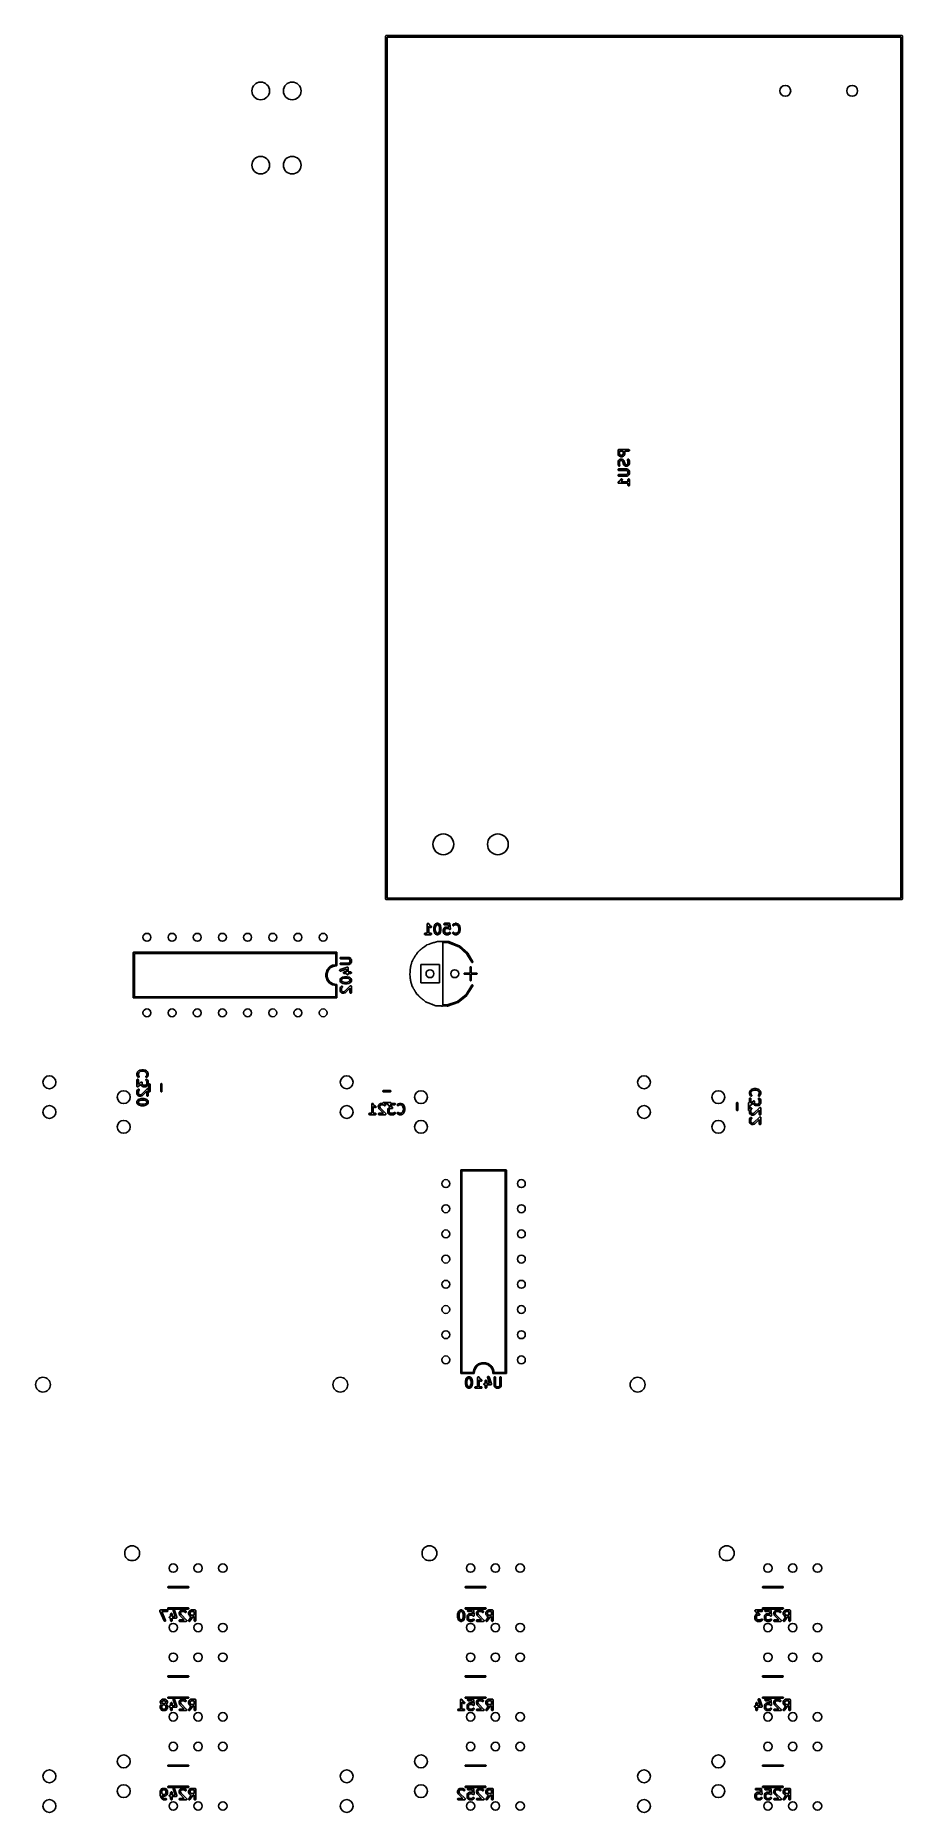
# Model space of a CAD drawing. Extents: x 25 to 326, y -201 to -21.
# Drawn here: x 238.6 to 326.1, y -200.7 to -21.4 of the extents above; entities that cross this region are included whole.
import ezdxf

# ---------------------------------------------------------------- set-up
doc = ezdxf.new("R2010")
doc.units = 0
doc.header["$MEASUREMENT"] = 0
doc.layers.add('BLACK', color=7, linetype='CONTINUOUS')

msp = doc.modelspace()

# ---------------------------------------------------------------- linework, layer by layer
at = {"layer": 'Black'}
for p, q in [((273.925, -21.5), (273.926, -21.4935)), ((273.925, -108.5), (273.925, -21.5)), ((273.926, -21.487), (273.928, -21.4808)), ((273.926, -21.4935), (273.926, -21.487)), ((273.928, -21.4808), (273.93, -21.4743)), ((273.93, -21.4743), (273.933, -21.4687)), ((273.933, -21.4687), (273.935, -21.4625)), ((273.935, -21.4625), (273.939, -21.4575)), ((273.939, -21.4575), (273.943, -21.4518)), ((273.943, -21.4518), (273.948, -21.4476)), ((273.948, -21.4476), (273.952, -21.4425)), ((273.952, -21.4425), (273.957, -21.4393)), ((273.957, -21.4393), (273.962, -21.435)), ((273.962, -21.435), (273.969, -21.4328)), ((273.969, -21.4328), (273.974, -21.4295)), ((273.974, -21.4295), (273.981, -21.4284)), ((273.981, -21.4284), (273.987, -21.4261)), ((273.987, -21.4261), (273.994, -21.4261)), ((273.994, -21.4261), (274, -21.425)), ((274, -21.425), (326, -21.425)), ((326, -21.425), (326.006, -21.4261)), ((326.006, -21.4261), (326.013, -21.4261)), ((326.013, -21.4261), (326.019, -21.4284)), ((326.019, -21.4284), (326.026, -21.4295)), ((326.026, -21.4295), (326.031, -21.4328)), ((326.031, -21.4328), (326.037, -21.435)), ((326.037, -21.435), (326.043, -21.4393)), ((326.043, -21.4393), (326.048, -21.4425)), ((326.048, -21.4425), (326.052, -21.4476)), ((326.052, -21.4476), (326.057, -21.4518)), ((326.057, -21.4518), (326.061, -21.4575)), ((326.061, -21.4575), (326.065, -21.4625)), ((326.065, -21.4625), (326.067, -21.4687)), ((326.067, -21.4687), (326.07, -21.4743)), ((326.07, -21.4743), (326.072, -21.4808)), ((326.072, -21.4808), (326.074, -21.487)), ((326.074, -21.487), (326.074, -21.4935)), ((326.074, -21.4935), (326.075, -21.5)), ((326.075, -21.5), (326.075, -108.5)), ((274.075, -21.575), (274.075, -108.425)), ((325.925, -21.575), (274.075, -21.575)), ((325.925, -108.425), (325.925, -21.575)), ((297.377, -63.2619), (297.379, -63.2554)), ((297.377, -63.6429), (297.377, -63.2619)), ((297.378, -63.6471), (297.377, -63.6429)), ((297.377, -64.4048), (297.378, -64.4005)), ((297.377, -64.6429), (297.377, -64.4048)), ((297.378, -63.6514), (297.378, -63.6471)), ((297.38, -63.6599), (297.378, -63.6514)), ((297.378, -64.3962), (297.38, -64.3878)), ((297.378, -64.4005), (297.378, -64.3962)), ((297.379, -63.2489), (297.381, -63.2427)), ((297.379, -63.2554), (297.379, -63.2489)), ((297.382, -63.6685), (297.38, -63.6599)), ((297.38, -64.3878), (297.382, -64.3791)), ((297.381, -63.2427), (297.382, -63.2363)), ((297.382, -63.2363), (297.385, -63.2306)), ((297.384, -63.6723), (297.382, -63.6685)), ((297.382, -64.3791), (297.384, -64.3754)), ((297.385, -63.6764), (297.384, -63.6723)), ((297.384, -64.3754), (297.385, -64.3712)), ((297.385, -63.2306), (297.387, -63.2244)), ((297.433, -63.7716), (297.385, -63.6764)), ((297.385, -64.3712), (297.433, -64.276)), ((297.387, -63.2244), (297.392, -63.2194)), ((297.392, -63.2194), (297.395, -63.2137)), ((297.395, -63.2137), (297.4, -63.2095)), ((297.4, -63.2095), (297.404, -63.2045)), ((297.404, -63.2045), (297.41, -63.2012)), ((297.41, -63.2012), (297.415, -63.197)), ((297.415, -63.197), (297.421, -63.1947)), ((297.421, -63.1947), (297.427, -63.1914)), ((297.427, -63.1914), (297.433, -63.1903)), ((297.433, -63.1903), (297.439, -63.188)), ((297.44, -63.7813), (297.433, -63.7716)), ((297.433, -64.276), (297.44, -64.2663)), ((297.439, -63.188), (297.446, -63.188)), ((297.447, -63.7911), (297.44, -63.7813)), ((297.44, -64.2663), (297.447, -64.2565)), ((297.446, -63.188), (297.452, -63.1869)), ((297.495, -63.8387), (297.447, -63.7911)), ((297.447, -64.2565), (297.495, -64.2089)), ((297.452, -63.1869), (298.452, -63.1869)), ((297.504, -63.8456), (297.495, -63.8387)), ((297.495, -64.2089), (297.504, -64.202)), ((297.514, -63.8528), (297.504, -63.8456)), ((297.504, -64.202), (297.514, -64.1948)), ((297.609, -63.9004), (297.514, -63.8528)), ((297.514, -64.1948), (297.609, -64.1472)), ((297.527, -63.3369), (297.527, -63.6252)), ((297.901, -63.3369), (297.527, -63.3369)), ((297.527, -63.6252), (297.562, -63.6937)), ((297.562, -64.354), (297.527, -64.4225)), ((297.527, -64.4225), (297.527, -64.6307)), ((297.562, -63.6937), (297.592, -63.7241)), ((297.592, -64.3235), (297.562, -64.354)), ((297.592, -63.7241), (297.661, -63.7583)), ((297.661, -64.2893), (297.592, -64.3235)), ((297.613, -63.9016), (297.609, -63.9004)), ((297.609, -64.1472), (297.613, -64.146)), ((297.617, -63.9038), (297.613, -63.9016)), ((297.613, -64.146), (297.617, -64.1438)), ((297.626, -63.9053), (297.617, -63.9038)), ((297.617, -64.1438), (297.626, -64.1423)), ((297.634, -63.9078), (297.626, -63.9053)), ((297.626, -64.1423), (297.634, -64.1398)), ((297.639, -63.9076), (297.634, -63.9078)), ((297.634, -64.1398), (297.639, -64.14)), ((297.643, -63.9083), (297.639, -63.9076)), ((297.639, -64.14), (297.643, -64.1393)), ((297.786, -63.9083), (297.643, -63.9083)), ((297.643, -64.1393), (297.738, -64.1393)), ((297.661, -63.7583), (297.768, -63.7583)), ((297.72, -64.2893), (297.661, -64.2893)), ((297.789, -64.3235), (297.72, -64.2893)), ((297.738, -64.1393), (297.742, -64.14)), ((297.742, -64.14), (297.747, -64.1398)), ((297.747, -64.1398), (297.755, -64.1423)), ((297.755, -64.1423), (297.764, -64.1438)), ((297.764, -64.1438), (297.767, -64.146)), ((297.767, -64.146), (297.772, -64.1472)), ((297.768, -63.7583), (297.837, -63.7241)), ((297.772, -64.1472), (297.867, -64.1948)), ((297.79, -63.9076), (297.786, -63.9083)), ((297.819, -64.354), (297.789, -64.3235)), ((297.794, -63.9078), (297.79, -63.9076)), ((297.803, -63.9053), (297.794, -63.9078)), ((297.811, -63.9038), (297.803, -63.9053)), ((297.815, -63.9016), (297.811, -63.9038)), ((297.819, -63.9004), (297.815, -63.9016)), ((297.914, -63.8528), (297.819, -63.9004)), ((297.858, -64.4309), (297.819, -64.354)), ((297.837, -63.7241), (297.867, -63.6937)), ((297.903, -64.6134), (297.858, -64.4309)), ((297.867, -63.6937), (297.901, -63.6252)), ((297.867, -64.1948), (297.877, -64.202)), ((297.877, -64.202), (297.886, -64.2089)), ((297.886, -64.2089), (297.934, -64.2565)), ((297.901, -63.6252), (297.901, -63.3369)), ((297.924, -63.8456), (297.914, -63.8528)), ((297.934, -63.8387), (297.924, -63.8456)), ((297.982, -63.7911), (297.934, -63.8387)), ((297.934, -64.2565), (297.941, -64.2663)), ((297.941, -64.2663), (297.948, -64.276)), ((297.948, -64.276), (297.996, -64.3712)), ((297.988, -63.7813), (297.982, -63.7911)), ((297.996, -63.7716), (297.988, -63.7813)), ((298.043, -63.6764), (297.996, -63.7716)), ((297.996, -64.3712), (297.998, -64.3791)), ((297.998, -64.3791), (298.001, -64.3866)), ((298.001, -64.3866), (298.047, -64.5691)), ((298.045, -63.6723), (298.043, -63.6764)), ((298.047, -63.6685), (298.045, -63.6723)), ((298.048, -63.6599), (298.047, -63.6685)), ((298.051, -63.6514), (298.048, -63.6599)), ((298.051, -63.6429), (298.05, -63.6471)), ((298.05, -63.6471), (298.051, -63.6514)), ((298.452, -63.3369), (298.051, -63.3369)), ((298.051, -63.3369), (298.051, -63.6429)), ((298.33, -64.2122), (298.335, -64.1867)), ((298.334, -64.238), (298.33, -64.2122)), ((298.377, -64.3693), (298.334, -64.238)), ((298.335, -64.1867), (298.349, -64.1645)), ((298.349, -64.1645), (298.369, -64.1483)), ((298.369, -64.1483), (298.394, -64.1401)), ((298.377, -64.5775), (298.377, -64.3693)), ((298.394, -64.1401), (298.42, -64.1408)), ((298.42, -64.1408), (298.444, -64.1504)), ((298.444, -64.1504), (298.464, -64.1677)), ((298.452, -63.1869), (298.478, -63.1914)), ((298.478, -63.3324), (298.452, -63.3369)), ((298.464, -64.1677), (298.476, -64.1906)), ((298.476, -64.1906), (298.524, -64.3334)), ((298.478, -63.1914), (298.501, -63.2045)), ((298.501, -63.3194), (298.478, -63.3324)), ((298.501, -63.2045), (298.517, -63.2244)), ((298.517, -63.2994), (298.501, -63.3194)), ((298.517, -63.2244), (298.526, -63.2489)), ((298.526, -63.2749), (298.517, -63.2994)), ((298.524, -64.3334), (298.525, -64.3453)), ((298.525, -64.3453), (298.527, -64.3571)), ((298.526, -63.2489), (298.526, -63.2749)), ((298.527, -64.3571), (298.527, -64.5952)), ((297.379, -64.6547), (297.377, -64.6429)), ((297.381, -64.6666), (297.379, -64.6547)), ((297.379, -65.2013), (297.387, -65.1768)), ((297.379, -65.2273), (297.379, -65.2013)), ((297.387, -65.2518), (297.379, -65.2273)), ((297.379, -65.7727), (297.387, -65.7482)), ((297.379, -65.7987), (297.379, -65.7727)), ((297.387, -65.8232), (297.379, -65.7987)), ((297.429, -64.8094), (297.381, -64.6666)), ((297.387, -65.1768), (297.404, -65.1568)), ((297.404, -65.2717), (297.387, -65.2518)), ((297.387, -65.7482), (297.404, -65.7283)), ((297.404, -65.8432), (297.387, -65.8232)), ((297.404, -65.1568), (297.427, -65.1438)), ((297.427, -65.2848), (297.404, -65.2717)), ((297.404, -65.7283), (297.427, -65.7152)), ((297.427, -65.8562), (297.404, -65.8432)), ((297.427, -65.1438), (297.452, -65.1393)), ((297.452, -65.2893), (297.427, -65.2848)), ((297.427, -65.7152), (297.452, -65.7107)), ((297.452, -65.8607), (297.427, -65.8562)), ((297.441, -64.8323), (297.429, -64.8094)), ((297.461, -64.8496), (297.441, -64.8323)), ((297.452, -65.1393), (298.262, -65.1393)), ((298.244, -65.2893), (297.452, -65.2893)), ((297.452, -65.7107), (298.244, -65.7107)), ((298.262, -65.8607), (297.452, -65.8607)), ((297.485, -64.8592), (297.461, -64.8496)), ((297.511, -64.8599), (297.485, -64.8592)), ((297.536, -64.8517), (297.511, -64.8599)), ((297.527, -64.6307), (297.571, -64.762)), ((297.556, -64.8355), (297.536, -64.8517)), ((297.547, -66.3465), (297.629, -66.2651)), ((297.57, -64.8133), (297.556, -64.8355)), ((297.575, -64.7878), (297.57, -64.8133)), ((297.571, -64.762), (297.575, -64.7878)), ((297.629, -66.2651), (297.671, -66.1807)), ((297.671, -66.1807), (297.687, -66.1598)), ((297.687, -66.1598), (297.708, -66.1455)), ((297.708, -66.1455), (297.734, -66.1394)), ((297.734, -66.1394), (297.759, -66.1424)), ((297.805, -66.2478), (297.758, -66.3431)), ((297.759, -66.1424), (297.783, -66.154)), ((297.783, -66.154), (297.801, -66.173)), ((297.801, -66.173), (297.811, -66.1969)), ((297.813, -66.2229), (297.805, -66.2478)), ((297.811, -66.1969), (297.813, -66.2229)), ((297.907, -64.6209), (297.903, -64.6134)), ((297.909, -64.6288), (297.907, -64.6209)), ((297.957, -64.724), (297.909, -64.6288)), ((297.964, -64.7337), (297.957, -64.724)), ((297.971, -64.7435), (297.964, -64.7337)), ((298.018, -64.7911), (297.971, -64.7435)), ((298.028, -64.798), (298.018, -64.7911)), ((298.038, -64.8052), (298.028, -64.798)), ((298.133, -64.8528), (298.038, -64.8052)), ((298.047, -64.5691), (298.085, -64.6461)), ((298.085, -64.6461), (298.116, -64.6765)), ((298.116, -64.6765), (298.184, -64.7107)), ((298.137, -64.854), (298.133, -64.8528)), ((298.141, -64.8562), (298.137, -64.854)), ((298.15, -64.8577), (298.141, -64.8562)), ((298.158, -64.8602), (298.15, -64.8577)), ((298.162, -64.86), (298.158, -64.8602)), ((298.167, -64.8607), (298.162, -64.86)), ((298.262, -64.8607), (298.167, -64.8607)), ((298.184, -64.7107), (298.244, -64.7107)), ((298.244, -64.7107), (298.313, -64.6765)), ((298.313, -65.3235), (298.244, -65.2893)), ((298.244, -65.7107), (298.313, -65.6765)), ((298.266, -64.86), (298.262, -64.8607)), ((298.262, -65.1393), (298.266, -65.14)), ((298.266, -65.86), (298.262, -65.8607)), ((298.27, -64.8602), (298.266, -64.86)), ((298.266, -65.14), (298.27, -65.1398)), ((298.27, -65.8602), (298.266, -65.86)), ((298.279, -64.8577), (298.27, -64.8602)), ((298.27, -65.1398), (298.279, -65.1423)), ((298.279, -65.8577), (298.27, -65.8602)), ((298.288, -64.8562), (298.279, -64.8577)), ((298.279, -65.1423), (298.288, -65.1438)), ((298.288, -65.8562), (298.279, -65.8577)), ((298.291, -64.854), (298.288, -64.8562)), ((298.288, -65.1438), (298.291, -65.146)), ((298.291, -65.854), (298.288, -65.8562)), ((298.295, -64.8528), (298.291, -64.854)), ((298.291, -65.146), (298.295, -65.1472)), ((298.295, -65.8528), (298.291, -65.854)), ((298.391, -64.8052), (298.295, -64.8528)), ((298.295, -65.1472), (298.391, -65.1948)), ((298.391, -65.8052), (298.295, -65.8528)), ((298.313, -64.6765), (298.343, -64.6461)), ((298.343, -65.354), (298.313, -65.3235)), ((298.313, -65.6765), (298.343, -65.6461)), ((298.343, -64.6461), (298.377, -64.5775)), ((298.377, -65.4225), (298.343, -65.354)), ((298.343, -65.6461), (298.377, -65.5775)), ((298.377, -65.5775), (298.377, -65.4225)), ((298.377, -66.2143), (298.382, -66.1886)), ((298.377, -66.425), (298.377, -66.2143)), ((298.382, -66.1886), (298.395, -66.1661)), ((298.4, -64.798), (298.391, -64.8052)), ((298.391, -65.1948), (298.4, -65.202)), ((298.4, -65.798), (298.391, -65.8052)), ((298.395, -66.1661), (298.415, -66.1493)), ((298.41, -64.7911), (298.4, -64.798)), ((298.4, -65.202), (298.41, -65.2089)), ((298.41, -65.7911), (298.4, -65.798)), ((298.458, -64.7435), (298.41, -64.7911)), ((298.41, -65.2089), (298.458, -65.2565)), ((298.458, -65.7435), (298.41, -65.7911)), ((298.415, -66.1493), (298.439, -66.1404)), ((298.439, -66.1404), (298.465, -66.1404)), ((298.465, -64.7337), (298.458, -64.7435)), ((298.458, -65.2565), (298.465, -65.2663)), ((298.465, -65.7337), (298.458, -65.7435)), ((298.472, -64.724), (298.465, -64.7337)), ((298.465, -65.2663), (298.472, -65.276)), ((298.472, -65.724), (298.465, -65.7337)), ((298.465, -66.1404), (298.49, -66.1493)), ((298.519, -64.6288), (298.472, -64.724)), ((298.472, -65.276), (298.519, -65.3712)), ((298.519, -65.6288), (298.472, -65.724)), ((298.49, -66.1493), (298.51, -66.1661)), ((298.51, -66.1661), (298.523, -66.1886)), ((298.521, -64.6246), (298.519, -64.6288)), ((298.519, -65.3712), (298.521, -65.3754)), ((298.521, -65.6246), (298.519, -65.6288)), ((298.523, -64.6209), (298.521, -64.6246)), ((298.521, -65.3754), (298.523, -65.3791)), ((298.523, -65.6209), (298.521, -65.6246)), ((298.524, -64.6122), (298.523, -64.6209)), ((298.523, -65.3791), (298.524, -65.3878)), ((298.524, -65.6122), (298.523, -65.6209)), ((298.523, -66.1886), (298.527, -66.2143)), ((298.527, -64.6038), (298.524, -64.6122)), ((298.524, -65.3878), (298.527, -65.3962)), ((298.527, -65.6038), (298.524, -65.6122)), ((298.527, -64.5952), (298.527, -64.5995)), ((298.527, -64.5995), (298.527, -64.6038)), ((298.527, -65.3962), (298.527, -65.4005)), ((298.527, -65.4005), (298.527, -65.4048)), ((298.527, -65.4048), (298.527, -65.5952)), ((298.527, -65.5952), (298.527, -65.5995)), ((298.527, -65.5995), (298.527, -65.6038)), ((298.527, -66.2143), (298.527, -66.7857)), ((297.378, -66.5048), (297.379, -66.4959)), ((297.379, -66.5089), (297.378, -66.5048)), ((297.379, -66.487), (297.38, -66.4831)), ((297.379, -66.4959), (297.379, -66.487)), ((297.379, -66.513), (297.379, -66.5089)), ((297.382, -66.5214), (297.379, -66.513)), ((297.38, -66.4789), (297.384, -66.4709)), ((297.38, -66.4831), (297.38, -66.4789)), ((297.384, -66.5301), (297.382, -66.5214)), ((297.384, -66.4709), (297.387, -66.4625)), ((297.386, -66.5336), (297.384, -66.5301)), ((297.387, -66.5375), (297.386, -66.5336)), ((297.387, -66.4625), (297.39, -66.4593)), ((297.393, -66.5444), (297.387, -66.5375)), ((297.39, -66.4593), (297.392, -66.4556)), ((297.392, -66.4556), (297.398, -66.4494)), ((297.398, -66.5518), (297.393, -66.5444)), ((297.398, -66.4494), (297.404, -66.4425)), ((297.402, -66.5543), (297.398, -66.5518)), ((297.404, -66.5575), (297.402, -66.5543)), ((297.404, -66.4425), (297.408, -66.4405)), ((297.412, -66.5619), (297.404, -66.5575)), ((297.408, -66.4405), (297.411, -66.4376)), ((297.411, -66.4376), (297.547, -66.3465)), ((297.419, -66.5672), (297.412, -66.5619)), ((297.423, -66.5684), (297.419, -66.5672)), ((297.427, -66.5705), (297.423, -66.5684)), ((297.436, -66.572), (297.427, -66.5705)), ((297.444, -66.5745), (297.436, -66.572)), ((297.448, -66.5743), (297.444, -66.5745)), ((297.452, -66.575), (297.448, -66.5743)), ((298.377, -66.575), (297.452, -66.575)), ((297.744, -66.3626), (297.681, -66.425)), ((297.681, -66.425), (298.377, -66.425)), ((297.75, -66.3527), (297.744, -66.3626)), ((297.758, -66.3431), (297.75, -66.3527)), ((298.377, -66.7857), (298.377, -66.575)), ((298.382, -66.8114), (298.377, -66.7857)), ((298.395, -66.8339), (298.382, -66.8114)), ((298.415, -66.8507), (298.395, -66.8339)), ((298.439, -66.8596), (298.415, -66.8507)), ((298.465, -66.8596), (298.439, -66.8596)), ((298.49, -66.8507), (298.465, -66.8596)), ((298.51, -66.8339), (298.49, -66.8507)), ((298.523, -66.8114), (298.51, -66.8339)), ((298.527, -66.7857), (298.523, -66.8114)), ((273.926, -108.506), (273.925, -108.5)), ((273.926, -108.513), (273.926, -108.506)), ((273.928, -108.519), (273.926, -108.513)), ((273.93, -108.526), (273.928, -108.519)), ((273.933, -108.531), (273.93, -108.526)), ((273.935, -108.537), (273.933, -108.531)), ((273.939, -108.543), (273.935, -108.537)), ((273.943, -108.548), (273.939, -108.543)), ((273.948, -108.552), (273.943, -108.548)), ((273.952, -108.557), (273.948, -108.552)), ((273.957, -108.561), (273.952, -108.557)), ((273.962, -108.565), (273.957, -108.561)), ((273.969, -108.567), (273.962, -108.565)), ((273.974, -108.57), (273.969, -108.567)), ((273.981, -108.572), (273.974, -108.57)), ((273.987, -108.574), (273.981, -108.572)), ((273.994, -108.574), (273.987, -108.574)), ((274, -108.575), (273.994, -108.574)), ((326, -108.575), (274, -108.575)), ((274.075, -108.425), (325.925, -108.425)), ((326.006, -108.574), (326, -108.575)), ((326.013, -108.574), (326.006, -108.574)), ((326.019, -108.572), (326.013, -108.574)), ((326.026, -108.57), (326.019, -108.572)), ((326.031, -108.567), (326.026, -108.57)), ((326.037, -108.565), (326.031, -108.567)), ((326.043, -108.561), (326.037, -108.565)), ((326.048, -108.557), (326.043, -108.561)), ((326.052, -108.552), (326.048, -108.557)), ((326.057, -108.548), (326.052, -108.552)), ((326.061, -108.543), (326.057, -108.548)), ((326.065, -108.537), (326.061, -108.543)), ((326.067, -108.531), (326.065, -108.537)), ((326.07, -108.526), (326.067, -108.531)), ((326.072, -108.519), (326.07, -108.526)), ((326.074, -108.513), (326.072, -108.519)), ((326.075, -108.5), (326.074, -108.506)), ((326.074, -108.506), (326.074, -108.513)), ((278.123, -111.034), (278.126, -111.026)), ((278.123, -111.038), (278.123, -111.034)), ((278.123, -111.042), (278.123, -111.038)), ((278.123, -111.967), (278.123, -111.042)), ((278.126, -111.026), (278.127, -111.017)), ((278.127, -111.017), (278.129, -111.013)), ((278.129, -111.013), (278.13, -111.009)), ((278.13, -111.009), (278.136, -111.002)), ((278.136, -111.002), (278.14, -110.994)), ((278.14, -110.994), (278.143, -110.992)), ((278.143, -110.992), (278.146, -110.988)), ((278.146, -110.988), (278.153, -110.983)), ((278.153, -110.983), (278.16, -110.977)), ((278.16, -110.977), (278.164, -110.976)), ((278.164, -110.976), (278.167, -110.974)), ((278.167, -110.974), (278.176, -110.972)), ((278.176, -110.972), (278.185, -110.969)), ((278.185, -110.969), (278.189, -110.969)), ((278.189, -110.969), (278.193, -110.968)), ((278.193, -110.968), (278.202, -110.969)), ((278.202, -110.969), (278.211, -110.969)), ((278.211, -110.969), (278.215, -110.97)), ((278.215, -110.97), (278.219, -110.97)), ((278.219, -110.97), (278.227, -110.974)), ((278.227, -110.974), (278.235, -110.977)), ((278.235, -110.977), (278.238, -110.98)), ((278.238, -110.98), (278.242, -110.982)), ((278.242, -110.982), (278.248, -110.988)), ((278.248, -110.988), (278.255, -110.994)), ((278.255, -110.994), (278.257, -110.998)), ((278.257, -110.998), (278.26, -111.001)), ((278.26, -111.001), (278.351, -111.137)), ((278.845, -111.199), (278.892, -111.104)), ((278.892, -111.104), (278.9, -111.094)), ((278.9, -111.094), (278.906, -111.085)), ((278.906, -111.085), (278.954, -111.037)), ((278.954, -111.037), (278.964, -111.03)), ((278.964, -111.03), (278.974, -111.023)), ((278.974, -111.023), (279.069, -110.975)), ((279.12, -111.117), (279.052, -111.152)), ((279.069, -110.975), (279.073, -110.974)), ((279.073, -110.974), (279.077, -110.972)), ((279.077, -110.972), (279.085, -110.97)), ((279.085, -110.97), (279.094, -110.968)), ((279.094, -110.968), (279.098, -110.968)), ((279.098, -110.968), (279.102, -110.967)), ((279.102, -110.967), (279.198, -110.967)), ((279.18, -111.117), (279.12, -111.117)), ((279.248, -111.152), (279.18, -111.117)), ((279.198, -110.967), (279.202, -110.968)), ((279.202, -110.968), (279.206, -110.968)), ((279.206, -110.968), (279.215, -110.97)), ((279.215, -110.97), (279.223, -110.972)), ((279.223, -110.972), (279.227, -110.974)), ((279.227, -110.974), (279.231, -110.975)), ((279.231, -110.975), (279.326, -111.023)), ((279.326, -111.023), (279.336, -111.03)), ((279.336, -111.03), (279.346, -111.037)), ((279.346, -111.037), (279.394, -111.085)), ((279.394, -111.085), (279.4, -111.094)), ((279.4, -111.094), (279.408, -111.104)), ((279.408, -111.104), (279.455, -111.199)), ((279.79, -111.029), (279.799, -111.005)), ((279.79, -111.055), (279.79, -111.029)), ((279.799, -111.08), (279.79, -111.055)), ((279.799, -111.005), (279.816, -110.985)), ((279.816, -111.1), (279.799, -111.08)), ((279.816, -110.985), (279.839, -110.972)), ((279.839, -111.113), (279.816, -111.1)), ((279.839, -110.972), (279.864, -110.967)), ((279.864, -111.117), (279.839, -111.113)), ((279.864, -110.967), (280.34, -110.967)), ((280.273, -111.117), (279.864, -111.117)), ((280.297, -111.366), (280.273, -111.117)), ((280.34, -110.967), (280.343, -110.968)), ((280.343, -110.968), (280.346, -110.968)), ((280.346, -110.968), (280.356, -110.97)), ((280.356, -110.97), (280.366, -110.972)), ((280.366, -110.972), (280.369, -110.973)), ((280.369, -110.973), (280.371, -110.974)), ((280.371, -110.974), (280.38, -110.98)), ((280.38, -110.98), (280.389, -110.985)), ((280.389, -110.985), (280.391, -110.987)), ((280.391, -110.987), (280.393, -110.989)), ((280.393, -110.989), (280.399, -110.997)), ((280.399, -110.997), (280.405, -111.005)), ((280.405, -111.005), (280.406, -111.008)), ((280.406, -111.008), (280.408, -111.01)), ((280.408, -111.01), (280.411, -111.02)), ((280.411, -111.02), (280.414, -111.029)), ((280.414, -111.029), (280.414, -111.032)), ((280.414, -111.032), (280.415, -111.035)), ((280.415, -111.035), (280.463, -111.511)), ((280.694, -111.131), (280.701, -111.106)), ((280.701, -111.106), (280.716, -111.085)), ((280.716, -111.085), (280.764, -111.037)), ((280.764, -111.037), (280.767, -111.034)), ((280.767, -111.034), (280.77, -111.031)), ((280.77, -111.031), (280.778, -111.027)), ((280.778, -111.027), (280.785, -111.022)), ((280.785, -111.022), (280.789, -111.021)), ((280.789, -111.021), (280.793, -111.019)), ((280.793, -111.019), (280.936, -110.971)), ((280.972, -111.117), (280.857, -111.156)), ((280.936, -110.971), (280.948, -110.969)), ((280.948, -110.969), (280.96, -110.967)), ((280.96, -110.967), (281.055, -110.967)), ((281.043, -111.117), (280.972, -111.117)), ((281.157, -111.156), (281.043, -111.117)), ((281.055, -110.967), (281.067, -110.969)), ((281.067, -110.969), (281.078, -110.971)), ((281.078, -110.971), (281.221, -111.019)), ((281.221, -111.019), (281.225, -111.021)), ((281.225, -111.021), (281.229, -111.022)), ((281.229, -111.022), (281.237, -111.027)), ((281.237, -111.027), (281.244, -111.031)), ((281.244, -111.031), (281.247, -111.034)), ((281.247, -111.034), (281.251, -111.037)), ((281.251, -111.037), (281.346, -111.132)), ((277.838, -112.029), (277.847, -112.005)), ((277.838, -112.055), (277.838, -112.029)), ((277.847, -112.08), (277.838, -112.055)), ((277.847, -112.005), (277.864, -111.985)), ((277.864, -112.1), (277.847, -112.08)), ((277.864, -111.985), (277.886, -111.972)), ((277.886, -112.113), (277.864, -112.1)), ((277.886, -111.972), (277.912, -111.967)), ((277.912, -112.117), (277.886, -112.113)), ((277.912, -111.967), (278.123, -111.967)), ((278.483, -112.117), (277.912, -112.117)), ((278.335, -111.334), (278.273, -111.271)), ((278.273, -111.271), (278.273, -111.967)), ((278.273, -111.967), (278.483, -111.967)), ((278.345, -111.34), (278.335, -111.334)), ((278.355, -111.348), (278.345, -111.34)), ((278.351, -111.137), (278.433, -111.219)), ((278.45, -111.395), (278.355, -111.348)), ((278.433, -111.219), (278.517, -111.261)), ((278.475, -111.403), (278.45, -111.395)), ((278.501, -111.401), (278.475, -111.403)), ((278.483, -111.967), (278.509, -111.972)), ((278.509, -112.113), (278.483, -112.117)), ((278.525, -111.391), (278.501, -111.401)), ((278.509, -111.972), (278.532, -111.985)), ((278.532, -112.1), (278.509, -112.113)), ((278.517, -111.261), (278.538, -111.277)), ((278.544, -111.373), (278.525, -111.391)), ((278.532, -111.985), (278.548, -112.005)), ((278.548, -112.08), (278.532, -112.1)), ((278.538, -111.277), (278.552, -111.298)), ((278.555, -111.349), (278.544, -111.373)), ((278.548, -112.005), (278.557, -112.029)), ((278.557, -112.055), (278.548, -112.08)), ((278.552, -111.298), (278.558, -111.324)), ((278.558, -111.324), (278.555, -111.349)), ((278.557, -112.029), (278.557, -112.055)), ((278.774, -112.912), (278.779, -112.908)), ((278.779, -112.908), (278.799, -112.901)), ((278.789, -111.423), (278.791, -111.414)), ((278.789, -111.661), (278.789, -111.423)), ((278.791, -111.67), (278.789, -111.661)), ((278.791, -111.414), (278.792, -111.405)), ((278.792, -111.68), (278.791, -111.67)), ((278.792, -111.405), (278.839, -111.215)), ((278.839, -111.87), (278.792, -111.68)), ((278.799, -112.901), (278.815, -112.901)), ((278.815, -112.901), (278.816, -112.9)), ((278.816, -112.9), (278.819, -112.898)), ((278.819, -112.898), (278.839, -112.891)), ((278.839, -111.215), (278.842, -111.207)), ((278.842, -111.878), (278.839, -111.87)), ((278.839, -112.891), (278.844, -112.891)), ((278.842, -111.207), (278.845, -111.199)), ((278.845, -111.885), (278.842, -111.878)), ((278.844, -112.891), (279.143, -112.79)), ((278.892, -111.981), (278.845, -111.885)), ((278.9, -111.99), (278.892, -111.981)), ((278.906, -112), (278.9, -111.99)), ((278.954, -112.048), (278.906, -112)), ((278.983, -111.259), (278.939, -111.433)), ((278.939, -111.433), (278.939, -111.652)), ((278.939, -111.652), (278.983, -111.826)), ((278.964, -112.055), (278.954, -112.048)), ((278.974, -112.062), (278.964, -112.055)), ((279.069, -112.109), (278.974, -112.062)), ((279.021, -111.182), (278.983, -111.259)), ((278.983, -111.826), (279.021, -111.903)), ((279.052, -111.152), (279.021, -111.182)), ((279.021, -111.903), (279.052, -111.933)), ((279.052, -111.933), (279.12, -111.967)), ((279.073, -112.111), (279.069, -112.109)), ((279.077, -112.113), (279.073, -112.111)), ((279.085, -112.114), (279.077, -112.113)), ((279.094, -112.117), (279.085, -112.114)), ((279.098, -112.117), (279.094, -112.117)), ((279.102, -112.117), (279.098, -112.117)), ((279.198, -112.117), (279.102, -112.117)), ((279.12, -111.967), (279.18, -111.967)), ((279.143, -112.79), (279.164, -112.787)), ((279.164, -112.787), (279.164, -112.787)), ((279.164, -112.787), (279.478, -112.794)), ((279.18, -111.967), (279.248, -111.933)), ((279.202, -112.117), (279.198, -112.117)), ((279.206, -112.117), (279.202, -112.117)), ((279.215, -112.114), (279.206, -112.117)), ((279.223, -112.113), (279.215, -112.114)), ((279.227, -112.111), (279.223, -112.113)), ((279.231, -112.109), (279.227, -112.111)), ((279.326, -112.062), (279.231, -112.109)), ((279.279, -111.182), (279.248, -111.152)), ((279.248, -111.933), (279.279, -111.903)), ((279.317, -111.259), (279.279, -111.182)), ((279.279, -111.903), (279.317, -111.826)), ((279.361, -111.433), (279.317, -111.259)), ((279.317, -111.826), (279.361, -111.652)), ((279.336, -112.055), (279.326, -112.062)), ((279.346, -112.048), (279.336, -112.055)), ((279.394, -112), (279.346, -112.048)), ((279.361, -111.652), (279.361, -111.433)), ((279.4, -111.99), (279.394, -112)), ((279.408, -111.981), (279.4, -111.99)), ((279.455, -111.885), (279.408, -111.981)), ((279.455, -111.199), (279.458, -111.207)), ((279.458, -111.878), (279.455, -111.885)), ((279.458, -111.207), (279.461, -111.215)), ((279.461, -111.87), (279.458, -111.878)), ((279.461, -111.215), (279.508, -111.405)), ((279.508, -111.68), (279.461, -111.87)), ((279.478, -112.794), (279.48, -112.794)), ((279.48, -112.794), (279.5, -112.794)), ((279.5, -112.794), (279.503, -112.795)), ((279.503, -112.795), (279.513, -112.795)), ((279.508, -111.405), (279.509, -111.414)), ((279.509, -111.67), (279.508, -111.68)), ((279.509, -111.414), (279.511, -111.423)), ((279.511, -111.661), (279.509, -111.67)), ((279.511, -111.423), (279.511, -111.661)), ((279.513, -112.795), (279.52, -112.793)), ((279.52, -112.793), (279.54, -112.793)), ((279.54, -112.793), (279.547, -112.795)), ((279.547, -112.795), (279.56, -112.791)), ((279.56, -112.791), (279.58, -112.791)), ((279.58, -112.791), (279.59, -112.794)), ((279.59, -112.794), (279.6, -112.791)), ((279.6, -112.791), (279.62, -112.791)), ((279.62, -112.791), (279.63, -112.794)), ((279.63, -112.794), (279.64, -112.791)), ((279.64, -112.791), (279.66, -112.791)), ((279.66, -112.791), (279.68, -112.798)), ((279.68, -112.798), (279.681, -112.799)), ((279.681, -112.799), (280.289, -112.813)), ((279.742, -111.605), (279.745, -111.597)), ((279.742, -111.61), (279.742, -111.605)), ((279.742, -111.614), (279.742, -111.61)), ((279.742, -111.852), (279.742, -111.614)), ((279.742, -111.856), (279.742, -111.852)), ((279.742, -111.86), (279.742, -111.856)), ((279.745, -111.869), (279.742, -111.86)), ((279.745, -111.597), (279.746, -111.588)), ((279.746, -111.878), (279.745, -111.869)), ((279.746, -111.588), (279.748, -111.584)), ((279.748, -111.881), (279.746, -111.878)), ((279.748, -111.584), (279.75, -111.58)), ((279.75, -111.885), (279.748, -111.881)), ((279.75, -111.58), (279.797, -111.485)), ((279.797, -111.981), (279.75, -111.885)), ((279.797, -111.485), (279.804, -111.475)), ((279.804, -111.99), (279.797, -111.981)), ((279.804, -111.475), (279.811, -111.466)), ((279.811, -112), (279.804, -111.99)), ((279.811, -111.466), (279.859, -111.418)), ((279.859, -112.048), (279.811, -112)), ((279.859, -111.418), (279.869, -111.411)), ((279.869, -112.055), (279.859, -112.048)), ((279.869, -111.411), (279.878, -111.404)), ((279.878, -112.062), (279.869, -112.055)), ((279.878, -111.404), (279.974, -111.356)), ((279.974, -112.109), (279.878, -112.062)), ((279.926, -111.563), (279.892, -111.632)), ((279.892, -111.632), (279.892, -111.834)), ((279.892, -111.834), (279.926, -111.903)), ((279.956, -111.533), (279.926, -111.563)), ((279.926, -111.903), (279.956, -111.933)), ((280.025, -111.498), (279.956, -111.533)), ((279.956, -111.933), (280.025, -111.967)), ((279.974, -111.356), (279.978, -111.355)), ((279.978, -112.111), (279.974, -112.109)), ((279.978, -111.355), (279.981, -111.353)), ((279.981, -112.113), (279.978, -112.111)), ((279.981, -111.353), (279.99, -111.351)), ((279.99, -112.114), (279.981, -112.113)), ((279.99, -111.351), (279.999, -111.349)), ((279.999, -112.117), (279.99, -112.114)), ((279.999, -111.349), (280.003, -111.349)), ((280.003, -112.117), (279.999, -112.117)), ((280.003, -111.349), (280.007, -111.348)), ((280.007, -112.117), (280.003, -112.117)), ((280.007, -111.348), (280.245, -111.348)), ((280.245, -112.117), (280.007, -112.117)), ((280.228, -111.498), (280.025, -111.498)), ((280.025, -111.967), (280.228, -111.967)), ((280.296, -111.533), (280.228, -111.498)), ((280.228, -111.967), (280.296, -111.933)), ((280.245, -111.348), (280.249, -111.349)), ((280.249, -112.117), (280.245, -112.117)), ((280.249, -111.349), (280.254, -111.349)), ((280.254, -112.117), (280.249, -112.117)), ((280.254, -111.349), (280.262, -111.351)), ((280.262, -112.114), (280.254, -112.117)), ((280.262, -111.351), (280.271, -111.353)), ((280.271, -112.113), (280.262, -112.114)), ((280.271, -111.353), (280.275, -111.355)), ((280.275, -112.111), (280.271, -112.113)), ((280.275, -111.355), (280.279, -111.356)), ((280.279, -112.109), (280.275, -112.111)), ((280.279, -111.356), (280.297, -111.366)), ((280.374, -112.062), (280.279, -112.109)), ((280.289, -112.813), (280.309, -112.817)), ((280.335, -111.572), (280.296, -111.533)), ((280.296, -111.933), (280.335, -111.894)), ((280.309, -112.817), (281.357, -113.227)), ((280.336, -111.572), (280.335, -111.572)), ((280.335, -111.572), (280.335, -111.572)), ((280.335, -111.894), (280.356, -111.879)), ((280.346, -111.579), (280.336, -111.572)), ((280.356, -111.587), (280.346, -111.579)), ((280.357, -111.587), (280.356, -111.587)), ((280.356, -111.879), (280.382, -111.872)), ((280.369, -111.59), (280.357, -111.587)), ((280.357, -111.587), (280.357, -111.587)), ((280.382, -111.593), (280.369, -111.59)), ((280.384, -112.055), (280.374, -112.062)), ((280.395, -111.592), (280.382, -111.593)), ((280.382, -111.593), (280.382, -111.593)), ((280.382, -111.593), (280.382, -111.593)), ((280.382, -111.872), (280.408, -111.875)), ((280.394, -112.048), (280.384, -112.055)), ((280.441, -112), (280.394, -112.048)), ((280.408, -111.591), (280.395, -111.592)), ((280.42, -111.585), (280.408, -111.591)), ((280.408, -111.591), (280.408, -111.591)), ((280.408, -111.591), (280.408, -111.591)), ((280.408, -111.875), (280.431, -111.886)), ((280.431, -111.58), (280.42, -111.585)), ((280.432, -111.579), (280.431, -111.58)), ((280.431, -111.58), (280.431, -111.58)), ((280.431, -111.886), (280.45, -111.904)), ((280.441, -111.57), (280.432, -111.579)), ((280.45, -111.562), (280.441, -111.57)), ((280.456, -111.979), (280.441, -112)), ((280.455, -111.549), (280.45, -111.561)), ((280.45, -111.561), (280.45, -111.561)), ((280.45, -111.561), (280.45, -111.562)), ((280.45, -111.904), (280.461, -111.928)), ((280.461, -111.538), (280.455, -111.549)), ((280.463, -111.954), (280.456, -111.979)), ((280.462, -111.524), (280.461, -111.537)), ((280.461, -111.537), (280.461, -111.538)), ((280.461, -111.538), (280.461, -111.538)), ((280.461, -111.928), (280.463, -111.954)), ((280.463, -111.512), (280.462, -111.524)), ((280.463, -111.511), (280.463, -111.512)), ((280.463, -111.512), (280.463, -111.512)), ((280.697, -111.157), (280.694, -111.131)), ((280.694, -111.954), (280.697, -111.928)), ((280.701, -111.979), (280.694, -111.954)), ((280.708, -111.181), (280.697, -111.157)), ((280.697, -111.928), (280.708, -111.904)), ((280.716, -112), (280.701, -111.979)), ((280.726, -111.199), (280.708, -111.181)), ((280.708, -111.904), (280.726, -111.886)), ((280.764, -112.048), (280.716, -112)), ((280.75, -111.21), (280.726, -111.199)), ((280.726, -111.886), (280.75, -111.875)), ((280.776, -111.212), (280.75, -111.21)), ((280.75, -111.875), (280.776, -111.872)), ((280.767, -112.05), (280.764, -112.048)), ((280.77, -112.054), (280.767, -112.05)), ((280.778, -112.058), (280.77, -112.054)), ((280.801, -111.206), (280.776, -111.212)), ((280.776, -111.872), (280.801, -111.879)), ((280.785, -112.063), (280.778, -112.058)), ((280.789, -112.064), (280.785, -112.063)), ((280.793, -112.066), (280.789, -112.064)), ((280.936, -112.114), (280.793, -112.066)), ((280.822, -111.191), (280.801, -111.206)), ((280.801, -111.879), (280.822, -111.894)), ((280.857, -111.156), (280.822, -111.191)), ((280.822, -111.894), (280.857, -111.929)), ((280.857, -111.929), (280.972, -111.967)), ((280.948, -112.115), (280.936, -112.114)), ((280.96, -112.117), (280.948, -112.115)), ((281.055, -112.117), (280.96, -112.117)), ((280.972, -111.967), (281.043, -111.967)), ((281.043, -111.967), (281.157, -111.929)), ((281.067, -112.115), (281.055, -112.117)), ((281.078, -112.114), (281.067, -112.115)), ((281.221, -112.066), (281.078, -112.114)), ((281.231, -111.23), (281.157, -111.156)), ((281.157, -111.929), (281.231, -111.855)), ((281.225, -112.064), (281.221, -112.066)), ((281.229, -112.063), (281.225, -112.064)), ((281.237, -112.058), (281.229, -112.063)), ((281.27, -111.307), (281.231, -111.23)), ((281.231, -111.855), (281.27, -111.778)), ((281.244, -112.054), (281.237, -112.058)), ((281.247, -112.05), (281.244, -112.054)), ((281.251, -112.048), (281.247, -112.05)), ((281.346, -111.953), (281.251, -112.048)), ((281.313, -111.48), (281.27, -111.307)), ((281.27, -111.778), (281.313, -111.605)), ((281.313, -111.605), (281.313, -111.48)), ((281.346, -111.132), (281.353, -111.142)), ((281.353, -111.943), (281.346, -111.953)), ((281.353, -111.142), (281.36, -111.152)), ((281.36, -111.933), (281.353, -111.943)), ((281.36, -111.152), (281.408, -111.247)), ((281.408, -111.838), (281.36, -111.933)), ((281.408, -111.247), (281.41, -111.255)), ((281.41, -111.83), (281.408, -111.838)), ((281.41, -111.255), (281.413, -111.262)), ((281.413, -111.822), (281.41, -111.83)), ((281.413, -111.262), (281.461, -111.453)), ((281.461, -111.632), (281.413, -111.822)), ((281.461, -111.453), (281.462, -111.462)), ((281.462, -111.623), (281.461, -111.632)), ((281.462, -111.462), (281.463, -111.471)), ((281.463, -111.614), (281.462, -111.623)), ((281.463, -111.471), (281.463, -111.614)), ((248.45, -113.94), (248.451, -113.935)), ((248.45, -118.44), (248.45, -113.94)), ((248.451, -113.93), (248.453, -113.925)), ((248.451, -113.935), (248.451, -113.93)), ((248.453, -113.925), (248.454, -113.919)), ((248.454, -113.919), (248.456, -113.915)), ((248.456, -113.915), (248.458, -113.91)), ((248.458, -113.91), (248.461, -113.906)), ((248.461, -113.906), (248.464, -113.901)), ((248.464, -113.901), (248.468, -113.898)), ((248.468, -113.898), (248.471, -113.894)), ((248.471, -113.894), (248.476, -113.891)), ((248.476, -113.891), (248.48, -113.888)), ((248.48, -113.888), (248.485, -113.886)), ((248.485, -113.886), (248.489, -113.884)), ((248.489, -113.884), (248.495, -113.883)), ((248.495, -113.883), (248.5, -113.881)), ((248.5, -113.881), (248.505, -113.881)), ((248.505, -113.881), (248.51, -113.88)), ((248.51, -113.88), (268.95, -113.88)), ((248.57, -114), (248.57, -118.38)), ((268.89, -114), (248.57, -114)), ((268.89, -115.14), (268.89, -114)), ((268.95, -113.88), (268.955, -113.881)), ((268.955, -113.881), (268.96, -113.881)), ((268.96, -113.881), (268.965, -113.883)), ((268.965, -113.883), (268.971, -113.884)), ((268.971, -113.884), (268.975, -113.886)), ((268.975, -113.886), (268.98, -113.888)), ((268.98, -113.888), (268.984, -113.891)), ((268.984, -113.891), (268.989, -113.894)), ((268.989, -113.894), (268.992, -113.898)), ((268.992, -113.898), (268.996, -113.901)), ((268.996, -113.901), (268.999, -113.906)), ((268.999, -113.906), (269.002, -113.91)), ((269.002, -113.91), (269.004, -113.915)), ((269.004, -113.915), (269.006, -113.919)), ((269.006, -113.919), (269.007, -113.925)), ((269.007, -113.925), (269.009, -113.93)), ((269.009, -113.93), (269.009, -113.935)), ((269.009, -113.935), (269.01, -113.94)), ((269.01, -113.94), (269.01, -115.19)), ((269.329, -114.463), (269.337, -114.438)), ((269.329, -114.489), (269.329, -114.463)), ((269.337, -114.513), (269.329, -114.489)), ((269.337, -114.438), (269.354, -114.418)), ((269.354, -114.533), (269.337, -114.513)), ((269.354, -114.418), (269.377, -114.405)), ((269.377, -114.546), (269.354, -114.533)), ((269.377, -114.405), (269.402, -114.401)), ((269.402, -114.551), (269.377, -114.546)), ((269.402, -114.401), (270.212, -114.401)), ((270.194, -114.551), (269.402, -114.551)), ((270.263, -114.585), (270.194, -114.551)), ((270.212, -114.401), (270.216, -114.401)), ((270.216, -114.401), (270.22, -114.401)), ((270.22, -114.401), (270.229, -114.404)), ((270.229, -114.404), (270.238, -114.405)), ((270.238, -114.405), (270.241, -114.407)), ((270.241, -114.407), (270.245, -114.409)), ((270.245, -114.409), (270.341, -114.456)), ((270.293, -114.615), (270.263, -114.585)), ((270.327, -114.684), (270.293, -114.615)), ((270.327, -114.839), (270.327, -114.684)), ((270.341, -114.456), (270.35, -114.463)), ((270.35, -114.463), (270.36, -114.47)), ((270.36, -114.47), (270.408, -114.518)), ((270.408, -114.518), (270.415, -114.528)), ((270.415, -114.528), (270.422, -114.537)), ((270.422, -114.537), (270.469, -114.633)), ((270.469, -114.633), (270.471, -114.637)), ((270.471, -114.637), (270.473, -114.641)), ((270.473, -114.641), (270.474, -114.649)), ((270.474, -114.649), (270.477, -114.658)), ((270.477, -114.658), (270.477, -114.662)), ((270.477, -114.662), (270.477, -114.666)), ((270.477, -114.666), (270.477, -114.857)), ((276.648, -114.729), (276.669, -114.695)), ((276.669, -114.686), (276.673, -114.665)), ((276.669, -114.695), (276.669, -114.686)), ((276.673, -114.665), (276.683, -114.647)), ((276.683, -114.647), (276.699, -114.634)), ((276.699, -114.634), (276.708, -114.631)), ((276.708, -114.631), (276.709, -114.629)), ((276.709, -114.605), (276.713, -114.584)), ((276.709, -114.629), (276.709, -114.605)), ((276.713, -114.584), (276.723, -114.566)), ((276.723, -114.566), (276.739, -114.553)), ((276.739, -114.553), (276.749, -114.549)), ((276.749, -114.53), (276.753, -114.509)), ((276.749, -114.549), (276.749, -114.53)), ((276.753, -114.509), (276.763, -114.491)), ((276.763, -114.491), (276.779, -114.478)), ((276.779, -114.478), (276.789, -114.474)), ((276.789, -114.459), (276.793, -114.438)), ((276.789, -114.474), (276.789, -114.459)), ((276.793, -114.438), (276.803, -114.42)), ((276.803, -114.42), (276.819, -114.407)), ((276.819, -114.407), (276.829, -114.403)), ((276.829, -114.392), (276.833, -114.371)), ((276.829, -114.403), (276.829, -114.392)), ((276.833, -114.371), (276.843, -114.353)), ((276.843, -114.353), (276.859, -114.34)), ((276.859, -114.34), (276.869, -114.336)), ((276.869, -114.329), (276.873, -114.308)), ((276.869, -114.336), (276.869, -114.329)), ((276.873, -114.308), (276.883, -114.29)), ((276.883, -114.29), (276.899, -114.277)), ((276.899, -114.277), (276.909, -114.273)), ((276.909, -114.269), (276.913, -114.248)), ((276.909, -114.273), (276.909, -114.269)), ((276.913, -114.248), (276.923, -114.23)), ((276.923, -114.23), (276.939, -114.217)), ((276.939, -114.217), (276.949, -114.213)), ((276.949, -114.211), (276.953, -114.19)), ((276.949, -114.213), (276.949, -114.211)), ((276.953, -114.19), (276.963, -114.172)), ((276.963, -114.172), (276.979, -114.159)), ((276.979, -114.159), (276.989, -114.155)), ((276.989, -114.155), (276.993, -114.135)), ((276.993, -114.135), (277.003, -114.117)), ((277.003, -114.117), (277.019, -114.104)), ((277.019, -114.104), (277.03, -114.1)), ((277.03, -114.1), (277.033, -114.083)), ((277.033, -114.083), (277.043, -114.065)), ((277.043, -114.065), (277.059, -114.052)), ((277.059, -114.052), (277.061, -114.051)), ((277.061, -114.051), (277.075, -114.029)), ((277.075, -114.029), (277.083, -114.014)), ((277.083, -114.014), (277.084, -114.014)), ((277.084, -114.014), (277.166, -113.879)), ((277.166, -113.879), (277.174, -113.87)), ((277.166, -113.879), (277.166, -113.879)), ((277.174, -113.87), (277.18, -113.863)), ((277.18, -113.863), (277.356, -113.722)), ((277.18, -113.863), (277.18, -113.863)), ((277.356, -113.722), (277.363, -113.71)), ((277.363, -113.71), (277.379, -113.697)), ((277.379, -113.697), (277.392, -113.692)), ((277.392, -113.692), (277.393, -113.69)), ((277.393, -113.69), (277.403, -113.672)), ((277.403, -113.672), (277.419, -113.659)), ((277.419, -113.659), (277.433, -113.654)), ((277.433, -113.654), (277.443, -113.636)), ((277.443, -113.636), (277.459, -113.623)), ((277.459, -113.623), (277.473, -113.618)), ((277.473, -113.618), (277.483, -113.6)), ((277.483, -113.6), (277.499, -113.587)), ((277.499, -113.587), (277.514, -113.581)), ((277.514, -113.581), (277.523, -113.566)), ((277.523, -113.566), (277.539, -113.553)), ((277.539, -113.553), (277.555, -113.547)), ((277.555, -113.547), (277.563, -113.533)), ((277.563, -113.533), (277.579, -113.52)), ((277.579, -113.52), (277.596, -113.514)), ((277.596, -113.514), (277.603, -113.501)), ((277.603, -113.501), (277.619, -113.488)), ((277.619, -113.488), (277.637, -113.481)), ((277.637, -113.481), (277.643, -113.471)), ((277.643, -113.471), (277.659, -113.458)), ((277.659, -113.458), (277.677, -113.451)), ((277.677, -113.451), (277.683, -113.441)), ((277.683, -113.441), (277.699, -113.428)), ((277.699, -113.428), (277.718, -113.421)), ((277.718, -113.421), (277.723, -113.412)), ((277.723, -113.412), (277.739, -113.399)), ((277.739, -113.399), (277.759, -113.392)), ((277.759, -113.392), (277.763, -113.384)), ((277.759, -113.392), (277.759, -113.392)), ((277.763, -113.384), (277.779, -113.371)), ((277.779, -113.371), (277.799, -113.364)), ((277.799, -113.364), (277.803, -113.357)), ((277.799, -113.364), (277.799, -113.364)), ((277.803, -113.357), (277.819, -113.344)), ((277.819, -113.344), (277.837, -113.338)), ((277.837, -113.338), (277.841, -113.334)), ((277.841, -113.334), (277.843, -113.33)), ((277.843, -113.33), (277.859, -113.317)), ((277.859, -113.317), (277.865, -113.315)), ((277.865, -113.315), (278.059, -113.16)), ((278.059, -113.16), (278.068, -113.155)), ((278.059, -113.16), (278.059, -113.16)), ((278.068, -113.155), (278.077, -113.15)), ((278.077, -113.15), (278.338, -113.062)), ((278.077, -113.15), (278.077, -113.15)), ((278.338, -113.062), (278.339, -113.061)), ((278.339, -113.061), (278.359, -113.054)), ((278.359, -113.054), (278.362, -113.054)), ((278.362, -113.054), (278.371, -113.051)), ((278.371, -113.051), (278.379, -113.044)), ((278.379, -113.044), (278.399, -113.037)), ((278.399, -113.037), (278.408, -113.037)), ((278.408, -113.037), (278.419, -113.028)), ((278.419, -113.028), (278.439, -113.021)), ((278.439, -113.021), (278.448, -113.021)), ((278.448, -113.021), (278.459, -113.012)), ((278.459, -113.012), (278.479, -113.005)), ((278.479, -113.005), (278.49, -113.005)), ((278.49, -113.005), (278.499, -112.997)), ((278.499, -112.997), (278.519, -112.99)), ((278.519, -112.99), (278.531, -112.99)), ((278.531, -112.99), (278.539, -112.983)), ((278.539, -112.983), (278.559, -112.976)), ((278.559, -112.976), (278.571, -112.976)), ((278.571, -112.976), (278.579, -112.969)), ((278.579, -112.969), (278.599, -112.962)), ((278.599, -112.962), (278.612, -112.962)), ((278.612, -112.962), (278.619, -112.956)), ((278.619, -112.956), (278.639, -112.949)), ((278.639, -112.949), (278.652, -112.949)), ((278.652, -112.949), (278.659, -112.943)), ((278.659, -112.943), (278.679, -112.936)), ((278.679, -112.936), (278.693, -112.936)), ((278.693, -112.936), (278.699, -112.931)), ((278.699, -112.931), (278.719, -112.924)), ((278.719, -112.924), (278.733, -112.924)), ((278.733, -112.924), (278.739, -112.919)), ((278.739, -112.919), (278.759, -112.912)), ((278.759, -112.912), (278.774, -112.912)), ((280.275, -112.933), (279.71, -112.92)), ((279.71, -112.92), (279.71, -119.183)), ((281.304, -113.335), (280.275, -112.933)), ((282.133, -114.065), (281.304, -113.335)), ((281.357, -113.227), (281.375, -113.238)), ((281.375, -113.238), (282.22, -113.981)), ((282.616, -114.9), (282.133, -114.065)), ((282.22, -113.981), (282.226, -113.989)), ((282.226, -113.989), (282.232, -113.996)), ((282.232, -113.996), (282.719, -114.84)), ((267.905, -116.016), (267.909, -115.996)), ((267.905, -116.364), (267.905, -116.016)), ((267.909, -116.384), (267.905, -116.364)), ((267.909, -115.996), (268.028, -115.669)), ((268.028, -116.711), (267.909, -116.384)), ((268.137, -115.72), (268.025, -116.027)), ((268.025, -116.027), (268.025, -116.353)), ((268.025, -116.353), (268.137, -116.66)), ((268.028, -115.669), (268.036, -115.655)), ((268.028, -115.669), (268.028, -115.669)), ((268.036, -115.655), (268.038, -115.651)), ((268.038, -115.651), (268.261, -115.385)), ((268.038, -115.651), (268.038, -115.651)), ((268.346, -115.471), (268.137, -115.72)), ((268.261, -115.385), (268.269, -115.379)), ((268.261, -115.385), (268.261, -115.385)), ((268.269, -115.379), (268.277, -115.372)), ((268.277, -115.372), (268.578, -115.198)), ((268.277, -115.372), (268.277, -115.372)), ((268.629, -115.308), (268.346, -115.471)), ((268.578, -115.198), (268.586, -115.195)), ((268.578, -115.198), (268.578, -115.198)), ((268.586, -115.195), (268.598, -115.191)), ((268.598, -115.191), (268.89, -115.14)), ((268.598, -115.191), (268.598, -115.191)), ((268.96, -115.249), (268.629, -115.308)), ((268.98, -115.242), (268.96, -115.249)), ((268.996, -115.229), (268.98, -115.242)), ((269.006, -115.211), (268.996, -115.229)), ((269.01, -115.19), (269.006, -115.211)), ((269.281, -115.699), (269.291, -115.675)), ((269.281, -115.725), (269.281, -115.699)), ((269.289, -115.75), (269.281, -115.725)), ((269.305, -115.77), (269.289, -115.75)), ((269.291, -115.675), (269.308, -115.655)), ((269.327, -115.784), (269.305, -115.77)), ((269.308, -115.655), (269.331, -115.643)), ((269.353, -115.789), (269.327, -115.784)), ((269.329, -115.034), (269.337, -115.01)), ((269.329, -115.06), (269.329, -115.034)), ((269.337, -115.085), (269.329, -115.06)), ((269.331, -115.643), (270.045, -115.405)), ((269.337, -115.01), (269.354, -114.99)), ((269.354, -115.105), (269.337, -115.085)), ((269.378, -115.785), (269.353, -115.789)), ((269.354, -114.99), (269.377, -114.977)), ((269.377, -115.118), (269.354, -115.105)), ((269.377, -114.977), (269.402, -114.972)), ((269.402, -115.122), (269.377, -115.118)), ((269.994, -115.58), (269.378, -115.785)), ((269.397, -116.518), (269.445, -116.47)), ((269.402, -114.972), (270.194, -114.972)), ((270.212, -115.122), (269.402, -115.122)), ((269.445, -116.47), (269.454, -116.463)), ((269.454, -116.463), (269.464, -116.456)), ((269.464, -116.456), (269.559, -116.409)), ((269.559, -116.409), (269.567, -116.406)), ((269.567, -116.406), (269.575, -116.403)), ((269.575, -116.403), (269.765, -116.355)), ((269.662, -115.939), (269.671, -115.914)), ((269.662, -115.965), (269.662, -115.939)), ((269.671, -115.989), (269.662, -115.965)), ((269.671, -115.914), (269.688, -115.894)), ((269.688, -116.009), (269.671, -115.989)), ((269.688, -115.894), (269.71, -115.881)), ((269.71, -116.022), (269.688, -116.009)), ((269.71, -115.881), (269.736, -115.877)), ((269.736, -116.027), (269.71, -116.022)), ((269.736, -115.877), (269.994, -115.877)), ((269.994, -116.027), (269.736, -116.027)), ((269.765, -116.355), (269.774, -116.355)), ((269.774, -116.355), (269.783, -116.353)), ((269.783, -116.353), (270.021, -116.353)), ((269.994, -115.877), (269.994, -115.58)), ((269.994, -116.095), (269.994, -116.027)), ((269.999, -116.12), (269.994, -116.095)), ((270.012, -116.143), (269.999, -116.12)), ((270.032, -116.16), (270.012, -116.143)), ((270.021, -116.353), (270.03, -116.355)), ((270.03, -116.355), (270.04, -116.355)), ((270.056, -116.169), (270.032, -116.16)), ((270.04, -116.355), (270.23, -116.403)), ((270.045, -115.405), (270.051, -115.404)), ((270.051, -115.404), (270.056, -115.402)), ((270.056, -115.402), (270.064, -115.402)), ((270.082, -116.169), (270.056, -116.169)), ((270.064, -115.402), (270.071, -115.401)), ((270.071, -115.401), (270.077, -115.402)), ((270.077, -115.402), (270.082, -115.402)), ((270.082, -115.402), (270.089, -115.404)), ((270.107, -116.16), (270.082, -116.169)), ((270.089, -115.404), (270.097, -115.406)), ((270.097, -115.406), (270.101, -115.409)), ((270.101, -115.409), (270.107, -115.411)), ((270.107, -115.411), (270.112, -115.416)), ((270.127, -116.143), (270.107, -116.16)), ((270.112, -115.416), (270.119, -115.42)), ((270.119, -115.42), (270.122, -115.424)), ((270.122, -115.424), (270.127, -115.428)), ((270.127, -115.428), (270.13, -115.434)), ((270.14, -116.12), (270.127, -116.143)), ((270.13, -115.434), (270.135, -115.44)), ((270.135, -115.44), (270.137, -115.445)), ((270.137, -115.445), (270.14, -115.45)), ((270.14, -115.45), (270.141, -115.458)), ((270.144, -116.095), (270.14, -116.12)), ((270.141, -115.458), (270.143, -115.465)), ((270.143, -115.465), (270.143, -115.47)), ((270.143, -115.47), (270.144, -115.476)), ((270.144, -115.476), (270.144, -115.877)), ((270.144, -115.877), (270.402, -115.877)), ((270.402, -116.027), (270.144, -116.027)), ((270.144, -116.027), (270.144, -116.095)), ((270.194, -114.972), (270.263, -114.938)), ((270.216, -115.121), (270.212, -115.122)), ((270.22, -115.122), (270.216, -115.121)), ((270.229, -115.119), (270.22, -115.122)), ((270.238, -115.118), (270.229, -115.119)), ((270.23, -116.403), (270.238, -116.406)), ((270.241, -115.115), (270.238, -115.118)), ((270.238, -116.406), (270.245, -116.409)), ((270.245, -115.114), (270.241, -115.115)), ((270.341, -115.067), (270.245, -115.114)), ((270.245, -116.409), (270.341, -116.456)), ((270.263, -114.938), (270.293, -114.907)), ((270.293, -114.907), (270.327, -114.839)), ((270.35, -115.059), (270.341, -115.067)), ((270.341, -116.456), (270.35, -116.463)), ((270.36, -115.053), (270.35, -115.059)), ((270.35, -116.463), (270.36, -116.47)), ((270.408, -115.005), (270.36, -115.053)), ((270.36, -116.47), (270.408, -116.518)), ((270.402, -115.877), (270.428, -115.881)), ((270.428, -116.022), (270.402, -116.027)), ((270.415, -114.995), (270.408, -115.005)), ((270.422, -114.985), (270.415, -114.995)), ((270.469, -114.89), (270.422, -114.985)), ((270.428, -115.881), (270.451, -115.894)), ((270.451, -116.009), (270.428, -116.022)), ((270.451, -115.894), (270.467, -115.914)), ((270.467, -115.989), (270.451, -116.009)), ((270.467, -115.914), (270.476, -115.939)), ((270.476, -115.965), (270.467, -115.989)), ((270.471, -114.886), (270.469, -114.89)), ((270.473, -114.882), (270.471, -114.886)), ((270.474, -114.874), (270.473, -114.882)), ((270.477, -114.865), (270.474, -114.874)), ((270.476, -115.939), (270.476, -115.965)), ((270.477, -114.857), (270.477, -114.861)), ((270.477, -114.861), (270.477, -114.865)), ((276.352, -116.117), (276.389, -115.871)), ((276.352, -116.126), (276.352, -116.117)), ((276.352, -116.117), (276.352, -116.117)), ((276.352, -116.138), (276.352, -116.126)), ((276.389, -116.322), (276.352, -116.138)), ((276.352, -116.138), (276.352, -116.138)), ((276.389, -115.582), (276.393, -115.561)), ((276.389, -115.871), (276.389, -115.582)), ((276.389, -116.518), (276.389, -116.322)), ((276.393, -115.561), (276.403, -115.543)), ((276.403, -115.543), (276.419, -115.53)), ((276.419, -115.53), (276.429, -115.526)), ((276.429, -115.374), (276.433, -115.353)), ((276.429, -115.526), (276.429, -115.374)), ((276.433, -115.353), (276.443, -115.335)), ((276.443, -115.335), (276.459, -115.322)), ((276.459, -115.322), (276.469, -115.318)), ((276.469, -115.216), (276.473, -115.195)), ((276.469, -115.318), (276.469, -115.216)), ((276.473, -115.195), (276.483, -115.177)), ((276.483, -115.177), (276.496, -115.166)), ((276.496, -115.166), (276.521, -115.004)), ((276.521, -115.004), (276.523, -114.999)), ((276.523, -114.999), (276.524, -114.993)), ((276.524, -114.993), (276.576, -114.849)), ((276.576, -114.849), (276.579, -114.844)), ((276.579, -114.844), (276.581, -114.84)), ((276.581, -114.84), (276.632, -114.756)), ((276.632, -114.756), (276.633, -114.751)), ((276.633, -114.751), (276.643, -114.733)), ((276.643, -114.733), (276.648, -114.729)), ((277.479, -115.129), (277.469, -115.126)), ((277.469, -115.126), (277.469, -116.974)), ((277.499, -115.129), (277.479, -115.129)), ((277.509, -115.126), (277.499, -115.129)), ((277.519, -115.129), (277.509, -115.126)), ((277.539, -115.129), (277.519, -115.129)), ((277.549, -115.126), (277.539, -115.129)), ((277.559, -115.129), (277.549, -115.126)), ((277.579, -115.129), (277.559, -115.129)), ((277.589, -115.126), (277.579, -115.129)), ((277.599, -115.129), (277.589, -115.126)), ((277.619, -115.129), (277.599, -115.129)), ((277.629, -115.126), (277.619, -115.129)), ((277.639, -115.129), (277.629, -115.126)), ((277.659, -115.129), (277.639, -115.129)), ((277.669, -115.126), (277.659, -115.129)), ((277.679, -115.129), (277.669, -115.126)), ((277.699, -115.129), (277.679, -115.129)), ((277.709, -115.126), (277.699, -115.129)), ((277.719, -115.129), (277.709, -115.126)), ((277.739, -115.129), (277.719, -115.129)), ((277.749, -115.126), (277.739, -115.129)), ((277.759, -115.129), (277.749, -115.126)), ((277.779, -115.129), (277.759, -115.129)), ((277.789, -115.126), (277.779, -115.129)), ((277.799, -115.129), (277.789, -115.126)), ((277.819, -115.129), (277.799, -115.129)), ((277.829, -115.126), (277.819, -115.129)), ((277.839, -115.129), (277.829, -115.126)), ((277.859, -115.129), (277.839, -115.129)), ((277.869, -115.126), (277.859, -115.129)), ((277.879, -115.129), (277.869, -115.126)), ((277.899, -115.129), (277.879, -115.129)), ((277.909, -115.126), (277.899, -115.129)), ((277.919, -115.129), (277.909, -115.126)), ((277.939, -115.129), (277.919, -115.129)), ((277.949, -115.126), (277.939, -115.129)), ((277.959, -115.129), (277.949, -115.126)), ((277.979, -115.129), (277.959, -115.129)), ((277.989, -115.126), (277.979, -115.129)), ((277.999, -115.129), (277.989, -115.126)), ((278.019, -115.129), (277.999, -115.129)), ((278.029, -115.126), (278.019, -115.129)), ((278.039, -115.129), (278.029, -115.126)), ((278.059, -115.129), (278.039, -115.129)), ((278.069, -115.126), (278.059, -115.129)), ((278.079, -115.129), (278.069, -115.126)), ((278.099, -115.129), (278.079, -115.129)), ((278.109, -115.126), (278.099, -115.129)), ((278.119, -115.129), (278.109, -115.126)), ((278.139, -115.129), (278.119, -115.129)), ((278.149, -115.126), (278.139, -115.129)), ((278.159, -115.129), (278.149, -115.126)), ((278.179, -115.129), (278.159, -115.129)), ((278.189, -115.126), (278.179, -115.129)), ((278.199, -115.129), (278.189, -115.126)), ((278.219, -115.129), (278.199, -115.129)), ((278.229, -115.126), (278.219, -115.129)), ((278.239, -115.129), (278.229, -115.126)), ((278.259, -115.129), (278.239, -115.129)), ((278.269, -115.126), (278.259, -115.129)), ((278.279, -115.129), (278.269, -115.126)), ((278.299, -115.129), (278.279, -115.129)), ((278.309, -115.126), (278.299, -115.129)), ((278.319, -115.129), (278.309, -115.126)), ((278.339, -115.129), (278.319, -115.129)), ((278.349, -115.126), (278.339, -115.129)), ((278.359, -115.129), (278.349, -115.126)), ((278.379, -115.129), (278.359, -115.129)), ((278.389, -115.126), (278.379, -115.129)), ((278.399, -115.129), (278.389, -115.126)), ((278.419, -115.129), (278.399, -115.129)), ((278.429, -115.126), (278.419, -115.129)), ((278.439, -115.129), (278.429, -115.126)), ((278.459, -115.129), (278.439, -115.129)), ((278.469, -115.126), (278.459, -115.129)), ((278.479, -115.129), (278.469, -115.126)), ((278.499, -115.129), (278.479, -115.129)), ((278.509, -115.126), (278.499, -115.129)), ((278.519, -115.129), (278.509, -115.126)), ((278.539, -115.129), (278.519, -115.129)), ((278.549, -115.126), (278.539, -115.129)), ((278.559, -115.129), (278.549, -115.126)), ((278.579, -115.129), (278.559, -115.129)), ((278.589, -115.126), (278.579, -115.129)), ((278.599, -115.129), (278.589, -115.126)), ((278.619, -115.129), (278.599, -115.129)), ((278.629, -115.126), (278.619, -115.129)), ((278.639, -115.129), (278.629, -115.126)), ((278.659, -115.129), (278.639, -115.129)), ((278.669, -115.126), (278.659, -115.129)), ((278.679, -115.129), (278.669, -115.126)), ((278.699, -115.129), (278.679, -115.129)), ((278.709, -115.126), (278.699, -115.129)), ((278.719, -115.129), (278.709, -115.126)), ((278.739, -115.129), (278.719, -115.129)), ((278.749, -115.126), (278.739, -115.129)), ((278.759, -115.129), (278.749, -115.126)), ((278.779, -115.129), (278.759, -115.129)), ((278.789, -115.126), (278.779, -115.129)), ((278.799, -115.129), (278.789, -115.126)), ((278.819, -115.129), (278.799, -115.129)), ((278.829, -115.126), (278.819, -115.129)), ((278.839, -115.129), (278.829, -115.126)), ((278.859, -115.129), (278.839, -115.129)), ((278.869, -115.126), (278.859, -115.129)), ((278.879, -115.129), (278.869, -115.126)), ((278.899, -115.129), (278.879, -115.129)), ((278.909, -115.126), (278.899, -115.129)), ((278.919, -115.129), (278.909, -115.126)), ((278.939, -115.129), (278.919, -115.129)), ((278.95, -115.125), (278.939, -115.129)), ((278.96, -115.129), (278.95, -115.125)), ((278.98, -115.129), (278.96, -115.129)), ((278.99, -115.126), (278.98, -115.129)), ((279, -115.129), (278.99, -115.126)), ((279.02, -115.129), (279, -115.129)), ((279.03, -115.126), (279.02, -115.129)), ((279.04, -115.129), (279.03, -115.126)), ((279.06, -115.129), (279.04, -115.129)), ((279.07, -115.126), (279.06, -115.129)), ((279.08, -115.129), (279.07, -115.126)), ((279.1, -115.129), (279.08, -115.129)), ((279.11, -115.126), (279.1, -115.129)), ((279.12, -115.129), (279.11, -115.126)), ((279.14, -115.129), (279.12, -115.129)), ((279.15, -115.126), (279.14, -115.129)), ((279.16, -115.129), (279.15, -115.126)), ((279.18, -115.129), (279.16, -115.129)), ((279.19, -115.126), (279.18, -115.129)), ((279.2, -115.129), (279.19, -115.126)), ((279.22, -115.129), (279.2, -115.129)), ((279.23, -115.126), (279.22, -115.129)), ((279.24, -115.129), (279.23, -115.126)), ((279.26, -115.129), (279.24, -115.129)), ((279.27, -115.126), (279.26, -115.129)), ((279.28, -115.129), (279.27, -115.126)), ((279.3, -115.129), (279.28, -115.129)), ((279.31, -115.126), (279.3, -115.129)), ((279.32, -115.129), (279.31, -115.126)), ((279.34, -115.129), (279.32, -115.129)), ((279.35, -115.126), (279.34, -115.129)), ((279.35, -116.974), (279.35, -115.126)), ((281.841, -116.04), (281.848, -116.02)), ((281.841, -116.06), (281.841, -116.04)), ((281.848, -116.08), (281.841, -116.06)), ((281.848, -116.02), (281.861, -116.004)), ((281.861, -116.096), (281.848, -116.08)), ((281.861, -116.004), (281.879, -115.994)), ((281.879, -116.106), (281.861, -116.096)), ((281.879, -115.994), (281.9, -115.99)), ((281.9, -116.11), (281.879, -116.106)), ((281.9, -115.99), (282.44, -115.99)), ((282.44, -116.11), (281.9, -116.11)), ((282.44, -115.4), (282.444, -115.379)), ((282.44, -115.99), (282.44, -115.4)), ((282.44, -116.7), (282.44, -116.11)), ((282.444, -115.379), (282.454, -115.361)), ((282.454, -115.361), (282.47, -115.348)), ((282.47, -115.348), (282.49, -115.341)), ((282.49, -115.341), (282.51, -115.341)), ((282.51, -115.341), (282.53, -115.348)), ((282.53, -115.348), (282.546, -115.361)), ((282.546, -115.361), (282.556, -115.379)), ((282.556, -115.379), (282.56, -115.4)), ((282.56, -115.4), (282.56, -115.99)), ((282.56, -115.99), (283.1, -115.99)), ((283.1, -116.11), (282.56, -116.11)), ((282.56, -116.11), (282.56, -116.7)), ((282.629, -114.916), (282.616, -114.9)), ((282.647, -114.926), (282.629, -114.916)), ((282.667, -114.93), (282.647, -114.926)), ((282.688, -114.926), (282.667, -114.93)), ((282.706, -114.916), (282.688, -114.926)), ((282.719, -114.9), (282.706, -114.916)), ((282.719, -114.84), (282.727, -114.86)), ((282.727, -114.88), (282.719, -114.9)), ((282.727, -114.86), (282.727, -114.88)), ((283.1, -115.99), (283.121, -115.994)), ((283.121, -116.106), (283.1, -116.11)), ((283.121, -115.994), (283.139, -116.004)), ((283.139, -116.096), (283.121, -116.106)), ((283.139, -116.004), (283.152, -116.02)), ((283.152, -116.08), (283.139, -116.096)), ((283.152, -116.02), (283.159, -116.04)), ((283.159, -116.06), (283.152, -116.08)), ((283.159, -116.04), (283.159, -116.06)), ((268.033, -116.72), (268.028, -116.711)), ((268.028, -116.711), (268.028, -116.711)), ((268.038, -116.729), (268.033, -116.72)), ((268.261, -116.995), (268.038, -116.729)), ((268.038, -116.729), (268.038, -116.729)), ((268.137, -116.66), (268.346, -116.909)), ((268.264, -116.997), (268.261, -116.995)), ((268.261, -116.995), (268.261, -116.995)), ((268.277, -117.008), (268.264, -116.997)), ((268.578, -117.182), (268.277, -117.008)), ((268.277, -117.008), (268.277, -117.008)), ((268.346, -116.909), (268.629, -117.072)), ((268.586, -117.184), (268.578, -117.182)), ((268.578, -117.182), (268.578, -117.182)), ((268.598, -117.189), (268.586, -117.184)), ((268.89, -117.24), (268.598, -117.189)), ((268.598, -117.189), (268.598, -117.189)), ((268.629, -117.072), (268.96, -117.131)), ((268.89, -118.38), (268.89, -117.24)), ((268.96, -117.131), (268.98, -117.138)), ((268.98, -117.138), (268.994, -117.15)), ((268.994, -117.15), (268.996, -117.151)), ((268.996, -117.151), (269.006, -117.169)), ((269.006, -117.169), (269.01, -117.19)), ((269.01, -117.19), (269.01, -118.44)), ((269.327, -116.666), (269.328, -116.662)), ((269.327, -116.761), (269.327, -116.666)), ((269.328, -116.766), (269.327, -116.761)), ((269.327, -117.523), (269.328, -117.519)), ((269.327, -117.761), (269.327, -117.523)), ((269.328, -117.766), (269.327, -117.761)), ((269.328, -116.658), (269.33, -116.649)), ((269.328, -116.662), (269.328, -116.658)), ((269.328, -116.77), (269.328, -116.766)), ((269.33, -116.778), (269.328, -116.77)), ((269.328, -117.515), (269.33, -117.506)), ((269.328, -117.519), (269.328, -117.515)), ((269.328, -117.77), (269.328, -117.766)), ((269.33, -117.778), (269.328, -117.77)), ((269.33, -116.649), (269.332, -116.641)), ((269.332, -116.787), (269.33, -116.778)), ((269.33, -117.506), (269.332, -117.498)), ((269.332, -117.787), (269.33, -117.778)), ((269.332, -116.641), (269.334, -116.637)), ((269.334, -116.791), (269.332, -116.787)), ((269.332, -117.498), (269.334, -117.494)), ((269.334, -117.791), (269.332, -117.787)), ((269.334, -116.637), (269.335, -116.633)), ((269.335, -116.795), (269.334, -116.791)), ((269.334, -117.494), (269.335, -117.49)), ((269.335, -117.795), (269.334, -117.791)), ((269.335, -116.633), (269.383, -116.537)), ((269.383, -116.89), (269.335, -116.795)), ((269.335, -117.49), (269.383, -117.395)), ((269.383, -117.89), (269.335, -117.795)), ((269.383, -116.537), (269.39, -116.528)), ((269.39, -116.9), (269.383, -116.89)), ((269.383, -117.395), (269.39, -117.385)), ((269.39, -117.9), (269.383, -117.89)), ((269.39, -116.528), (269.397, -116.518)), ((269.397, -116.91), (269.39, -116.9)), ((269.39, -117.385), (269.397, -117.375)), ((269.397, -117.91), (269.39, -117.9)), ((269.445, -116.957), (269.397, -116.91)), ((269.397, -117.375), (269.445, -117.327)), ((269.445, -117.957), (269.397, -117.91)), ((269.454, -116.964), (269.445, -116.957)), ((269.445, -117.327), (269.466, -117.313)), ((269.454, -117.964), (269.445, -117.957)), ((269.464, -116.971), (269.454, -116.964)), ((269.464, -117.971), (269.454, -117.964)), ((269.559, -117.019), (269.464, -116.971)), ((269.559, -118.019), (269.464, -117.971)), ((269.466, -117.313), (269.491, -117.306)), ((269.512, -116.615), (269.477, -116.684)), ((269.477, -116.684), (269.477, -116.744)), ((269.477, -116.744), (269.512, -116.812)), ((269.512, -117.473), (269.477, -117.541)), ((269.477, -117.541), (269.477, -117.744)), ((269.477, -117.744), (269.512, -117.812)), ((269.491, -117.306), (269.517, -117.308)), ((269.542, -116.585), (269.512, -116.615)), ((269.512, -116.812), (269.542, -116.843)), ((269.551, -117.434), (269.512, -117.473)), ((269.512, -117.812), (269.542, -117.843)), ((269.517, -117.308), (269.541, -117.319)), ((269.541, -117.319), (269.559, -117.337)), ((269.619, -116.546), (269.542, -116.585)), ((269.542, -116.843), (269.619, -116.881)), ((269.542, -117.843), (269.611, -117.877)), ((269.566, -117.412), (269.551, -117.434)), ((269.567, -117.021), (269.559, -117.019)), ((269.559, -117.337), (269.57, -117.361)), ((269.563, -118.02), (269.559, -118.019)), ((269.567, -118.022), (269.563, -118.02)), ((269.572, -117.387), (269.566, -117.412)), ((269.575, -117.025), (269.567, -117.021)), ((269.576, -118.024), (269.567, -118.022)), ((269.57, -117.361), (269.572, -117.387)), ((269.765, -117.072), (269.575, -117.025)), ((269.584, -118.026), (269.576, -118.024)), ((269.589, -118.026), (269.584, -118.026)), ((269.593, -118.027), (269.589, -118.026)), ((269.688, -118.027), (269.593, -118.027)), ((269.611, -117.877), (269.676, -117.877)), ((269.793, -116.503), (269.619, -116.546)), ((269.619, -116.881), (269.793, -116.925)), ((269.676, -117.877), (269.79, -117.839)), ((269.7, -118.025), (269.688, -118.027)), ((269.712, -118.023), (269.7, -118.025)), ((269.855, -117.975), (269.712, -118.023)), ((269.774, -117.073), (269.765, -117.072)), ((269.783, -117.075), (269.774, -117.073)), ((270.021, -117.075), (269.783, -117.075)), ((269.79, -117.839), (270.349, -117.28)), ((270.012, -116.503), (269.793, -116.503)), ((269.793, -116.925), (270.012, -116.925)), ((269.858, -117.973), (269.855, -117.975)), ((269.863, -117.972), (269.858, -117.973)), ((269.87, -117.967), (269.863, -117.972)), ((269.878, -117.963), (269.87, -117.967)), ((269.88, -117.96), (269.878, -117.963)), ((269.884, -117.957), (269.88, -117.96)), ((270.327, -117.514), (269.884, -117.957)), ((270.186, -116.546), (270.012, -116.503)), ((270.012, -116.925), (270.186, -116.881)), ((270.03, -117.073), (270.021, -117.075)), ((270.04, -117.072), (270.03, -117.073)), ((270.23, -117.025), (270.04, -117.072)), ((270.263, -116.585), (270.186, -116.546)), ((270.186, -116.881), (270.263, -116.843)), ((270.238, -117.021), (270.23, -117.025)), ((270.245, -117.019), (270.238, -117.021)), ((270.341, -116.971), (270.245, -117.019)), ((270.293, -116.615), (270.263, -116.585)), ((270.263, -116.843), (270.293, -116.812)), ((270.327, -116.684), (270.293, -116.615)), ((270.293, -116.812), (270.327, -116.744)), ((270.327, -116.744), (270.327, -116.684)), ((270.327, -117.952), (270.327, -117.514)), ((270.332, -117.978), (270.327, -117.952)), ((270.345, -118), (270.332, -117.978)), ((270.35, -116.964), (270.341, -116.971)), ((270.365, -118.017), (270.345, -118)), ((270.349, -117.28), (270.357, -117.274)), ((270.36, -116.957), (270.35, -116.964)), ((270.357, -117.274), (270.365, -117.268)), ((270.408, -116.91), (270.36, -116.957)), ((270.365, -117.268), (270.368, -117.267)), ((270.389, -118.026), (270.365, -118.017)), ((270.368, -117.267), (270.371, -117.265)), ((270.371, -117.265), (270.38, -117.262)), ((270.38, -117.262), (270.389, -117.259)), ((270.389, -117.259), (270.393, -117.259)), ((270.415, -118.026), (270.389, -118.026)), ((270.393, -117.259), (270.396, -117.258)), ((270.396, -117.258), (270.406, -117.259)), ((270.406, -117.259), (270.415, -117.259)), ((270.408, -116.518), (270.415, -116.528)), ((270.415, -116.9), (270.408, -116.91)), ((270.415, -116.528), (270.422, -116.537)), ((270.422, -116.89), (270.415, -116.9)), ((270.415, -117.259), (270.419, -117.26)), ((270.44, -118.017), (270.415, -118.026)), ((270.419, -117.26), (270.422, -117.26)), ((270.422, -116.537), (270.469, -116.633)), ((270.469, -116.795), (270.422, -116.89)), ((270.422, -117.26), (270.431, -117.265)), ((270.431, -117.265), (270.44, -117.268)), ((270.44, -117.268), (270.442, -117.27)), ((270.46, -118), (270.44, -118.017)), ((270.442, -117.27), (270.445, -117.271)), ((270.445, -117.271), (270.452, -117.278)), ((270.452, -117.278), (270.46, -117.285)), ((270.46, -117.285), (270.461, -117.288)), ((270.473, -117.978), (270.46, -118)), ((270.461, -117.288), (270.464, -117.29)), ((270.464, -117.29), (270.468, -117.299)), ((270.468, -117.299), (270.473, -117.307)), ((270.469, -116.633), (270.471, -116.637)), ((270.471, -116.791), (270.469, -116.795)), ((270.471, -116.637), (270.473, -116.641)), ((270.473, -116.787), (270.471, -116.791)), ((270.473, -116.641), (270.474, -116.649)), ((270.474, -116.778), (270.473, -116.787)), ((270.473, -117.307), (270.473, -117.31)), ((270.473, -117.31), (270.475, -117.313)), ((270.477, -117.952), (270.473, -117.978)), ((270.474, -116.649), (270.477, -116.658)), ((270.477, -116.77), (270.474, -116.778)), ((270.475, -117.313), (270.476, -117.323)), ((270.476, -117.323), (270.477, -117.333)), ((270.477, -116.658), (270.477, -116.662)), ((270.477, -116.662), (270.477, -116.666)), ((270.477, -116.666), (270.477, -116.761)), ((270.477, -116.761), (270.477, -116.766)), ((270.477, -116.766), (270.477, -116.77)), ((270.477, -117.333), (270.477, -117.952)), ((276.393, -116.539), (276.389, -116.518)), ((276.403, -116.557), (276.393, -116.539)), ((276.419, -116.57), (276.403, -116.557)), ((276.429, -116.574), (276.419, -116.57)), ((276.429, -116.726), (276.429, -116.574)), ((276.433, -116.747), (276.429, -116.726)), ((276.443, -116.765), (276.433, -116.747)), ((276.459, -116.778), (276.443, -116.765)), ((276.469, -116.782), (276.459, -116.778)), ((276.469, -116.884), (276.469, -116.782)), ((276.473, -116.905), (276.469, -116.884)), ((276.483, -116.923), (276.473, -116.905)), ((276.499, -116.936), (276.483, -116.923)), ((276.509, -116.94), (276.499, -116.936)), ((276.509, -117.016), (276.509, -116.94)), ((276.513, -117.037), (276.509, -117.016)), ((276.523, -117.055), (276.513, -117.037)), ((276.539, -117.068), (276.523, -117.055)), ((276.549, -117.12), (276.539, -117.068)), ((276.549, -117.131), (276.549, -117.12)), ((276.553, -117.152), (276.549, -117.131)), ((276.557, -117.159), (276.553, -117.152)), ((276.573, -117.241), (276.557, -117.159)), ((276.577, -117.25), (276.573, -117.241)), ((276.58, -117.259), (276.577, -117.25)), ((276.669, -117.413), (276.58, -117.259)), ((276.669, -117.414), (276.669, -117.413)), ((276.673, -117.435), (276.669, -117.414)), ((276.683, -117.453), (276.673, -117.435)), ((276.699, -117.466), (276.683, -117.453)), ((276.7, -117.466), (276.699, -117.466)), ((276.709, -117.482), (276.7, -117.466)), ((276.709, -117.495), (276.709, -117.482)), ((276.713, -117.516), (276.709, -117.495)), ((276.723, -117.534), (276.713, -117.516)), ((276.739, -117.547), (276.723, -117.534)), ((276.748, -117.55), (276.739, -117.547)), ((276.749, -117.552), (276.748, -117.55)), ((276.749, -117.57), (276.749, -117.552)), ((276.753, -117.591), (276.749, -117.57)), ((276.763, -117.609), (276.753, -117.591)), ((276.779, -117.622), (276.763, -117.609)), ((276.789, -117.626), (276.779, -117.622)), ((276.789, -117.641), (276.789, -117.626)), ((276.793, -117.662), (276.789, -117.641)), ((276.803, -117.68), (276.793, -117.662)), ((276.819, -117.693), (276.803, -117.68)), ((276.829, -117.697), (276.819, -117.693)), ((276.829, -117.708), (276.829, -117.697)), ((276.833, -117.729), (276.829, -117.708)), ((276.843, -117.747), (276.833, -117.729)), ((276.859, -117.76), (276.843, -117.747)), ((276.869, -117.764), (276.859, -117.76)), ((276.869, -117.771), (276.869, -117.764)), ((276.873, -117.792), (276.869, -117.771)), ((276.883, -117.81), (276.873, -117.792)), ((276.899, -117.823), (276.883, -117.81)), ((276.907, -117.826), (276.899, -117.823)), ((276.909, -117.829), (276.907, -117.826)), ((276.909, -117.831), (276.909, -117.829)), ((276.913, -117.852), (276.909, -117.831)), ((276.923, -117.87), (276.913, -117.852)), ((276.939, -117.883), (276.923, -117.87)), ((276.941, -117.884), (276.939, -117.883)), ((276.951, -117.902), (276.941, -117.884)), ((276.953, -117.91), (276.951, -117.902)), ((276.963, -117.928), (276.953, -117.91)), ((276.969, -117.932), (276.963, -117.928)), ((277.067, -118.103), (276.969, -117.932)), ((277.074, -118.111), (277.067, -118.103)), ((277.08, -118.118), (277.074, -118.111)), ((277.235, -118.255), (277.08, -118.118)), ((277.243, -118.269), (277.235, -118.255)), ((277.259, -118.282), (277.243, -118.269)), ((277.27, -118.286), (277.259, -118.282)), ((277.272, -118.287), (277.27, -118.286)), ((277.273, -118.293), (277.272, -118.287)), ((277.469, -116.974), (277.479, -116.971)), ((277.479, -116.971), (277.499, -116.971)), ((277.499, -116.971), (277.509, -116.974)), ((277.509, -116.974), (277.519, -116.971)), ((277.519, -116.971), (277.539, -116.971)), ((277.539, -116.971), (277.549, -116.974)), ((277.549, -116.974), (277.559, -116.971)), ((277.559, -116.971), (277.579, -116.971)), ((277.579, -116.971), (277.589, -116.974)), ((277.589, -116.974), (277.599, -116.971)), ((277.599, -116.971), (277.619, -116.971)), ((277.619, -116.971), (277.629, -116.974)), ((277.629, -116.974), (277.639, -116.971)), ((277.639, -116.971), (277.659, -116.971)), ((277.659, -116.971), (277.669, -116.974)), ((277.669, -116.974), (277.679, -116.971)), ((277.679, -116.971), (277.699, -116.971)), ((277.699, -116.971), (277.709, -116.974)), ((277.709, -116.974), (277.719, -116.971)), ((277.719, -116.971), (277.739, -116.971)), ((277.739, -116.971), (277.749, -116.974)), ((277.749, -116.974), (277.759, -116.971)), ((277.759, -116.971), (277.779, -116.971)), ((277.779, -116.971), (277.789, -116.974)), ((277.789, -116.974), (277.799, -116.971)), ((277.799, -116.971), (277.819, -116.971)), ((277.819, -116.971), (277.829, -116.974)), ((277.829, -116.974), (277.839, -116.971)), ((277.839, -116.971), (277.859, -116.971)), ((277.859, -116.971), (277.869, -116.974)), ((277.869, -116.974), (277.879, -116.971)), ((277.879, -116.971), (277.899, -116.971)), ((277.899, -116.971), (277.909, -116.974)), ((277.909, -116.974), (277.919, -116.971)), ((277.919, -116.971), (277.939, -116.971)), ((277.939, -116.971), (277.949, -116.974)), ((277.949, -116.974), (277.959, -116.971)), ((277.959, -116.971), (277.979, -116.971)), ((277.979, -116.971), (277.989, -116.974)), ((277.989, -116.974), (277.999, -116.971)), ((277.999, -116.971), (278.019, -116.971)), ((278.019, -116.971), (278.029, -116.974)), ((278.029, -116.974), (278.039, -116.971)), ((278.039, -116.971), (278.059, -116.971)), ((278.059, -116.971), (278.069, -116.974)), ((278.069, -116.974), (278.079, -116.971)), ((278.079, -116.971), (278.099, -116.971)), ((278.099, -116.971), (278.109, -116.974)), ((278.109, -116.974), (278.119, -116.971)), ((278.119, -116.971), (278.139, -116.971)), ((278.139, -116.971), (278.149, -116.974)), ((278.149, -116.974), (278.159, -116.971)), ((278.159, -116.971), (278.179, -116.971)), ((278.179, -116.971), (278.189, -116.974)), ((278.189, -116.974), (278.199, -116.971)), ((278.199, -116.971), (278.219, -116.971)), ((278.219, -116.971), (278.229, -116.974)), ((278.229, -116.974), (278.239, -116.971)), ((278.239, -116.971), (278.259, -116.971)), ((278.259, -116.971), (278.269, -116.974)), ((278.269, -116.974), (278.279, -116.971)), ((278.279, -116.971), (278.299, -116.971)), ((278.299, -116.971), (278.309, -116.974)), ((278.309, -116.974), (278.319, -116.971)), ((278.319, -116.971), (278.339, -116.971)), ((278.339, -116.971), (278.349, -116.974)), ((278.349, -116.974), (278.359, -116.971)), ((278.359, -116.971), (278.379, -116.971)), ((278.379, -116.971), (278.389, -116.974)), ((278.389, -116.974), (278.399, -116.971)), ((278.399, -116.971), (278.419, -116.971)), ((278.419, -116.971), (278.429, -116.974)), ((278.429, -116.974), (278.439, -116.971)), ((278.439, -116.971), (278.459, -116.971)), ((278.459, -116.971), (278.469, -116.974)), ((278.469, -116.974), (278.479, -116.971)), ((278.479, -116.971), (278.499, -116.971)), ((278.499, -116.971), (278.509, -116.974)), ((278.509, -116.974), (278.519, -116.971)), ((278.519, -116.971), (278.539, -116.971)), ((278.539, -116.971), (278.549, -116.974)), ((278.549, -116.974), (278.559, -116.971)), ((278.559, -116.971), (278.579, -116.971)), ((278.579, -116.971), (278.589, -116.974)), ((278.589, -116.974), (278.599, -116.971)), ((278.599, -116.971), (278.619, -116.971)), ((278.619, -116.971), (278.629, -116.974)), ((278.629, -116.974), (278.639, -116.971)), ((278.639, -116.971), (278.659, -116.971)), ((278.659, -116.971), (278.669, -116.974)), ((278.669, -116.974), (278.679, -116.971)), ((278.679, -116.971), (278.699, -116.971)), ((278.699, -116.971), (278.709, -116.974)), ((278.709, -116.974), (278.719, -116.971)), ((278.719, -116.971), (278.739, -116.971)), ((278.739, -116.971), (278.749, -116.974)), ((278.749, -116.974), (278.759, -116.971)), ((278.759, -116.971), (278.779, -116.971)), ((278.779, -116.971), (278.789, -116.974)), ((278.789, -116.974), (278.799, -116.971)), ((278.799, -116.971), (278.819, -116.971)), ((278.819, -116.971), (278.829, -116.974)), ((278.829, -116.974), (278.839, -116.971)), ((278.839, -116.971), (278.859, -116.971)), ((278.859, -116.971), (278.869, -116.974)), ((278.869, -116.974), (278.879, -116.971)), ((278.879, -116.971), (278.899, -116.971)), ((278.899, -116.971), (278.909, -116.974)), ((278.909, -116.974), (278.919, -116.971)), ((278.919, -116.971), (278.939, -116.971)), ((278.939, -116.971), (278.95, -116.975)), ((278.95, -116.975), (278.96, -116.971)), ((278.96, -116.971), (278.98, -116.971)), ((278.98, -116.971), (278.99, -116.974)), ((278.99, -116.974), (279, -116.971)), ((279, -116.971), (279.02, -116.971)), ((279.02, -116.971), (279.03, -116.974)), ((279.03, -116.974), (279.04, -116.971)), ((279.04, -116.971), (279.06, -116.971)), ((279.06, -116.971), (279.07, -116.974)), ((279.07, -116.974), (279.08, -116.971)), ((279.08, -116.971), (279.1, -116.971)), ((279.1, -116.971), (279.11, -116.974)), ((279.11, -116.974), (279.12, -116.971)), ((279.12, -116.971), (279.14, -116.971)), ((279.14, -116.971), (279.15, -116.974)), ((279.15, -116.974), (279.16, -116.971)), ((279.16, -116.971), (279.18, -116.971)), ((279.18, -116.971), (279.19, -116.974)), ((279.19, -116.974), (279.2, -116.971)), ((279.2, -116.971), (279.22, -116.971)), ((279.22, -116.971), (279.23, -116.974)), ((279.23, -116.974), (279.24, -116.971)), ((279.24, -116.971), (279.26, -116.971)), ((279.26, -116.971), (279.27, -116.974)), ((279.27, -116.974), (279.28, -116.971)), ((279.28, -116.971), (279.3, -116.971)), ((279.3, -116.971), (279.31, -116.974)), ((279.31, -116.974), (279.32, -116.971)), ((279.32, -116.971), (279.34, -116.971)), ((279.34, -116.971), (279.35, -116.974)), ((281.174, -118.84), (282.036, -118.151)), ((282.119, -118.238), (281.241, -118.94)), ((282.036, -118.151), (282.616, -117.199)), ((282.133, -118.222), (282.119, -118.238)), ((282.719, -117.261), (282.133, -118.222)), ((282.133, -118.222), (282.133, -118.222)), ((282.444, -116.721), (282.44, -116.7)), ((282.454, -116.739), (282.444, -116.721)), ((282.47, -116.752), (282.454, -116.739)), ((282.49, -116.759), (282.47, -116.752)), ((282.51, -116.759), (282.49, -116.759)), ((282.53, -116.752), (282.51, -116.759)), ((282.546, -116.739), (282.53, -116.752)), ((282.556, -116.721), (282.546, -116.739)), ((282.56, -116.7), (282.556, -116.721)), ((282.616, -117.199), (282.63, -117.183)), ((282.63, -117.183), (282.648, -117.173)), ((282.648, -117.173), (282.669, -117.17)), ((282.669, -117.17), (282.689, -117.174)), ((282.689, -117.174), (282.707, -117.185)), ((282.707, -117.185), (282.72, -117.201)), ((282.726, -117.242), (282.719, -117.261)), ((282.72, -117.201), (282.727, -117.221)), ((282.727, -117.221), (282.726, -117.242)), ((248.451, -118.445), (248.45, -118.44)), ((248.451, -118.45), (248.451, -118.445)), ((248.453, -118.455), (248.451, -118.45)), ((248.454, -118.461), (248.453, -118.455)), ((248.456, -118.465), (248.454, -118.461)), ((248.458, -118.47), (248.456, -118.465)), ((248.461, -118.474), (248.458, -118.47)), ((248.464, -118.479), (248.461, -118.474)), ((248.468, -118.482), (248.464, -118.479)), ((248.471, -118.486), (248.468, -118.482)), ((248.476, -118.489), (248.471, -118.486)), ((248.48, -118.492), (248.476, -118.489)), ((248.485, -118.494), (248.48, -118.492)), ((248.489, -118.496), (248.485, -118.494)), ((248.495, -118.497), (248.489, -118.496)), ((248.5, -118.499), (248.495, -118.497)), ((248.505, -118.499), (248.5, -118.499)), ((248.51, -118.5), (248.505, -118.499)), ((268.95, -118.5), (248.51, -118.5)), ((248.57, -118.38), (268.89, -118.38)), ((268.955, -118.499), (268.95, -118.5)), ((268.96, -118.499), (268.955, -118.499)), ((268.965, -118.497), (268.96, -118.499)), ((268.971, -118.496), (268.965, -118.497)), ((268.975, -118.494), (268.971, -118.496)), ((268.98, -118.492), (268.975, -118.494)), ((268.984, -118.489), (268.98, -118.492)), ((268.989, -118.486), (268.984, -118.489)), ((268.992, -118.482), (268.989, -118.486)), ((268.996, -118.479), (268.992, -118.482)), ((268.999, -118.474), (268.996, -118.479)), ((269.002, -118.47), (268.999, -118.474)), ((269.004, -118.465), (269.002, -118.47)), ((269.006, -118.461), (269.004, -118.465)), ((269.007, -118.455), (269.006, -118.461)), ((269.009, -118.45), (269.007, -118.455)), ((269.01, -118.44), (269.009, -118.445)), ((269.009, -118.445), (269.009, -118.45)), ((277.283, -118.311), (277.273, -118.293)), ((277.299, -118.324), (277.283, -118.311)), ((277.312, -118.329), (277.299, -118.324)), ((277.313, -118.333), (277.312, -118.329)), ((277.323, -118.351), (277.313, -118.333)), ((277.339, -118.364), (277.323, -118.351)), ((277.352, -118.369), (277.339, -118.364)), ((277.353, -118.372), (277.352, -118.369)), ((277.363, -118.39), (277.353, -118.372)), ((277.379, -118.403), (277.363, -118.39)), ((277.392, -118.408), (277.379, -118.403)), ((277.393, -118.41), (277.392, -118.408)), ((277.403, -118.428), (277.393, -118.41)), ((277.419, -118.441), (277.403, -118.428)), ((277.433, -118.446), (277.419, -118.441)), ((277.443, -118.464), (277.433, -118.446)), ((277.459, -118.477), (277.443, -118.464)), ((277.473, -118.482), (277.459, -118.477)), ((277.483, -118.5), (277.473, -118.482)), ((277.499, -118.513), (277.483, -118.5)), ((277.514, -118.519), (277.499, -118.513)), ((277.523, -118.534), (277.514, -118.519)), ((277.539, -118.547), (277.523, -118.534)), ((277.555, -118.553), (277.539, -118.547)), ((277.563, -118.567), (277.555, -118.553)), ((277.579, -118.58), (277.563, -118.567)), ((277.596, -118.586), (277.579, -118.58)), ((277.603, -118.599), (277.596, -118.586)), ((277.619, -118.612), (277.603, -118.599)), ((277.637, -118.619), (277.619, -118.612)), ((277.643, -118.629), (277.637, -118.619)), ((277.659, -118.642), (277.643, -118.629)), ((277.677, -118.649), (277.659, -118.642)), ((277.683, -118.659), (277.677, -118.649)), ((277.699, -118.672), (277.683, -118.659)), ((277.716, -118.678), (277.699, -118.672)), ((277.72, -118.682), (277.716, -118.678)), ((277.723, -118.688), (277.72, -118.682)), ((277.739, -118.701), (277.723, -118.688)), ((277.743, -118.703), (277.739, -118.701)), ((277.924, -118.862), (277.743, -118.703)), ((277.942, -118.873), (277.924, -118.862)), ((278.212, -118.978), (277.942, -118.873)), ((277.942, -118.873), (277.942, -118.873)), ((278.219, -118.984), (278.212, -118.978)), ((278.239, -118.991), (278.219, -118.984)), ((278.245, -118.991), (278.239, -118.991)), ((278.259, -119.003), (278.245, -118.991)), ((278.279, -119.01), (278.259, -119.003)), ((278.286, -119.01), (278.279, -119.01)), ((278.299, -119.021), (278.286, -119.01)), ((278.319, -119.028), (278.299, -119.021)), ((278.326, -119.028), (278.319, -119.028)), ((278.339, -119.039), (278.326, -119.028)), ((278.359, -119.046), (278.339, -119.039)), ((278.367, -119.046), (278.359, -119.046)), ((278.379, -119.056), (278.367, -119.046)), ((278.399, -119.063), (278.379, -119.056)), ((278.408, -119.063), (278.399, -119.063)), ((278.419, -119.072), (278.408, -119.063)), ((278.439, -119.079), (278.419, -119.072)), ((278.448, -119.079), (278.439, -119.079)), ((278.459, -119.088), (278.448, -119.079)), ((278.479, -119.095), (278.459, -119.088)), ((278.49, -119.095), (278.479, -119.095)), ((278.499, -119.103), (278.49, -119.095)), ((278.519, -119.11), (278.499, -119.103)), ((278.531, -119.11), (278.519, -119.11)), ((278.539, -119.117), (278.531, -119.11)), ((278.559, -119.124), (278.539, -119.117)), ((278.571, -119.124), (278.559, -119.124)), ((278.579, -119.131), (278.571, -119.124)), ((278.599, -119.138), (278.579, -119.131)), ((278.612, -119.138), (278.599, -119.138)), ((278.619, -119.144), (278.612, -119.138)), ((278.639, -119.151), (278.619, -119.144)), ((278.652, -119.151), (278.639, -119.151)), ((278.659, -119.157), (278.652, -119.151)), ((278.679, -119.164), (278.659, -119.157)), ((278.687, -119.164), (278.679, -119.164)), ((278.698, -119.168), (278.687, -119.164)), ((278.699, -119.169), (278.698, -119.168)), ((278.712, -119.174), (278.699, -119.169)), ((278.99, -119.282), (278.712, -119.174)), ((279, -119.284), (278.99, -119.282)), ((278.99, -119.282), (278.99, -119.282)), ((279.01, -119.287), (279, -119.284)), ((279.319, -119.294), (279.01, -119.287)), ((279.01, -119.287), (279.01, -119.287)), ((279.32, -119.294), (279.319, -119.294)), ((279.329, -119.294), (279.32, -119.294)), ((279.353, -119.295), (279.329, -119.294)), ((279.36, -119.297), (279.353, -119.295)), ((279.38, -119.297), (279.36, -119.297)), ((279.385, -119.296), (279.38, -119.297)), ((279.4, -119.301), (279.385, -119.296)), ((279.42, -119.301), (279.4, -119.301)), ((279.427, -119.299), (279.42, -119.301)), ((279.44, -119.303), (279.427, -119.299)), ((279.46, -119.303), (279.44, -119.303)), ((279.466, -119.301), (279.46, -119.303)), ((279.48, -119.306), (279.466, -119.301)), ((279.5, -119.306), (279.48, -119.306)), ((279.509, -119.303), (279.5, -119.306)), ((279.52, -119.307), (279.509, -119.303)), ((279.54, -119.307), (279.52, -119.307)), ((279.547, -119.305), (279.54, -119.307)), ((279.56, -119.309), (279.547, -119.305)), ((279.58, -119.309), (279.56, -119.309)), ((279.59, -119.306), (279.58, -119.309)), ((279.6, -119.309), (279.59, -119.306)), ((279.62, -119.309), (279.6, -119.309)), ((279.63, -119.306), (279.62, -119.309)), ((279.64, -119.309), (279.63, -119.306)), ((279.66, -119.309), (279.64, -119.309)), ((279.679, -119.302), (279.66, -119.309)), ((280.135, -119.313), (279.679, -119.302)), ((279.71, -119.183), (280.128, -119.193)), ((280.128, -119.193), (281.174, -118.84)), ((280.156, -119.31), (280.135, -119.313)), ((281.222, -118.95), (280.156, -119.31)), ((280.156, -119.31), (280.156, -119.31)), ((281.241, -118.94), (281.222, -118.95)), ((248.827, -126.145), (248.829, -126.133)), ((248.827, -126.24), (248.827, -126.145)), ((248.829, -126.252), (248.827, -126.24)), ((248.827, -126.764), (248.832, -126.739)), ((248.827, -127.383), (248.827, -126.764)), ((248.829, -126.133), (248.831, -126.122)), ((248.831, -126.264), (248.829, -126.252)), ((248.831, -126.122), (248.879, -125.979)), ((248.879, -126.407), (248.831, -126.264)), ((248.832, -126.739), (248.845, -126.716)), ((248.845, -126.716), (248.865, -126.699)), ((248.865, -126.699), (248.889, -126.69)), ((248.879, -125.979), (248.881, -125.975)), ((248.881, -126.411), (248.879, -126.407)), ((248.881, -125.975), (248.882, -125.971)), ((248.882, -126.415), (248.881, -126.411)), ((248.882, -125.971), (248.887, -125.963)), ((248.887, -126.422), (248.882, -126.415)), ((248.887, -125.963), (248.891, -125.956)), ((248.891, -126.43), (248.887, -126.422)), ((248.889, -126.69), (248.915, -126.69)), ((248.891, -125.956), (248.894, -125.953)), ((248.894, -126.433), (248.891, -126.43)), ((248.894, -125.953), (248.897, -125.949)), ((248.897, -126.436), (248.894, -126.433)), ((248.897, -125.949), (248.992, -125.854)), ((248.945, -126.484), (248.897, -126.436)), ((248.915, -126.69), (248.94, -126.699)), ((248.94, -126.699), (248.96, -126.716)), ((248.966, -126.499), (248.945, -126.484)), ((249.212, -127.212), (248.952, -127.44)), ((248.96, -126.716), (248.973, -126.739)), ((248.991, -126.506), (248.966, -126.499)), ((248.973, -126.739), (248.977, -126.764)), ((249.016, -126.043), (248.977, -126.157)), ((248.977, -126.157), (248.977, -126.228)), ((248.977, -126.228), (249.016, -126.343)), ((248.977, -126.764), (248.977, -127.218)), ((248.977, -127.218), (249.234, -126.994)), ((249.017, -126.503), (248.991, -126.506)), ((248.992, -125.854), (249.002, -125.847)), ((249.002, -125.847), (249.012, -125.84)), ((249.012, -125.84), (249.107, -125.792)), ((249.09, -125.969), (249.016, -126.043)), ((249.016, -126.343), (249.051, -126.378)), ((249.041, -126.492), (249.017, -126.503)), ((249.059, -126.474), (249.041, -126.492)), ((249.051, -126.378), (249.066, -126.399)), ((249.07, -126.45), (249.059, -126.474)), ((249.066, -126.399), (249.072, -126.424)), ((249.072, -126.424), (249.07, -126.45)), ((249.167, -125.93), (249.09, -125.969)), ((249.107, -125.792), (249.115, -125.79)), ((249.115, -125.79), (249.122, -125.787)), ((249.122, -125.787), (249.313, -125.739)), ((249.34, -125.887), (249.167, -125.93)), ((249.213, -127.219), (249.212, -127.212)), ((249.215, -127.222), (249.213, -127.219)), ((249.216, -127.226), (249.215, -127.222)), ((249.264, -127.322), (249.216, -127.226)), ((249.234, -126.994), (249.24, -126.99)), ((249.24, -126.99), (249.246, -126.985)), ((249.246, -126.985), (249.251, -126.983)), ((249.251, -126.983), (249.256, -126.98)), ((249.256, -126.98), (249.263, -126.979)), ((249.263, -126.979), (249.27, -126.976)), ((249.27, -126.976), (249.276, -126.976)), ((249.276, -126.976), (249.282, -126.975)), ((249.282, -126.975), (249.289, -126.976)), ((249.289, -126.976), (249.296, -126.976)), ((249.296, -126.976), (249.302, -126.978)), ((249.302, -126.978), (249.308, -126.979)), ((249.308, -126.979), (249.314, -126.983)), ((249.313, -125.739), (249.322, -125.738)), ((249.314, -126.983), (249.321, -126.985)), ((249.321, -126.985), (249.325, -126.989)), ((249.322, -125.738), (249.331, -125.737)), ((249.325, -126.989), (249.33, -126.992)), ((249.33, -126.992), (249.335, -126.997)), ((249.331, -125.737), (249.474, -125.737)), ((249.335, -126.997), (249.341, -127.002)), ((249.465, -125.887), (249.34, -125.887)), ((249.341, -127.002), (249.344, -127.007)), ((249.344, -127.007), (249.347, -127.011)), ((249.347, -127.011), (249.35, -127.018)), ((249.35, -127.018), (249.354, -127.024)), ((249.354, -127.024), (249.355, -127.03)), ((249.355, -127.03), (249.357, -127.035)), ((249.357, -127.035), (249.357, -127.043)), ((249.357, -127.043), (249.358, -127.05)), ((249.358, -127.05), (249.358, -127.175)), ((249.358, -127.175), (249.393, -127.244)), ((249.393, -127.244), (249.423, -127.274)), ((249.638, -125.93), (249.465, -125.887)), ((249.474, -125.737), (249.483, -125.738)), ((249.483, -125.738), (249.492, -125.739)), ((249.492, -125.739), (249.682, -125.787)), ((249.715, -125.969), (249.638, -125.93)), ((249.682, -125.787), (249.69, -125.79)), ((249.69, -125.79), (249.698, -125.792)), ((249.698, -125.792), (249.793, -125.84)), ((249.789, -126.043), (249.715, -125.969)), ((249.732, -126.424), (249.739, -126.399)), ((249.735, -126.45), (249.732, -126.424)), ((249.732, -126.771), (249.735, -126.745)), ((249.739, -126.796), (249.732, -126.771)), ((249.746, -126.474), (249.735, -126.45)), ((249.735, -126.745), (249.746, -126.721)), ((249.739, -126.399), (249.754, -126.378)), ((249.754, -126.817), (249.739, -126.796)), ((249.764, -126.492), (249.746, -126.474)), ((249.746, -126.721), (249.764, -126.703)), ((249.754, -126.378), (249.789, -126.343)), ((249.793, -126.856), (249.754, -126.817)), ((249.763, -127.274), (249.793, -127.244)), ((249.788, -126.503), (249.764, -126.492)), ((249.764, -126.703), (249.788, -126.692)), ((249.814, -126.506), (249.788, -126.503)), ((249.788, -126.692), (249.814, -126.69)), ((249.827, -126.157), (249.789, -126.043)), ((249.789, -126.343), (249.827, -126.228)), ((249.793, -125.84), (249.803, -125.847)), ((249.827, -126.925), (249.793, -126.856)), ((249.793, -127.244), (249.827, -127.175)), ((249.803, -125.847), (249.813, -125.854)), ((249.813, -125.854), (249.908, -125.949)), ((249.839, -126.499), (249.814, -126.506)), ((249.814, -126.69), (249.839, -126.696)), ((249.827, -126.228), (249.827, -126.157)), ((249.827, -127.175), (249.827, -126.925)), ((249.86, -126.484), (249.839, -126.499)), ((249.839, -126.696), (249.86, -126.711)), ((249.908, -126.436), (249.86, -126.484)), ((249.86, -126.711), (249.908, -126.759)), ((249.908, -125.949), (249.91, -125.953)), ((249.91, -126.433), (249.908, -126.436)), ((249.908, -126.759), (249.915, -126.769)), ((249.91, -125.953), (249.914, -125.956)), ((249.914, -126.43), (249.91, -126.433)), ((249.914, -125.956), (249.918, -125.963)), ((249.918, -126.422), (249.914, -126.43)), ((249.915, -126.769), (249.922, -126.778)), ((249.918, -125.963), (249.923, -125.971)), ((249.923, -126.415), (249.918, -126.422)), ((249.922, -126.778), (249.969, -126.874)), ((249.969, -127.226), (249.922, -127.322)), ((249.923, -125.971), (249.924, -125.975)), ((249.924, -126.411), (249.923, -126.415)), ((249.924, -125.975), (249.926, -125.979)), ((249.926, -126.407), (249.924, -126.411)), ((249.926, -125.979), (249.974, -126.122)), ((249.974, -126.264), (249.926, -126.407)), ((249.969, -126.874), (249.971, -126.878)), ((249.971, -127.222), (249.969, -127.226)), ((249.971, -126.878), (249.973, -126.881)), ((249.973, -127.219), (249.971, -127.222)), ((249.973, -126.881), (249.974, -126.89)), ((249.974, -127.21), (249.973, -127.219)), ((249.974, -126.122), (249.975, -126.133)), ((249.975, -126.252), (249.974, -126.264)), ((249.974, -126.89), (249.977, -126.899)), ((249.977, -127.201), (249.974, -127.21)), ((249.975, -126.133), (249.977, -126.145)), ((249.977, -126.24), (249.975, -126.252)), ((249.977, -126.145), (249.977, -126.24)), ((249.977, -126.899), (249.977, -126.903)), ((249.977, -126.903), (249.977, -126.907)), ((249.977, -126.907), (249.977, -127.193)), ((249.977, -127.193), (249.977, -127.197)), ((249.977, -127.197), (249.977, -127.201)), ((250.04, -127.2), (250.044, -127.179)), ((250.04, -127.9), (250.04, -127.2)), ((250.044, -127.179), (250.054, -127.161)), ((250.054, -127.161), (250.07, -127.148)), ((250.07, -127.148), (250.09, -127.141)), ((250.09, -127.141), (250.11, -127.141)), ((250.11, -127.141), (250.13, -127.148)), ((250.13, -127.148), (250.146, -127.161)), ((250.146, -127.161), (250.156, -127.179)), ((250.156, -127.179), (250.16, -127.2)), ((250.16, -127.2), (250.16, -127.9)), ((251.24, -127.2), (251.244, -127.179)), ((251.24, -127.9), (251.24, -127.2)), ((251.244, -127.179), (251.254, -127.161)), ((251.254, -127.161), (251.27, -127.148)), ((251.27, -127.148), (251.29, -127.141)), ((251.29, -127.141), (251.31, -127.141)), ((251.31, -127.141), (251.33, -127.148)), ((251.33, -127.148), (251.346, -127.161)), ((251.346, -127.161), (251.356, -127.179)), ((251.356, -127.179), (251.36, -127.2)), ((251.36, -127.2), (251.36, -127.9)), ((248.829, -127.391), (248.827, -127.383)), ((248.827, -127.907), (248.828, -127.903)), ((248.827, -128.145), (248.827, -127.907)), ((248.828, -128.149), (248.827, -128.145)), ((248.827, -128.955), (248.828, -128.951)), ((248.827, -129.05), (248.827, -128.955)), ((248.828, -127.899), (248.83, -127.89)), ((248.828, -127.903), (248.828, -127.899)), ((248.828, -128.154), (248.828, -128.149)), ((248.83, -128.162), (248.828, -128.154)), ((248.828, -128.946), (248.83, -128.938)), ((248.828, -128.951), (248.828, -128.946)), ((248.829, -127.398), (248.829, -127.391)), ((248.831, -127.403), (248.829, -127.398)), ((248.83, -127.89), (248.832, -127.881)), ((248.832, -128.171), (248.83, -128.162)), ((248.83, -128.938), (248.832, -128.929)), ((248.832, -127.409), (248.831, -127.403)), ((248.836, -127.415), (248.832, -127.409)), ((248.832, -127.881), (248.834, -127.878)), ((248.834, -128.175), (248.832, -128.171)), ((248.832, -128.929), (248.834, -128.925)), ((248.834, -127.878), (248.835, -127.874)), ((248.835, -128.179), (248.834, -128.175)), ((248.834, -128.925), (248.835, -128.921)), ((248.835, -127.874), (248.883, -127.778)), ((248.883, -128.274), (248.835, -128.179)), ((248.835, -128.921), (248.883, -128.826)), ((248.838, -127.422), (248.836, -127.415)), ((248.842, -127.427), (248.838, -127.422)), ((248.845, -127.432), (248.842, -127.427)), ((248.851, -127.436), (248.845, -127.432)), ((248.855, -127.442), (248.851, -127.436)), ((248.86, -127.445), (248.855, -127.442)), ((248.865, -127.448), (248.86, -127.445)), ((248.872, -127.451), (248.865, -127.448)), ((248.878, -127.454), (248.872, -127.451)), ((248.884, -127.455), (248.878, -127.454)), ((248.883, -127.778), (248.89, -127.769)), ((248.89, -128.284), (248.883, -128.274)), ((248.883, -128.826), (248.89, -128.816)), ((248.889, -127.457), (248.884, -127.455)), ((248.897, -127.457), (248.889, -127.457)), ((248.89, -127.769), (248.897, -127.759)), ((248.897, -128.294), (248.89, -128.284)), ((248.89, -128.816), (248.897, -128.806)), ((248.904, -127.458), (248.897, -127.457)), ((248.897, -127.759), (248.945, -127.711)), ((248.945, -128.341), (248.897, -128.294)), ((248.897, -128.806), (248.945, -128.759)), ((248.91, -127.457), (248.904, -127.458)), ((248.915, -127.457), (248.91, -127.457)), ((248.922, -127.455), (248.915, -127.457)), ((248.929, -127.453), (248.922, -127.455)), ((248.934, -127.45), (248.929, -127.453)), ((248.94, -127.448), (248.934, -127.45)), ((248.945, -127.444), (248.94, -127.448)), ((248.952, -127.44), (248.945, -127.444)), ((248.945, -127.711), (248.966, -127.696)), ((248.954, -128.348), (248.945, -128.341)), ((248.945, -128.759), (248.954, -128.752)), ((248.964, -128.355), (248.954, -128.348)), ((248.954, -128.752), (248.964, -128.745)), ((249.059, -128.403), (248.964, -128.355)), ((248.964, -128.745), (249.059, -128.697)), ((248.966, -127.696), (248.991, -127.69)), ((249.012, -127.856), (248.977, -127.925)), ((248.977, -127.925), (248.977, -128.128)), ((248.977, -128.128), (249.012, -128.196)), ((249.012, -128.904), (248.977, -128.972)), ((248.977, -128.972), (248.977, -129.032)), ((248.977, -129.032), (249.012, -129.101)), ((248.991, -127.69), (249.017, -127.692)), ((249.051, -127.817), (249.012, -127.856)), ((249.012, -128.196), (249.042, -128.226)), ((249.042, -128.874), (249.012, -128.904)), ((249.017, -127.692), (249.041, -127.703)), ((249.041, -127.703), (249.059, -127.721)), ((249.042, -128.226), (249.111, -128.261)), ((249.119, -128.835), (249.042, -128.874)), ((249.066, -127.796), (249.051, -127.817)), ((249.059, -127.721), (249.07, -127.745)), ((249.063, -128.404), (249.059, -128.403)), ((249.059, -128.697), (249.067, -128.695)), ((249.067, -128.406), (249.063, -128.404)), ((249.072, -127.771), (249.066, -127.796)), ((249.076, -128.408), (249.067, -128.406)), ((249.067, -128.695), (249.075, -128.692)), ((249.07, -127.745), (249.072, -127.771)), ((249.075, -128.692), (249.265, -128.644)), ((249.084, -128.41), (249.076, -128.408)), ((249.089, -128.41), (249.084, -128.41)), ((249.093, -128.411), (249.089, -128.41)), ((249.188, -128.411), (249.093, -128.411)), ((249.111, -128.261), (249.176, -128.261)), ((249.293, -128.792), (249.119, -128.835)), ((249.176, -128.261), (249.29, -128.223)), ((249.2, -128.409), (249.188, -128.411)), ((249.212, -128.407), (249.2, -128.409)), ((249.355, -128.359), (249.212, -128.407)), ((249.271, -127.331), (249.264, -127.322)), ((249.265, -128.644), (249.274, -128.643)), ((249.278, -127.341), (249.271, -127.331)), ((249.274, -128.643), (249.283, -128.642)), ((249.326, -127.389), (249.278, -127.341)), ((249.283, -128.642), (249.521, -128.642)), ((249.29, -128.223), (249.849, -127.664)), ((249.512, -128.792), (249.293, -128.792)), ((249.335, -127.396), (249.326, -127.389)), ((249.345, -127.403), (249.335, -127.396)), ((249.44, -127.45), (249.345, -127.403)), ((249.358, -128.357), (249.355, -128.359)), ((249.363, -128.356), (249.358, -128.357)), ((249.37, -128.351), (249.363, -128.356)), ((249.378, -128.347), (249.37, -128.351)), ((249.38, -128.344), (249.378, -128.347)), ((249.384, -128.341), (249.38, -128.344)), ((249.827, -127.898), (249.384, -128.341)), ((249.423, -127.274), (249.492, -127.308)), ((249.444, -127.452), (249.44, -127.45)), ((249.448, -127.454), (249.444, -127.452)), ((249.457, -127.455), (249.448, -127.454)), ((249.465, -127.458), (249.457, -127.455)), ((249.47, -127.458), (249.465, -127.458)), ((249.474, -127.458), (249.47, -127.458)), ((249.712, -127.458), (249.474, -127.458)), ((249.492, -127.308), (249.694, -127.308)), ((249.686, -128.835), (249.512, -128.792)), ((249.521, -128.642), (249.53, -128.643)), ((249.53, -128.643), (249.54, -128.644)), ((249.54, -128.644), (249.73, -128.692)), ((249.763, -128.874), (249.686, -128.835)), ((249.694, -127.308), (249.763, -127.274)), ((249.716, -127.458), (249.712, -127.458)), ((249.72, -127.458), (249.716, -127.458)), ((249.729, -127.455), (249.72, -127.458)), ((249.738, -127.454), (249.729, -127.455)), ((249.73, -128.692), (249.738, -128.695)), ((249.741, -127.452), (249.738, -127.454)), ((249.738, -128.695), (249.745, -128.697)), ((249.745, -127.45), (249.741, -127.452)), ((249.841, -127.403), (249.745, -127.45)), ((249.745, -128.697), (249.841, -128.745)), ((249.793, -128.904), (249.763, -128.874)), ((249.827, -128.972), (249.793, -128.904)), ((249.793, -129.101), (249.827, -129.032)), ((249.827, -128.336), (249.827, -127.898)), ((249.832, -128.361), (249.827, -128.336)), ((249.827, -129.032), (249.827, -128.972)), ((249.845, -128.384), (249.832, -128.361)), ((249.85, -127.396), (249.841, -127.403)), ((249.841, -128.745), (249.85, -128.752)), ((249.865, -128.401), (249.845, -128.384)), ((249.849, -127.664), (249.857, -127.658)), ((249.86, -127.389), (249.85, -127.396)), ((249.85, -128.752), (249.86, -128.759)), ((249.857, -127.658), (249.865, -127.652)), ((249.908, -127.341), (249.86, -127.389)), ((249.86, -128.759), (249.908, -128.806)), ((249.865, -127.652), (249.868, -127.651)), ((249.889, -128.41), (249.865, -128.401)), ((249.868, -127.651), (249.871, -127.649)), ((249.871, -127.649), (249.88, -127.646)), ((249.88, -127.646), (249.889, -127.643)), ((249.889, -127.643), (249.893, -127.643)), ((249.915, -128.41), (249.889, -128.41)), ((249.893, -127.643), (249.896, -127.642)), ((249.896, -127.642), (249.906, -127.643)), ((249.906, -127.643), (249.915, -127.643)), ((249.915, -127.331), (249.908, -127.341)), ((249.908, -128.806), (249.915, -128.816)), ((249.922, -127.322), (249.915, -127.331)), ((249.915, -127.643), (249.919, -127.644)), ((249.94, -128.401), (249.915, -128.41)), ((249.915, -128.816), (249.922, -128.826)), ((249.919, -127.644), (249.922, -127.644)), ((249.922, -127.644), (249.931, -127.648)), ((249.922, -128.826), (249.969, -128.921)), ((249.931, -127.648), (249.94, -127.652)), ((249.94, -127.652), (249.942, -127.654)), ((249.96, -128.384), (249.94, -128.401)), ((249.942, -127.654), (249.945, -127.655)), ((249.945, -127.655), (249.952, -127.662)), ((249.952, -127.662), (249.96, -127.668)), ((249.96, -127.668), (249.961, -127.671)), ((249.973, -128.361), (249.96, -128.384)), ((249.961, -127.671), (249.964, -127.674)), ((249.964, -127.674), (249.968, -127.683)), ((249.968, -127.683), (249.973, -127.691)), ((249.969, -128.921), (249.971, -128.925)), ((249.971, -128.925), (249.973, -128.929)), ((249.973, -127.691), (249.973, -127.694)), ((249.973, -127.694), (249.975, -127.697)), ((249.977, -128.336), (249.973, -128.361)), ((249.973, -128.929), (249.974, -128.938)), ((249.974, -128.938), (249.977, -128.946)), ((249.975, -127.697), (249.976, -127.707)), ((249.976, -127.707), (249.977, -127.717)), ((249.977, -127.717), (249.977, -128.336)), ((249.977, -128.946), (249.977, -128.951)), ((249.977, -128.951), (249.977, -128.955)), ((249.977, -128.955), (249.977, -129.05)), ((250.044, -127.921), (250.04, -127.9)), ((250.054, -127.939), (250.044, -127.921)), ((250.07, -127.952), (250.054, -127.939)), ((250.09, -127.959), (250.07, -127.952)), ((250.11, -127.959), (250.09, -127.959)), ((250.13, -127.952), (250.11, -127.959)), ((250.146, -127.939), (250.13, -127.952)), ((250.156, -127.921), (250.146, -127.939)), ((250.16, -127.9), (250.156, -127.921)), ((251.244, -127.921), (251.24, -127.9)), ((251.254, -127.939), (251.244, -127.921)), ((251.27, -127.952), (251.254, -127.939)), ((251.29, -127.959), (251.27, -127.952)), ((251.31, -127.959), (251.29, -127.959)), ((251.33, -127.952), (251.31, -127.959)), ((251.346, -127.939), (251.33, -127.952)), ((251.356, -127.921), (251.346, -127.939)), ((251.36, -127.9), (251.356, -127.921)), ((273.641, -127.89), (273.648, -127.87)), ((273.641, -127.91), (273.641, -127.89)), ((273.648, -127.93), (273.641, -127.91)), ((273.648, -127.87), (273.661, -127.854)), ((273.661, -127.946), (273.648, -127.93)), ((273.661, -127.854), (273.679, -127.844)), ((273.679, -127.956), (273.661, -127.946)), ((273.679, -127.844), (273.7, -127.84)), ((273.7, -127.96), (273.679, -127.956)), ((273.679, -129.044), (273.7, -129.04)), ((273.7, -127.84), (274.4, -127.84)), ((274.4, -127.96), (273.7, -127.96)), ((273.7, -129.04), (274.4, -129.04)), ((274.4, -127.84), (274.421, -127.844)), ((274.421, -127.956), (274.4, -127.96)), ((274.4, -129.04), (274.421, -129.044)), ((274.421, -127.844), (274.439, -127.854)), ((274.439, -127.946), (274.421, -127.956)), ((274.439, -127.854), (274.452, -127.87)), ((274.452, -127.93), (274.439, -127.946)), ((274.452, -127.87), (274.459, -127.89)), ((274.459, -127.91), (274.452, -127.93)), ((274.459, -127.89), (274.459, -127.91)), ((309.37, -129.048), (309.39, -129.041)), ((309.39, -129.041), (309.41, -129.041)), ((309.41, -129.041), (309.43, -129.048)), ((310.57, -129.048), (310.59, -129.041)), ((310.59, -129.041), (310.61, -129.041)), ((310.61, -129.041), (310.627, -129.047)), ((310.627, -128.045), (310.629, -128.033)), ((310.627, -128.14), (310.627, -128.045)), ((310.629, -128.152), (310.627, -128.14)), ((310.627, -128.664), (310.632, -128.639)), ((310.627, -129.047), (310.627, -128.664)), ((310.629, -128.033), (310.631, -128.022)), ((310.631, -128.164), (310.629, -128.152)), ((310.631, -128.022), (310.679, -127.879)), ((310.679, -128.307), (310.631, -128.164)), ((310.632, -128.639), (310.645, -128.616)), ((310.645, -128.616), (310.665, -128.599)), ((310.665, -128.599), (310.689, -128.59)), ((310.679, -127.879), (310.681, -127.875)), ((310.681, -128.311), (310.679, -128.307)), ((310.681, -127.875), (310.682, -127.871)), ((310.682, -128.315), (310.681, -128.311)), ((310.682, -127.871), (310.687, -127.863)), ((310.687, -128.322), (310.682, -128.315)), ((310.687, -127.863), (310.691, -127.856)), ((310.691, -128.33), (310.687, -128.322)), ((310.689, -128.59), (310.715, -128.59)), ((310.691, -127.856), (310.694, -127.853)), ((310.694, -128.333), (310.691, -128.33)), ((310.694, -127.853), (310.697, -127.849)), ((310.697, -128.336), (310.694, -128.333)), ((310.697, -127.849), (310.792, -127.754)), ((310.745, -128.384), (310.697, -128.336)), ((310.715, -128.59), (310.74, -128.599)), ((310.74, -128.599), (310.76, -128.616)), ((310.766, -128.399), (310.745, -128.384)), ((310.76, -128.616), (310.773, -128.639)), ((310.791, -128.406), (310.766, -128.399)), ((310.773, -128.639), (310.777, -128.664)), ((310.816, -127.943), (310.777, -128.057)), ((310.777, -128.057), (310.777, -128.128)), ((310.777, -128.128), (310.816, -128.243)), ((310.777, -128.664), (310.777, -129.118)), ((310.777, -129.118), (311.034, -128.894)), ((310.817, -128.403), (310.791, -128.406)), ((310.792, -127.754), (310.802, -127.747)), ((310.802, -127.747), (310.812, -127.74)), ((310.812, -127.74), (310.907, -127.692)), ((310.89, -127.869), (310.816, -127.943)), ((310.816, -128.243), (310.851, -128.278)), ((310.841, -128.392), (310.817, -128.403)), ((310.859, -128.374), (310.841, -128.392)), ((310.851, -128.278), (310.866, -128.299)), ((310.87, -128.35), (310.859, -128.374)), ((310.866, -128.299), (310.872, -128.324)), ((310.872, -128.324), (310.87, -128.35)), ((310.967, -127.83), (310.89, -127.869)), ((310.907, -127.692), (310.915, -127.69)), ((310.915, -127.69), (310.922, -127.687)), ((310.922, -127.687), (311.113, -127.639)), ((311.14, -127.787), (310.967, -127.83)), ((311.034, -128.894), (311.04, -128.89)), ((311.04, -128.89), (311.046, -128.885)), ((311.046, -128.885), (311.051, -128.883)), ((311.051, -128.883), (311.056, -128.88)), ((311.056, -128.88), (311.063, -128.879)), ((311.063, -128.879), (311.07, -128.876)), ((311.07, -128.876), (311.076, -128.876)), ((311.076, -128.876), (311.082, -128.875)), ((311.082, -128.875), (311.089, -128.876)), ((311.089, -128.876), (311.096, -128.876)), ((311.096, -128.876), (311.102, -128.878)), ((311.102, -128.878), (311.108, -128.879)), ((311.108, -128.879), (311.114, -128.883)), ((311.113, -127.639), (311.122, -127.638)), ((311.114, -128.883), (311.121, -128.885)), ((311.121, -128.885), (311.125, -128.889)), ((311.122, -127.638), (311.131, -127.637)), ((311.125, -128.889), (311.13, -128.892)), ((311.13, -128.892), (311.135, -128.897)), ((311.131, -127.637), (311.274, -127.637)), ((311.135, -128.897), (311.141, -128.902)), ((311.265, -127.787), (311.14, -127.787)), ((311.141, -128.902), (311.144, -128.907)), ((311.144, -128.907), (311.147, -128.911)), ((311.147, -128.911), (311.15, -128.918)), ((311.15, -128.918), (311.154, -128.924)), ((311.154, -128.924), (311.155, -128.93)), ((311.155, -128.93), (311.157, -128.935)), ((311.157, -128.935), (311.157, -128.943)), ((311.157, -128.943), (311.158, -128.95)), ((311.158, -128.95), (311.158, -129.075)), ((311.438, -127.83), (311.265, -127.787)), ((311.274, -127.637), (311.283, -127.638)), ((311.283, -127.638), (311.292, -127.639)), ((311.292, -127.639), (311.482, -127.687)), ((311.515, -127.869), (311.438, -127.83)), ((311.482, -127.687), (311.49, -127.69)), ((311.49, -127.69), (311.498, -127.692)), ((311.498, -127.692), (311.593, -127.74)), ((311.589, -127.943), (311.515, -127.869)), ((311.532, -128.324), (311.539, -128.299)), ((311.535, -128.35), (311.532, -128.324)), ((311.532, -128.671), (311.535, -128.645)), ((311.539, -128.696), (311.532, -128.671)), ((311.546, -128.374), (311.535, -128.35)), ((311.535, -128.645), (311.546, -128.621)), ((311.539, -128.299), (311.554, -128.278)), ((311.554, -128.717), (311.539, -128.696)), ((311.564, -128.392), (311.546, -128.374)), ((311.546, -128.621), (311.564, -128.603)), ((311.554, -128.278), (311.589, -128.243)), ((311.593, -128.756), (311.554, -128.717)), ((311.588, -128.403), (311.564, -128.392)), ((311.564, -128.603), (311.588, -128.592)), ((311.614, -128.406), (311.588, -128.403)), ((311.588, -128.592), (311.614, -128.59)), ((311.627, -128.057), (311.589, -127.943)), ((311.589, -128.243), (311.627, -128.128)), ((311.593, -127.74), (311.603, -127.747)), ((311.627, -128.825), (311.593, -128.756)), ((311.603, -127.747), (311.613, -127.754)), ((311.613, -127.754), (311.708, -127.849)), ((311.639, -128.399), (311.614, -128.406)), ((311.614, -128.59), (311.639, -128.596)), ((311.627, -128.128), (311.627, -128.057)), ((311.627, -129.075), (311.627, -128.825)), ((311.66, -128.384), (311.639, -128.399)), ((311.639, -128.596), (311.66, -128.611)), ((311.708, -128.336), (311.66, -128.384)), ((311.66, -128.611), (311.708, -128.659)), ((311.708, -127.849), (311.71, -127.853)), ((311.71, -128.333), (311.708, -128.336)), ((311.708, -128.659), (311.715, -128.669)), ((311.71, -127.853), (311.714, -127.856)), ((311.714, -128.33), (311.71, -128.333)), ((311.714, -127.856), (311.718, -127.863)), ((311.718, -128.322), (311.714, -128.33)), ((311.715, -128.669), (311.722, -128.678)), ((311.718, -127.863), (311.723, -127.871)), ((311.723, -128.315), (311.718, -128.322)), ((311.722, -128.678), (311.769, -128.774)), ((311.723, -127.871), (311.724, -127.875)), ((311.724, -128.311), (311.723, -128.315)), ((311.724, -127.875), (311.726, -127.879)), ((311.726, -128.307), (311.724, -128.311)), ((311.726, -127.879), (311.774, -128.022)), ((311.774, -128.164), (311.726, -128.307)), ((311.769, -128.774), (311.771, -128.778)), ((311.771, -128.778), (311.773, -128.781)), ((311.773, -128.781), (311.774, -128.79)), ((311.774, -128.022), (311.775, -128.033)), ((311.775, -128.152), (311.774, -128.164)), ((311.774, -128.79), (311.777, -128.799)), ((311.775, -128.033), (311.777, -128.045)), ((311.777, -128.14), (311.775, -128.152)), ((311.777, -128.045), (311.777, -128.14)), ((311.777, -128.799), (311.777, -128.803)), ((311.777, -128.803), (311.777, -128.807)), ((311.777, -128.807), (311.777, -129.093)), ((248.828, -129.054), (248.827, -129.05)), ((248.828, -129.059), (248.828, -129.054)), ((248.83, -129.067), (248.828, -129.059)), ((248.832, -129.076), (248.83, -129.067)), ((248.834, -129.079), (248.832, -129.076)), ((248.835, -129.084), (248.834, -129.079)), ((248.883, -129.179), (248.835, -129.084)), ((248.89, -129.188), (248.883, -129.179)), ((248.897, -129.198), (248.89, -129.188)), ((248.945, -129.246), (248.897, -129.198)), ((248.954, -129.253), (248.945, -129.246)), ((248.964, -129.26), (248.954, -129.253)), ((249.059, -129.308), (248.964, -129.26)), ((249.012, -129.101), (249.042, -129.131)), ((249.042, -129.131), (249.119, -129.17)), ((249.067, -129.31), (249.059, -129.308)), ((249.075, -129.313), (249.067, -129.31)), ((249.265, -129.361), (249.075, -129.313)), ((249.119, -129.17), (249.293, -129.213)), ((249.274, -129.362), (249.265, -129.361)), ((249.283, -129.363), (249.274, -129.362)), ((249.521, -129.363), (249.283, -129.363)), ((249.293, -129.213), (249.512, -129.213)), ((249.512, -129.213), (249.686, -129.17)), ((249.53, -129.362), (249.521, -129.363)), ((249.54, -129.361), (249.53, -129.362)), ((249.73, -129.313), (249.54, -129.361)), ((249.686, -129.17), (249.763, -129.131)), ((249.738, -129.31), (249.73, -129.313)), ((249.745, -129.308), (249.738, -129.31)), ((249.841, -129.26), (249.745, -129.308)), ((249.763, -129.131), (249.793, -129.101)), ((249.85, -129.253), (249.841, -129.26)), ((249.86, -129.246), (249.85, -129.253)), ((249.908, -129.198), (249.86, -129.246)), ((249.915, -129.188), (249.908, -129.198)), ((249.922, -129.179), (249.915, -129.188)), ((249.969, -129.084), (249.922, -129.179)), ((249.971, -129.079), (249.969, -129.084)), ((249.973, -129.076), (249.971, -129.079)), ((249.974, -129.067), (249.973, -129.076)), ((249.977, -129.059), (249.974, -129.067)), ((249.977, -129.05), (249.977, -129.054)), ((249.977, -129.054), (249.977, -129.059)), ((272.238, -130.189), (272.247, -130.165)), ((272.238, -130.215), (272.238, -130.189)), ((272.247, -130.24), (272.238, -130.215)), ((272.247, -130.165), (272.264, -130.145)), ((272.264, -130.26), (272.247, -130.24)), ((272.264, -130.145), (272.286, -130.132)), ((272.286, -130.273), (272.264, -130.26)), ((272.286, -130.132), (272.312, -130.127)), ((272.312, -130.277), (272.286, -130.273)), ((272.312, -130.127), (272.523, -130.127)), ((272.883, -130.277), (272.312, -130.277)), ((272.523, -129.194), (272.526, -129.186)), ((272.523, -129.198), (272.523, -129.194)), ((272.523, -129.202), (272.523, -129.198)), ((272.523, -130.127), (272.523, -129.202)), ((272.526, -129.186), (272.527, -129.177)), ((272.527, -129.177), (272.529, -129.173)), ((272.529, -129.173), (272.53, -129.169)), ((272.53, -129.169), (272.536, -129.162)), ((272.536, -129.162), (272.54, -129.154)), ((272.54, -129.154), (272.543, -129.152)), ((272.543, -129.152), (272.546, -129.148)), ((272.546, -129.148), (272.553, -129.143)), ((272.553, -129.143), (272.56, -129.137)), ((272.56, -129.137), (272.564, -129.136)), ((272.564, -129.136), (272.567, -129.134)), ((272.567, -129.134), (272.576, -129.132)), ((272.576, -129.132), (272.585, -129.129)), ((272.585, -129.129), (272.589, -129.129)), ((272.589, -129.129), (272.593, -129.128)), ((272.593, -129.128), (272.602, -129.129)), ((272.602, -129.129), (272.611, -129.129)), ((272.611, -129.129), (272.615, -129.13)), ((272.615, -129.13), (272.619, -129.13)), ((272.619, -129.13), (272.627, -129.134)), ((272.627, -129.134), (272.635, -129.137)), ((272.635, -129.137), (272.638, -129.14)), ((272.638, -129.14), (272.642, -129.142)), ((272.642, -129.142), (272.648, -129.148)), ((272.648, -129.148), (272.655, -129.154)), ((272.655, -129.154), (272.657, -129.158)), ((272.657, -129.158), (272.66, -129.161)), ((272.66, -129.161), (272.751, -129.297)), ((272.735, -129.494), (272.673, -129.431)), ((272.673, -129.431), (272.673, -130.127)), ((272.673, -130.127), (272.883, -130.127)), ((272.745, -129.5), (272.735, -129.494)), ((272.755, -129.508), (272.745, -129.5)), ((272.751, -129.297), (272.833, -129.379)), ((272.85, -129.555), (272.755, -129.508)), ((272.833, -129.379), (272.917, -129.421)), ((272.875, -129.563), (272.85, -129.555)), ((272.901, -129.561), (272.875, -129.563)), ((272.883, -130.127), (272.909, -130.132)), ((272.909, -130.273), (272.883, -130.277)), ((272.925, -129.551), (272.901, -129.561)), ((272.909, -130.132), (272.932, -130.145)), ((272.932, -130.26), (272.909, -130.273)), ((272.917, -129.421), (272.938, -129.437)), ((272.944, -129.533), (272.925, -129.551)), ((272.932, -130.145), (272.948, -130.165)), ((272.948, -130.24), (272.932, -130.26)), ((272.938, -129.437), (272.952, -129.458)), ((272.955, -129.509), (272.944, -129.533)), ((272.948, -130.165), (272.957, -130.189)), ((272.957, -130.215), (272.948, -130.24)), ((272.952, -129.458), (272.958, -129.484)), ((272.958, -129.484), (272.955, -129.509)), ((272.957, -130.189), (272.957, -130.215)), ((273.189, -129.393), (273.19, -129.389)), ((273.189, -129.488), (273.189, -129.393)), ((273.191, -129.5), (273.189, -129.488)), ((273.19, -129.384), (273.192, -129.376)), ((273.19, -129.389), (273.19, -129.384)), ((273.19, -130.189), (273.199, -130.165)), ((273.19, -130.215), (273.19, -130.189)), ((273.199, -130.24), (273.19, -130.215)), ((273.193, -129.512), (273.191, -129.5)), ((273.192, -129.376), (273.194, -129.367)), ((273.241, -129.655), (273.193, -129.512)), ((273.194, -129.367), (273.196, -129.363)), ((273.196, -129.363), (273.197, -129.359)), ((273.197, -129.359), (273.245, -129.264)), ((273.199, -130.165), (273.216, -130.145)), ((273.216, -130.26), (273.199, -130.24)), ((273.216, -130.145), (273.239, -130.132)), ((273.239, -130.273), (273.216, -130.26)), ((273.239, -130.132), (273.264, -130.127)), ((273.264, -130.277), (273.239, -130.273)), ((273.243, -129.658), (273.241, -129.655)), ((273.244, -129.663), (273.243, -129.658)), ((273.249, -129.67), (273.244, -129.663)), ((273.245, -129.264), (273.252, -129.254)), ((273.253, -129.678), (273.249, -129.67)), ((273.252, -129.254), (273.259, -129.245)), ((273.256, -129.68), (273.253, -129.678)), ((273.259, -129.684), (273.256, -129.68)), ((273.259, -129.245), (273.306, -129.197)), ((273.702, -130.127), (273.259, -129.684)), ((273.264, -130.127), (273.702, -130.127)), ((273.883, -130.277), (273.264, -130.277)), ((273.306, -129.197), (273.316, -129.19)), ((273.316, -129.19), (273.326, -129.183)), ((273.326, -129.183), (273.421, -129.135)), ((273.374, -129.342), (273.339, -129.411)), ((273.339, -129.411), (273.339, -129.476)), ((273.339, -129.476), (273.377, -129.59)), ((273.404, -129.312), (273.374, -129.342)), ((273.377, -129.59), (273.936, -130.149)), ((273.472, -129.277), (273.404, -129.312)), ((273.421, -129.135), (273.425, -129.134)), ((273.425, -129.134), (273.429, -129.132)), ((273.429, -129.132), (273.438, -129.13)), ((273.438, -129.13), (273.446, -129.128)), ((273.446, -129.128), (273.451, -129.128)), ((273.451, -129.128), (273.455, -129.127)), ((273.455, -129.127), (273.647, -129.127)), ((273.675, -129.277), (273.472, -129.277)), ((273.641, -129.09), (273.648, -129.07)), ((273.641, -129.11), (273.641, -129.09)), ((273.647, -129.127), (273.641, -129.11)), ((273.648, -129.07), (273.661, -129.054)), ((273.661, -129.054), (273.679, -129.044)), ((273.744, -129.312), (273.675, -129.277)), ((273.783, -129.351), (273.744, -129.312)), ((274.156, -129.16), (273.776, -129.16)), ((273.776, -129.16), (273.822, -129.183)), ((273.804, -129.366), (273.783, -129.351)), ((273.829, -129.372), (273.804, -129.366)), ((273.822, -129.183), (273.831, -129.19)), ((273.855, -129.37), (273.829, -129.372)), ((273.831, -129.19), (273.841, -129.197)), ((273.841, -129.197), (273.889, -129.245)), ((273.879, -129.359), (273.855, -129.37)), ((273.897, -129.341), (273.879, -129.359)), ((273.893, -130.276), (273.883, -130.277)), ((273.889, -129.245), (273.904, -129.266)), ((273.903, -130.275), (273.893, -130.276)), ((273.908, -129.317), (273.897, -129.341)), ((273.906, -130.273), (273.903, -130.275)), ((273.904, -129.266), (273.91, -129.291)), ((273.909, -130.273), (273.906, -130.273)), ((273.91, -129.291), (273.908, -129.317)), ((273.917, -130.268), (273.909, -130.273)), ((273.926, -130.264), (273.917, -130.268)), ((273.929, -130.261), (273.926, -130.264)), ((273.932, -130.26), (273.929, -130.261)), ((273.938, -130.252), (273.932, -130.26)), ((273.936, -130.149), (273.942, -130.157)), ((273.945, -130.245), (273.938, -130.252)), ((273.942, -130.157), (273.948, -130.165)), ((273.946, -130.242), (273.945, -130.245)), ((273.948, -130.24), (273.946, -130.242)), ((273.948, -130.165), (273.949, -130.168)), ((273.952, -130.231), (273.948, -130.24)), ((273.949, -130.168), (273.951, -130.171)), ((273.951, -130.171), (273.954, -130.18)), ((273.956, -130.222), (273.952, -130.231)), ((273.954, -130.18), (273.957, -130.189)), ((273.957, -130.215), (273.956, -130.219)), ((273.956, -130.219), (273.956, -130.222)), ((273.957, -130.189), (273.957, -130.193)), ((273.957, -130.193), (273.958, -130.196)), ((273.958, -130.196), (273.957, -130.206)), ((273.957, -130.206), (273.957, -130.215)), ((274.142, -129.204), (274.143, -129.197)), ((274.143, -129.21), (274.142, -129.204)), ((274.142, -129.765), (274.145, -129.757)), ((274.142, -129.77), (274.142, -129.765)), ((274.142, -129.774), (274.142, -129.77)), ((274.142, -130.012), (274.142, -129.774)), ((274.142, -130.016), (274.142, -130.012)), ((274.142, -130.02), (274.142, -130.016)), ((274.145, -130.029), (274.142, -130.02)), ((274.143, -129.189), (274.145, -129.184)), ((274.143, -129.197), (274.143, -129.189)), ((274.143, -129.215), (274.143, -129.21)), ((274.145, -129.222), (274.143, -129.215)), ((274.145, -129.184), (274.146, -129.178)), ((274.147, -129.229), (274.145, -129.222)), ((274.145, -129.757), (274.146, -129.748)), ((274.146, -130.038), (274.145, -130.029)), ((274.146, -129.178), (274.149, -129.172)), ((274.146, -129.748), (274.148, -129.744)), ((274.148, -130.041), (274.146, -130.038)), ((274.15, -129.234), (274.147, -129.229)), ((274.148, -129.744), (274.15, -129.74)), ((274.15, -130.045), (274.148, -130.041)), ((274.149, -129.172), (274.152, -129.165)), ((274.152, -129.24), (274.15, -129.234)), ((274.15, -129.74), (274.197, -129.645)), ((274.197, -130.141), (274.15, -130.045)), ((274.152, -129.165), (274.155, -129.16)), ((274.156, -129.245), (274.152, -129.24)), ((274.155, -129.16), (274.156, -129.16)), ((274.16, -129.252), (274.156, -129.245)), ((274.388, -129.512), (274.16, -129.252)), ((274.197, -129.645), (274.204, -129.635)), ((274.204, -130.15), (274.197, -130.141)), ((274.204, -129.635), (274.211, -129.626)), ((274.211, -130.16), (274.204, -130.15)), ((274.211, -129.626), (274.259, -129.578)), ((274.259, -130.208), (274.211, -130.16)), ((274.259, -129.578), (274.269, -129.571)), ((274.269, -130.215), (274.259, -130.208)), ((274.269, -129.571), (274.278, -129.564)), ((274.278, -130.222), (274.269, -130.215)), ((274.278, -129.564), (274.374, -129.516)), ((274.374, -130.269), (274.278, -130.222)), ((274.326, -129.723), (274.292, -129.792)), ((274.292, -129.792), (274.292, -129.994)), ((274.292, -129.994), (274.326, -130.063)), ((274.356, -129.693), (274.326, -129.723)), ((274.326, -130.063), (274.356, -130.093)), ((274.425, -129.658), (274.356, -129.693)), ((274.356, -130.093), (274.425, -130.127)), ((274.374, -129.516), (274.378, -129.515)), ((274.378, -130.271), (274.374, -130.269)), ((274.378, -129.515), (274.381, -129.513)), ((274.381, -130.273), (274.378, -130.271)), ((274.381, -129.513), (274.388, -129.512)), ((274.39, -130.274), (274.381, -130.273)), ((274.836, -129.277), (274.382, -129.277)), ((274.382, -129.277), (274.606, -129.534)), ((274.399, -130.277), (274.39, -130.274)), ((274.403, -130.277), (274.399, -130.277)), ((274.407, -130.277), (274.403, -130.277)), ((274.693, -130.277), (274.407, -130.277)), ((274.421, -129.044), (274.439, -129.054)), ((274.55, -129.658), (274.425, -129.658)), ((274.425, -130.127), (274.675, -130.127)), ((274.439, -129.054), (274.452, -129.07)), ((274.452, -129.07), (274.459, -129.09)), ((274.459, -129.11), (274.453, -129.127)), ((274.453, -129.127), (274.836, -129.127)), ((274.459, -129.09), (274.459, -129.11)), ((274.557, -129.657), (274.55, -129.658)), ((274.565, -129.657), (274.557, -129.657)), ((274.57, -129.655), (274.565, -129.657)), ((274.576, -129.654), (274.57, -129.655)), ((274.582, -129.65), (274.576, -129.654)), ((274.589, -129.647), (274.582, -129.65)), ((274.593, -129.644), (274.589, -129.647)), ((274.598, -129.641), (274.593, -129.644)), ((274.603, -129.635), (274.598, -129.641)), ((274.608, -129.63), (274.603, -129.635)), ((274.606, -129.534), (274.61, -129.54)), ((274.611, -129.625), (274.608, -129.63)), ((274.61, -129.54), (274.615, -129.546)), ((274.615, -129.621), (274.611, -129.625)), ((274.615, -129.546), (274.617, -129.551)), ((274.617, -129.614), (274.615, -129.621)), ((274.617, -129.551), (274.62, -129.556)), ((274.621, -129.608), (274.617, -129.614)), ((274.62, -129.556), (274.621, -129.563)), ((274.621, -129.563), (274.624, -129.57)), ((274.622, -129.602), (274.621, -129.608)), ((274.624, -129.596), (274.622, -129.602)), ((274.624, -129.57), (274.624, -129.576)), ((274.624, -129.576), (274.625, -129.582)), ((274.625, -129.582), (274.624, -129.589)), ((274.624, -129.589), (274.624, -129.596)), ((274.675, -130.127), (274.744, -130.093)), ((274.697, -130.277), (274.693, -130.277)), ((274.701, -130.277), (274.697, -130.277)), ((274.71, -130.274), (274.701, -130.277)), ((274.719, -130.273), (274.71, -130.274)), ((274.722, -130.271), (274.719, -130.273)), ((274.726, -130.269), (274.722, -130.271)), ((274.822, -130.222), (274.726, -130.269)), ((274.744, -130.093), (274.783, -130.054)), ((274.783, -130.054), (274.804, -130.039)), ((274.804, -130.039), (274.829, -130.032)), ((274.831, -130.215), (274.822, -130.222)), ((274.829, -130.032), (274.855, -130.035)), ((274.841, -130.208), (274.831, -130.215)), ((274.836, -129.127), (274.861, -129.132)), ((274.861, -129.273), (274.836, -129.277)), ((274.889, -130.16), (274.841, -130.208)), ((274.855, -130.035), (274.879, -130.046)), ((274.861, -129.132), (274.884, -129.145)), ((274.884, -129.26), (274.861, -129.273)), ((274.879, -130.046), (274.897, -130.064)), ((274.884, -129.145), (274.901, -129.165)), ((274.901, -129.24), (274.884, -129.26)), ((274.904, -130.139), (274.889, -130.16)), ((274.897, -130.064), (274.908, -130.088)), ((274.901, -129.165), (274.91, -129.189)), ((274.91, -129.215), (274.901, -129.24)), ((274.91, -130.114), (274.904, -130.139)), ((274.908, -130.088), (274.91, -130.114)), ((274.91, -129.189), (274.91, -129.215)), ((275.094, -129.291), (275.101, -129.266)), ((275.097, -129.317), (275.094, -129.291)), ((275.094, -130.114), (275.097, -130.088)), ((275.101, -130.139), (275.094, -130.114)), ((275.108, -129.341), (275.097, -129.317)), ((275.097, -130.088), (275.108, -130.064)), ((275.101, -129.266), (275.116, -129.245)), ((275.116, -130.16), (275.101, -130.139)), ((275.126, -129.359), (275.108, -129.341)), ((275.108, -130.064), (275.126, -130.046)), ((275.116, -129.245), (275.164, -129.197)), ((275.164, -130.208), (275.116, -130.16)), ((275.15, -129.37), (275.126, -129.359)), ((275.126, -130.046), (275.15, -130.035)), ((275.176, -129.372), (275.15, -129.37)), ((275.15, -130.035), (275.176, -130.032)), ((275.164, -129.197), (275.167, -129.194)), ((275.167, -130.21), (275.164, -130.208)), ((275.167, -129.194), (275.17, -129.191)), ((275.17, -130.214), (275.167, -130.21)), ((275.17, -129.191), (275.178, -129.187)), ((275.178, -130.218), (275.17, -130.214)), ((275.201, -129.366), (275.176, -129.372)), ((275.176, -130.032), (275.201, -130.039)), ((275.178, -129.187), (275.185, -129.182)), ((275.185, -130.223), (275.178, -130.218)), ((275.185, -129.182), (275.189, -129.181)), ((275.189, -130.224), (275.185, -130.223)), ((275.189, -129.181), (275.193, -129.179)), ((275.193, -130.226), (275.189, -130.224)), ((275.193, -129.179), (275.336, -129.131)), ((275.336, -130.274), (275.193, -130.226)), ((275.222, -129.351), (275.201, -129.366)), ((275.201, -130.039), (275.222, -130.054)), ((275.257, -129.316), (275.222, -129.351)), ((275.222, -130.054), (275.257, -130.089)), ((275.372, -129.277), (275.257, -129.316)), ((275.257, -130.089), (275.372, -130.127)), ((275.336, -129.131), (275.348, -129.129)), ((275.348, -130.275), (275.336, -130.274)), ((275.348, -129.129), (275.36, -129.127)), ((275.36, -130.277), (275.348, -130.275)), ((275.36, -129.127), (275.455, -129.127)), ((275.455, -130.277), (275.36, -130.277)), ((275.443, -129.277), (275.372, -129.277)), ((275.372, -130.127), (275.443, -130.127)), ((275.557, -129.316), (275.443, -129.277)), ((275.443, -130.127), (275.557, -130.089)), ((275.455, -129.127), (275.467, -129.129)), ((275.467, -130.275), (275.455, -130.277)), ((275.467, -129.129), (275.478, -129.131)), ((275.478, -130.274), (275.467, -130.275)), ((275.478, -129.131), (275.621, -129.179)), ((275.621, -130.226), (275.478, -130.274)), ((275.631, -129.39), (275.557, -129.316)), ((275.557, -130.089), (275.631, -130.015)), ((275.621, -129.179), (275.625, -129.181)), ((275.625, -130.224), (275.621, -130.226)), ((275.625, -129.181), (275.629, -129.182)), ((275.629, -130.223), (275.625, -130.224)), ((275.629, -129.182), (275.637, -129.187)), ((275.637, -130.218), (275.629, -130.223)), ((275.67, -129.467), (275.631, -129.39)), ((275.631, -130.015), (275.67, -129.938)), ((275.637, -129.187), (275.644, -129.191)), ((275.644, -130.214), (275.637, -130.218)), ((275.644, -129.191), (275.647, -129.194)), ((275.647, -130.21), (275.644, -130.214)), ((275.647, -129.194), (275.651, -129.197)), ((275.651, -130.208), (275.647, -130.21)), ((275.651, -129.197), (275.746, -129.292)), ((275.746, -130.113), (275.651, -130.208)), ((275.713, -129.64), (275.67, -129.467)), ((275.67, -129.938), (275.713, -129.765)), ((275.713, -129.765), (275.713, -129.64)), ((275.746, -129.292), (275.753, -129.302)), ((275.753, -130.103), (275.746, -130.113)), ((275.753, -129.302), (275.76, -129.312)), ((275.76, -130.093), (275.753, -130.103)), ((275.76, -129.312), (275.808, -129.407)), ((275.808, -129.998), (275.76, -130.093)), ((275.808, -129.407), (275.81, -129.415)), ((275.81, -129.99), (275.808, -129.998)), ((275.81, -129.415), (275.813, -129.422)), ((275.813, -129.982), (275.81, -129.99)), ((275.813, -129.422), (275.861, -129.613)), ((275.861, -129.792), (275.813, -129.982)), ((275.861, -129.613), (275.862, -129.622)), ((275.862, -129.783), (275.861, -129.792)), ((275.862, -129.622), (275.863, -129.631)), ((275.863, -129.774), (275.862, -129.783)), ((275.863, -129.631), (275.863, -129.774)), ((309.34, -129.1), (309.344, -129.079)), ((309.34, -129.8), (309.34, -129.1)), ((309.344, -129.821), (309.34, -129.8)), ((309.344, -129.079), (309.354, -129.061)), ((309.354, -129.839), (309.344, -129.821)), ((309.354, -129.061), (309.37, -129.048)), ((309.37, -129.852), (309.354, -129.839)), ((309.39, -129.859), (309.37, -129.852)), ((309.41, -129.859), (309.39, -129.859)), ((309.43, -129.852), (309.41, -129.859)), ((309.43, -129.048), (309.446, -129.061)), ((309.446, -129.839), (309.43, -129.852)), ((309.446, -129.061), (309.456, -129.079)), ((309.456, -129.821), (309.446, -129.839)), ((309.456, -129.079), (309.46, -129.1)), ((309.46, -129.8), (309.456, -129.821)), ((309.46, -129.1), (309.46, -129.8)), ((310.54, -129.1), (310.544, -129.079)), ((310.54, -129.8), (310.54, -129.1)), ((310.544, -129.821), (310.54, -129.8)), ((310.544, -129.079), (310.554, -129.061)), ((310.554, -129.839), (310.544, -129.821)), ((310.554, -129.061), (310.57, -129.048)), ((310.57, -129.852), (310.554, -129.839)), ((310.59, -129.859), (310.57, -129.852)), ((310.61, -129.859), (310.59, -129.859)), ((310.627, -129.853), (310.61, -129.859)), ((310.627, -130.045), (310.627, -129.853)), ((310.628, -130.049), (310.627, -130.045)), ((310.627, -130.76), (310.628, -130.755)), ((310.627, -130.998), (310.627, -130.76)), ((310.628, -130.054), (310.628, -130.049)), ((310.63, -130.062), (310.628, -130.054)), ((310.628, -130.751), (310.63, -130.743)), ((310.628, -130.755), (310.628, -130.751)), ((310.632, -130.071), (310.63, -130.062)), ((310.63, -130.743), (310.632, -130.734)), ((310.634, -130.075), (310.632, -130.071)), ((310.632, -130.734), (310.634, -130.73)), ((310.635, -130.079), (310.634, -130.075)), ((310.634, -130.73), (310.635, -130.726)), ((310.683, -130.174), (310.635, -130.079)), ((310.635, -130.726), (310.683, -130.631)), ((310.66, -129.345), (310.66, -129.344)), ((310.66, -129.344), (310.66, -129.724)), ((310.665, -129.348), (310.66, -129.345)), ((310.66, -129.724), (310.683, -129.678)), ((310.672, -129.351), (310.665, -129.348)), ((310.678, -129.354), (310.672, -129.351)), ((310.684, -129.355), (310.678, -129.354)), ((310.683, -129.678), (310.69, -129.669)), ((310.69, -130.184), (310.683, -130.174)), ((310.683, -130.631), (310.69, -130.621)), ((310.689, -129.357), (310.684, -129.355)), ((310.697, -129.357), (310.689, -129.357)), ((310.69, -129.669), (310.697, -129.659)), ((310.697, -130.194), (310.69, -130.184)), ((310.69, -130.621), (310.697, -130.611)), ((310.704, -129.358), (310.697, -129.357)), ((310.697, -129.659), (310.745, -129.611)), ((310.745, -130.241), (310.697, -130.194)), ((310.697, -130.611), (310.745, -130.564)), ((310.71, -129.357), (310.704, -129.358)), ((310.715, -129.357), (310.71, -129.357)), ((310.722, -129.355), (310.715, -129.357)), ((310.729, -129.353), (310.722, -129.355)), ((310.734, -129.35), (310.729, -129.353)), ((310.74, -129.348), (310.734, -129.35)), ((310.745, -129.344), (310.74, -129.348)), ((310.752, -129.34), (310.745, -129.344)), ((310.745, -129.611), (310.766, -129.596)), ((310.754, -130.248), (310.745, -130.241)), ((310.745, -130.564), (310.766, -130.549)), ((311.012, -129.112), (310.752, -129.34)), ((310.764, -130.255), (310.754, -130.248)), ((310.859, -130.303), (310.764, -130.255)), ((310.766, -129.596), (310.791, -129.59)), ((310.766, -130.549), (310.791, -130.542)), ((310.812, -129.756), (310.777, -129.825)), ((310.777, -129.825), (310.777, -130.028)), ((310.777, -130.028), (310.812, -130.096)), ((310.812, -130.709), (310.777, -130.777)), ((310.777, -130.777), (310.777, -130.98)), ((310.791, -129.59), (310.817, -129.592)), ((310.791, -130.542), (310.817, -130.544)), ((310.851, -129.717), (310.812, -129.756)), ((310.812, -130.096), (310.842, -130.126)), ((310.851, -130.67), (310.812, -130.709)), ((310.817, -129.592), (310.841, -129.603)), ((310.817, -130.544), (310.841, -130.555)), ((310.841, -129.603), (310.859, -129.621)), ((310.841, -130.555), (310.859, -130.574)), ((310.842, -130.126), (310.911, -130.161)), ((310.866, -129.696), (310.851, -129.717)), ((310.866, -130.648), (310.851, -130.67)), ((310.859, -129.621), (310.87, -129.645)), ((310.863, -130.304), (310.859, -130.303)), ((310.859, -130.574), (310.87, -130.597)), ((310.867, -130.306), (310.863, -130.304)), ((310.872, -129.671), (310.866, -129.696)), ((310.872, -130.623), (310.866, -130.648)), ((310.876, -130.308), (310.867, -130.306)), ((310.87, -129.645), (310.872, -129.671)), ((310.87, -130.597), (310.872, -130.623)), ((310.884, -130.31), (310.876, -130.308)), ((310.889, -130.31), (310.884, -130.31)), ((310.893, -130.311), (310.889, -130.31)), ((310.988, -130.311), (310.893, -130.311)), ((310.911, -130.161), (310.976, -130.161)), ((310.976, -130.161), (311.09, -130.123)), ((311, -130.309), (310.988, -130.311)), ((311.012, -130.307), (311, -130.309)), ((311.013, -129.119), (311.012, -129.112)), ((311.155, -130.259), (311.012, -130.307)), ((311.015, -129.122), (311.013, -129.119)), ((311.016, -129.126), (311.015, -129.122)), ((311.064, -129.222), (311.016, -129.126)), ((311.071, -129.231), (311.064, -129.222)), ((311.078, -129.241), (311.071, -129.231)), ((311.126, -129.289), (311.078, -129.241)), ((311.09, -130.123), (311.649, -129.564)), ((311.09, -131.075), (311.649, -130.516)), ((311.135, -129.296), (311.126, -129.289)), ((311.145, -129.303), (311.135, -129.296)), ((311.24, -129.35), (311.145, -129.303)), ((311.158, -130.257), (311.155, -130.259)), ((311.158, -129.075), (311.193, -129.144)), ((311.163, -130.256), (311.158, -130.257)), ((311.17, -130.251), (311.163, -130.256)), ((311.178, -130.247), (311.17, -130.251)), ((311.18, -130.244), (311.178, -130.247)), ((311.184, -130.241), (311.18, -130.244)), ((311.627, -129.798), (311.184, -130.241)), ((311.627, -130.75), (311.184, -131.194)), ((311.193, -129.144), (311.223, -129.174)), ((311.223, -129.174), (311.292, -129.208)), ((311.244, -129.352), (311.24, -129.35)), ((311.248, -129.354), (311.244, -129.352)), ((311.257, -129.355), (311.248, -129.354)), ((311.265, -129.358), (311.257, -129.355)), ((311.27, -129.358), (311.265, -129.358)), ((311.274, -129.358), (311.27, -129.358)), ((311.512, -129.358), (311.274, -129.358)), ((311.292, -129.208), (311.494, -129.208)), ((311.494, -129.208), (311.563, -129.174)), ((311.516, -129.358), (311.512, -129.358)), ((311.52, -129.358), (311.516, -129.358)), ((311.529, -129.355), (311.52, -129.358)), ((311.538, -129.354), (311.529, -129.355)), ((311.541, -129.352), (311.538, -129.354)), ((311.545, -129.35), (311.541, -129.352)), ((311.641, -129.303), (311.545, -129.35)), ((311.563, -129.174), (311.593, -129.144)), ((311.593, -129.144), (311.627, -129.075)), ((311.627, -130.236), (311.627, -129.798)), ((311.632, -130.261), (311.627, -130.236)), ((311.627, -131.188), (311.627, -130.75)), ((311.645, -130.284), (311.632, -130.261)), ((311.65, -129.296), (311.641, -129.303)), ((311.665, -130.301), (311.645, -130.284)), ((311.649, -129.564), (311.657, -129.558)), ((311.649, -130.516), (311.657, -130.51)), ((311.66, -129.289), (311.65, -129.296)), ((311.657, -129.558), (311.665, -129.552)), ((311.657, -130.51), (311.665, -130.504)), ((311.708, -129.241), (311.66, -129.289)), ((311.665, -129.552), (311.668, -129.551)), ((311.689, -130.31), (311.665, -130.301)), ((311.665, -130.504), (311.668, -130.503)), ((311.668, -129.551), (311.671, -129.549)), ((311.668, -130.503), (311.671, -130.501)), ((311.671, -129.549), (311.68, -129.546)), ((311.671, -130.501), (311.68, -130.499)), ((311.68, -129.546), (311.689, -129.543)), ((311.68, -130.499), (311.689, -130.495)), ((311.689, -129.543), (311.693, -129.543)), ((311.715, -130.31), (311.689, -130.31)), ((311.689, -130.495), (311.693, -130.495)), ((311.693, -129.543), (311.696, -129.542)), ((311.693, -130.495), (311.696, -130.494)), ((311.696, -129.542), (311.706, -129.543)), ((311.696, -130.494), (311.706, -130.495)), ((311.706, -129.543), (311.715, -129.543)), ((311.706, -130.495), (311.715, -130.495)), ((311.715, -129.231), (311.708, -129.241)), ((311.722, -129.222), (311.715, -129.231)), ((311.715, -129.543), (311.719, -129.544)), ((311.74, -130.301), (311.715, -130.31)), ((311.715, -130.495), (311.719, -130.496)), ((311.719, -129.544), (311.722, -129.544)), ((311.719, -130.496), (311.722, -130.497)), ((311.769, -129.126), (311.722, -129.222)), ((311.722, -129.544), (311.731, -129.548)), ((311.722, -130.497), (311.731, -130.501)), ((311.731, -129.548), (311.74, -129.552)), ((311.731, -130.501), (311.74, -130.504)), ((311.74, -129.552), (311.742, -129.554)), ((311.76, -130.284), (311.74, -130.301)), ((311.74, -130.504), (311.742, -130.506)), ((311.742, -129.554), (311.745, -129.555)), ((311.742, -130.506), (311.745, -130.508)), ((311.745, -129.555), (311.752, -129.562)), ((311.745, -130.508), (311.752, -130.515)), ((311.752, -129.562), (311.76, -129.568)), ((311.752, -130.515), (311.76, -130.521)), ((311.76, -129.568), (311.761, -129.571)), ((311.773, -130.261), (311.76, -130.284)), ((311.76, -130.521), (311.761, -130.524)), ((311.761, -129.571), (311.764, -129.574)), ((311.761, -130.524), (311.764, -130.526)), ((311.764, -129.574), (311.768, -129.583)), ((311.764, -130.526), (311.768, -130.535)), ((311.768, -129.583), (311.773, -129.591)), ((311.768, -130.535), (311.773, -130.543)), ((311.771, -129.122), (311.769, -129.126)), ((311.773, -129.119), (311.771, -129.122)), ((311.774, -129.11), (311.773, -129.119)), ((311.773, -129.591), (311.773, -129.594)), ((311.773, -129.594), (311.775, -129.597)), ((311.777, -130.236), (311.773, -130.261)), ((311.773, -130.543), (311.773, -130.547)), ((311.773, -130.547), (311.775, -130.55)), ((311.777, -129.101), (311.774, -129.11)), ((311.775, -129.597), (311.776, -129.607)), ((311.775, -130.55), (311.776, -130.559)), ((311.776, -129.607), (311.777, -129.617)), ((311.776, -130.559), (311.777, -130.569)), ((311.777, -129.093), (311.777, -129.097)), ((311.777, -129.097), (311.777, -129.101)), ((311.777, -129.617), (311.777, -130.236)), ((311.777, -130.569), (311.777, -131.188)), ((310.628, -131.002), (310.627, -130.998)), ((310.628, -131.006), (310.628, -131.002)), ((310.63, -131.015), (310.628, -131.006)), ((310.632, -131.023), (310.63, -131.015)), ((310.634, -131.027), (310.632, -131.023)), ((310.635, -131.031), (310.634, -131.027)), ((310.683, -131.126), (310.635, -131.031)), ((310.69, -131.136), (310.683, -131.126)), ((310.697, -131.146), (310.69, -131.136)), ((310.745, -131.194), (310.697, -131.146)), ((310.754, -131.2), (310.745, -131.194)), ((310.764, -131.208), (310.754, -131.2)), ((310.859, -131.255), (310.764, -131.208)), ((310.777, -130.98), (310.812, -131.048)), ((310.812, -131.048), (310.842, -131.079)), ((310.842, -131.079), (310.911, -131.113)), ((310.863, -131.256), (310.859, -131.255)), ((310.867, -131.259), (310.863, -131.256)), ((310.876, -131.26), (310.867, -131.259)), ((310.884, -131.263), (310.876, -131.26)), ((310.889, -131.262), (310.884, -131.263)), ((310.893, -131.263), (310.889, -131.262)), ((310.988, -131.263), (310.893, -131.263)), ((310.911, -131.113), (310.976, -131.113)), ((310.976, -131.113), (311.09, -131.075)), ((311, -131.261), (310.988, -131.263)), ((311.012, -131.259), (311, -131.261)), ((311.155, -131.212), (311.012, -131.259)), ((311.158, -131.21), (311.155, -131.212)), ((311.163, -131.208), (311.158, -131.21)), ((311.17, -131.203), (311.163, -131.208)), ((311.178, -131.199), (311.17, -131.203)), ((311.18, -131.196), (311.178, -131.199)), ((311.184, -131.194), (311.18, -131.196)), ((311.632, -131.214), (311.627, -131.188)), ((311.645, -131.236), (311.632, -131.214)), ((311.665, -131.253), (311.645, -131.236)), ((311.689, -131.262), (311.665, -131.253)), ((311.715, -131.262), (311.689, -131.262)), ((311.74, -131.253), (311.715, -131.262)), ((311.76, -131.236), (311.74, -131.253)), ((311.773, -131.214), (311.76, -131.236)), ((311.777, -131.188), (311.773, -131.214)), ((281.5, -135.89), (281.501, -135.885)), ((281.5, -156.33), (281.5, -135.89)), ((281.501, -135.88), (281.503, -135.875)), ((281.501, -135.885), (281.501, -135.88)), ((281.503, -135.875), (281.504, -135.869)), ((281.504, -135.869), (281.506, -135.865)), ((281.506, -135.865), (281.508, -135.86)), ((281.508, -135.86), (281.511, -135.856)), ((281.511, -135.856), (281.514, -135.851)), ((281.514, -135.851), (281.518, -135.848)), ((281.518, -135.848), (281.521, -135.844)), ((281.521, -135.844), (281.526, -135.841)), ((281.526, -135.841), (281.53, -135.838)), ((281.53, -135.838), (281.535, -135.836)), ((281.535, -135.836), (281.539, -135.834)), ((281.539, -135.834), (281.545, -135.833)), ((281.545, -135.833), (281.55, -135.831)), ((281.55, -135.831), (281.555, -135.831)), ((281.555, -135.831), (281.56, -135.83)), ((281.56, -135.83), (286.06, -135.83)), ((286, -135.95), (281.62, -135.95)), ((281.62, -135.95), (281.62, -156.27)), ((286, -156.27), (286, -135.95)), ((286.06, -135.83), (286.065, -135.831)), ((286.065, -135.831), (286.07, -135.831)), ((286.07, -135.831), (286.075, -135.833)), ((286.075, -135.833), (286.081, -135.834)), ((286.081, -135.834), (286.085, -135.836)), ((286.085, -135.836), (286.09, -135.838)), ((286.09, -135.838), (286.094, -135.841)), ((286.094, -135.841), (286.099, -135.844)), ((286.099, -135.844), (286.102, -135.848)), ((286.102, -135.848), (286.106, -135.851)), ((286.106, -135.851), (286.109, -135.856)), ((286.109, -135.856), (286.112, -135.86)), ((286.112, -135.86), (286.114, -135.865)), ((286.114, -135.865), (286.116, -135.869)), ((286.116, -135.869), (286.117, -135.875)), ((286.117, -135.875), (286.119, -135.88)), ((286.119, -135.88), (286.119, -135.885)), ((286.119, -135.885), (286.12, -135.89)), ((286.12, -135.89), (286.12, -156.33)), ((282.818, -155.958), (282.992, -155.657)), ((283.091, -155.726), (282.928, -156.009)), ((282.992, -155.657), (282.998, -155.65)), ((282.992, -155.657), (282.992, -155.657)), ((282.998, -155.65), (283.005, -155.641)), ((283.005, -155.641), (283.271, -155.418)), ((283.005, -155.641), (283.005, -155.641)), ((283.34, -155.517), (283.091, -155.726)), ((283.271, -155.418), (283.289, -155.408)), ((283.289, -155.408), (283.616, -155.289)), ((283.647, -155.405), (283.34, -155.517)), ((283.616, -155.289), (283.636, -155.285)), ((283.636, -155.285), (283.984, -155.285)), ((283.973, -155.405), (283.647, -155.405)), ((284.28, -155.517), (283.973, -155.405)), ((283.984, -155.285), (284.004, -155.289)), ((284.004, -155.289), (284.331, -155.408)), ((284.529, -155.726), (284.28, -155.517)), ((284.331, -155.408), (284.331, -155.408)), ((284.331, -155.408), (284.342, -155.414)), ((284.342, -155.414), (284.349, -155.418)), ((284.349, -155.418), (284.349, -155.418)), ((284.349, -155.418), (284.615, -155.641)), ((284.692, -156.009), (284.529, -155.726)), ((284.615, -155.641), (284.615, -155.641)), ((284.615, -155.641), (284.615, -155.642)), ((284.615, -155.642), (284.628, -155.657)), ((284.628, -155.657), (284.628, -155.657)), ((284.628, -155.657), (284.802, -155.958)), ((281.501, -156.335), (281.5, -156.33)), ((281.501, -156.34), (281.501, -156.335)), ((281.503, -156.345), (281.501, -156.34)), ((281.504, -156.351), (281.503, -156.345)), ((281.506, -156.355), (281.504, -156.351)), ((281.508, -156.36), (281.506, -156.355)), ((281.511, -156.364), (281.508, -156.36)), ((281.514, -156.369), (281.511, -156.364)), ((281.518, -156.372), (281.514, -156.369)), ((281.521, -156.376), (281.518, -156.372)), ((281.526, -156.379), (281.521, -156.376)), ((281.53, -156.382), (281.526, -156.379)), ((281.535, -156.384), (281.53, -156.382)), ((281.539, -156.386), (281.535, -156.384)), ((281.545, -156.387), (281.539, -156.386)), ((281.55, -156.389), (281.545, -156.387)), ((281.555, -156.389), (281.55, -156.389)), ((281.56, -156.39), (281.555, -156.389)), ((282.81, -156.39), (281.56, -156.39)), ((281.62, -156.27), (282.76, -156.27)), ((281.973, -157.163), (281.975, -157.154)), ((281.973, -157.401), (281.973, -157.163)), ((281.975, -157.41), (281.973, -157.401)), ((281.975, -157.145), (282.023, -156.955)), ((281.975, -157.154), (281.975, -157.145)), ((281.975, -157.42), (281.975, -157.41)), ((282.023, -157.61), (281.975, -157.42)), ((282.023, -156.955), (282.026, -156.947)), ((282.026, -157.618), (282.023, -157.61)), ((282.026, -156.947), (282.029, -156.939)), ((282.029, -157.625), (282.026, -157.618)), ((282.029, -156.939), (282.076, -156.844)), ((282.076, -157.721), (282.029, -157.625)), ((282.076, -156.844), (282.083, -156.834)), ((282.083, -156.834), (282.09, -156.825)), ((282.09, -156.825), (282.138, -156.777)), ((282.166, -156.999), (282.123, -157.173)), ((282.123, -157.173), (282.123, -157.392)), ((282.123, -157.392), (282.166, -157.566)), ((282.138, -156.777), (282.148, -156.77)), ((282.148, -156.77), (282.157, -156.763)), ((282.157, -156.763), (282.253, -156.715)), ((282.205, -156.922), (282.166, -156.999)), ((282.166, -157.566), (282.205, -157.643)), ((282.235, -156.892), (282.205, -156.922)), ((282.205, -157.643), (282.235, -157.673)), ((282.304, -156.857), (282.235, -156.892)), ((282.235, -157.673), (282.304, -157.707)), ((282.253, -156.715), (282.257, -156.714)), ((282.257, -156.714), (282.261, -156.712)), ((282.261, -156.712), (282.269, -156.71)), ((282.269, -156.71), (282.278, -156.708)), ((282.278, -156.708), (282.282, -156.708)), ((282.282, -156.708), (282.286, -156.707)), ((282.286, -156.707), (282.381, -156.707)), ((282.364, -156.857), (282.304, -156.857)), ((282.304, -157.707), (282.364, -157.707)), ((282.432, -156.892), (282.364, -156.857)), ((282.364, -157.707), (282.432, -157.673)), ((282.381, -156.707), (282.386, -156.708)), ((282.386, -156.708), (282.39, -156.708)), ((282.39, -156.708), (282.398, -156.71)), ((282.398, -156.71), (282.407, -156.712)), ((282.407, -156.712), (282.411, -156.714)), ((282.411, -156.714), (282.415, -156.715)), ((282.415, -156.715), (282.51, -156.763)), ((282.463, -156.922), (282.432, -156.892)), ((282.432, -157.673), (282.463, -157.643)), ((282.501, -156.999), (282.463, -156.922)), ((282.463, -157.643), (282.501, -157.566)), ((282.545, -157.173), (282.501, -156.999)), ((282.501, -157.566), (282.545, -157.392)), ((282.51, -156.763), (282.52, -156.77)), ((282.52, -156.77), (282.53, -156.777)), ((282.53, -156.777), (282.577, -156.825)), ((282.545, -157.392), (282.545, -157.173)), ((282.577, -156.825), (282.584, -156.834)), ((282.584, -156.834), (282.591, -156.844)), ((282.591, -156.844), (282.639, -156.939)), ((282.639, -157.625), (282.591, -157.721)), ((282.639, -156.939), (282.641, -156.947)), ((282.641, -157.618), (282.639, -157.625)), ((282.641, -156.947), (282.645, -156.955)), ((282.645, -157.61), (282.641, -157.618)), ((282.645, -156.955), (282.692, -157.145)), ((282.692, -157.42), (282.645, -157.61)), ((282.692, -157.145), (282.693, -157.154)), ((282.693, -157.41), (282.692, -157.42)), ((282.693, -157.154), (282.695, -157.163)), ((282.695, -157.401), (282.693, -157.41)), ((282.695, -157.163), (282.695, -157.401)), ((282.76, -156.27), (282.811, -155.978)), ((282.831, -156.386), (282.81, -156.39)), ((282.811, -155.978), (282.818, -155.958)), ((282.818, -155.958), (282.818, -155.958)), ((282.849, -156.376), (282.831, -156.386)), ((282.862, -156.36), (282.849, -156.376)), ((282.869, -156.34), (282.862, -156.36)), ((282.928, -156.009), (282.869, -156.34)), ((282.952, -157.725), (282.975, -157.712)), ((282.975, -157.712), (283, -157.707)), ((283, -157.707), (283.211, -157.707)), ((283.211, -156.782), (283.212, -156.778)), ((283.211, -157.707), (283.211, -156.782)), ((283.212, -156.774), (283.214, -156.766)), ((283.212, -156.778), (283.212, -156.774)), ((283.214, -156.766), (283.216, -156.757)), ((283.216, -156.757), (283.218, -156.753)), ((283.218, -156.753), (283.219, -156.749)), ((283.219, -156.749), (283.224, -156.742)), ((283.224, -156.742), (283.229, -156.734)), ((283.229, -156.734), (283.232, -156.732)), ((283.232, -156.732), (283.234, -156.728)), ((283.234, -156.728), (283.242, -156.723)), ((283.242, -156.723), (283.249, -156.717)), ((283.249, -156.717), (283.253, -156.716)), ((283.253, -156.716), (283.256, -156.714)), ((283.256, -156.714), (283.265, -156.712)), ((283.265, -156.712), (283.273, -156.709)), ((283.273, -156.709), (283.277, -156.709)), ((283.277, -156.709), (283.281, -156.708)), ((283.281, -156.708), (283.29, -156.709)), ((283.29, -156.709), (283.299, -156.709)), ((283.299, -156.709), (283.303, -156.71)), ((283.303, -156.71), (283.307, -156.71)), ((283.307, -156.71), (283.315, -156.714)), ((283.315, -156.714), (283.324, -156.717)), ((283.324, -156.717), (283.327, -156.72)), ((283.327, -156.72), (283.331, -156.722)), ((283.331, -156.722), (283.337, -156.728)), ((283.337, -156.728), (283.344, -156.734)), ((283.344, -156.734), (283.346, -156.738)), ((283.346, -156.738), (283.349, -156.741)), ((283.349, -156.741), (283.44, -156.877)), ((283.424, -157.074), (283.361, -157.011)), ((283.361, -157.011), (283.361, -157.707)), ((283.361, -157.707), (283.572, -157.707)), ((283.433, -157.08), (283.424, -157.074)), ((283.443, -157.088), (283.433, -157.08)), ((283.44, -156.877), (283.521, -156.959)), ((283.538, -157.135), (283.443, -157.088)), ((283.521, -156.959), (283.605, -157.001)), ((283.563, -157.143), (283.538, -157.135)), ((283.589, -157.141), (283.563, -157.143)), ((283.572, -157.707), (283.598, -157.712)), ((283.613, -157.131), (283.589, -157.141)), ((283.598, -157.712), (283.62, -157.725)), ((283.605, -157.001), (283.626, -157.017)), ((283.632, -157.113), (283.613, -157.131)), ((283.626, -157.017), (283.641, -157.038)), ((283.644, -157.089), (283.632, -157.113)), ((283.641, -157.038), (283.647, -157.064)), ((283.647, -157.064), (283.644, -157.089)), ((283.831, -157.436), (283.84, -157.412)), ((283.831, -157.462), (283.831, -157.436)), ((283.84, -157.487), (283.831, -157.462)), ((283.84, -157.412), (283.857, -157.392)), ((283.857, -157.507), (283.84, -157.487)), ((283.857, -157.392), (283.88, -157.379)), ((283.88, -157.52), (283.857, -157.507)), ((283.88, -157.379), (283.905, -157.374)), ((283.905, -157.524), (283.88, -157.52)), ((283.905, -157.374), (283.973, -157.374)), ((283.973, -157.524), (283.905, -157.524)), ((283.973, -157.116), (283.978, -157.09)), ((283.973, -157.374), (283.973, -157.116)), ((283.973, -157.782), (283.973, -157.524)), ((283.978, -157.09), (283.991, -157.068)), ((283.991, -157.068), (284.011, -157.051)), ((284.011, -157.051), (284.035, -157.042)), ((284.035, -157.042), (284.061, -157.042)), ((284.061, -157.042), (284.086, -157.051)), ((284.086, -157.051), (284.106, -157.068)), ((284.106, -157.068), (284.119, -157.09)), ((284.119, -157.09), (284.123, -157.116)), ((284.123, -157.116), (284.123, -157.374)), ((284.123, -157.374), (284.42, -157.374)), ((284.524, -157.524), (284.123, -157.524)), ((284.123, -157.524), (284.123, -157.782)), ((284.211, -156.733), (284.216, -156.707)), ((284.215, -156.758), (284.211, -156.733)), ((284.42, -157.374), (284.215, -156.758)), ((284.216, -156.707), (284.23, -156.685)), ((284.23, -156.685), (284.25, -156.669)), ((284.25, -156.669), (284.275, -156.661)), ((284.275, -156.661), (284.301, -156.661)), ((284.301, -156.661), (284.325, -156.671)), ((284.325, -156.671), (284.345, -156.688)), ((284.345, -156.688), (284.357, -156.711)), ((284.357, -156.711), (284.595, -157.425)), ((284.53, -157.523), (284.524, -157.524)), ((284.535, -157.523), (284.53, -157.523)), ((284.542, -157.521), (284.535, -157.523)), ((284.55, -157.52), (284.542, -157.521)), ((284.555, -157.517), (284.55, -157.52)), ((284.56, -157.515), (284.555, -157.517)), ((284.566, -157.51), (284.56, -157.515)), ((284.572, -157.507), (284.566, -157.51)), ((284.576, -157.502), (284.572, -157.507)), ((284.58, -157.499), (284.576, -157.502)), ((284.584, -157.492), (284.58, -157.499)), ((284.589, -157.487), (284.584, -157.492)), ((284.591, -157.481), (284.589, -157.487)), ((284.594, -157.477), (284.591, -157.481)), ((284.596, -157.469), (284.594, -157.477)), ((284.595, -157.425), (284.596, -157.431)), ((284.596, -157.431), (284.598, -157.436)), ((284.598, -157.462), (284.596, -157.469)), ((284.598, -157.436), (284.598, -157.444)), ((284.598, -157.444), (284.599, -157.451)), ((284.599, -157.451), (284.598, -157.457)), ((284.598, -157.457), (284.598, -157.462)), ((284.751, -156.34), (284.692, -156.009)), ((284.755, -156.351), (284.751, -156.34)), ((284.758, -156.36), (284.755, -156.351)), ((284.771, -156.376), (284.758, -156.36)), ((284.789, -156.386), (284.771, -156.376)), ((284.81, -156.39), (284.789, -156.386)), ((284.802, -155.958), (284.802, -155.958)), ((284.802, -155.958), (284.805, -155.966)), ((284.805, -155.966), (284.809, -155.978)), ((284.809, -155.978), (284.809, -155.978)), ((284.809, -155.978), (284.86, -156.27)), ((286.06, -156.39), (284.81, -156.39)), ((284.86, -156.27), (286, -156.27)), ((284.878, -156.782), (284.882, -156.757)), ((284.878, -157.592), (284.878, -156.782)), ((284.879, -157.596), (284.878, -157.592)), ((284.878, -157.6), (284.879, -157.596)), ((284.881, -157.609), (284.878, -157.6)), ((284.882, -157.618), (284.881, -157.609)), ((284.882, -156.757), (284.895, -156.734)), ((284.885, -157.621), (284.882, -157.618)), ((284.886, -157.625), (284.885, -157.621)), ((284.933, -157.721), (284.886, -157.625)), ((284.895, -156.734), (284.915, -156.717)), ((284.915, -156.717), (284.94, -156.709)), ((284.94, -156.709), (284.966, -156.709)), ((284.966, -156.709), (284.99, -156.717)), ((284.99, -156.717), (285.01, -156.734)), ((285.01, -156.734), (285.023, -156.757)), ((285.023, -156.757), (285.028, -156.782)), ((285.028, -156.782), (285.028, -157.574)), ((285.028, -157.574), (285.062, -157.643)), ((285.062, -157.643), (285.093, -157.673)), ((285.093, -157.673), (285.161, -157.707)), ((285.161, -157.707), (285.316, -157.707)), ((285.316, -157.707), (285.385, -157.673)), ((285.385, -157.673), (285.415, -157.643)), ((285.415, -157.643), (285.449, -157.574)), ((285.449, -156.782), (285.454, -156.757)), ((285.449, -157.574), (285.449, -156.782)), ((285.454, -156.757), (285.467, -156.734)), ((285.467, -156.734), (285.487, -156.717)), ((285.487, -156.717), (285.511, -156.709)), ((285.511, -156.709), (285.537, -156.709)), ((285.537, -156.709), (285.562, -156.717)), ((285.591, -157.625), (285.544, -157.721)), ((285.562, -156.717), (285.582, -156.734)), ((285.582, -156.734), (285.595, -156.757)), ((285.593, -157.621), (285.591, -157.625)), ((285.595, -157.618), (285.593, -157.621)), ((285.595, -156.757), (285.599, -156.782)), ((285.596, -157.609), (285.595, -157.618)), ((285.599, -157.6), (285.596, -157.609)), ((285.599, -156.782), (285.599, -157.592)), ((285.599, -157.592), (285.599, -157.596)), ((285.599, -157.596), (285.599, -157.6)), ((286.065, -156.389), (286.06, -156.39)), ((286.07, -156.389), (286.065, -156.389)), ((286.075, -156.387), (286.07, -156.389)), ((286.081, -156.386), (286.075, -156.387)), ((286.085, -156.384), (286.081, -156.386)), ((286.09, -156.382), (286.085, -156.384)), ((286.094, -156.379), (286.09, -156.382)), ((286.099, -156.376), (286.094, -156.379)), ((286.102, -156.372), (286.099, -156.376)), ((286.106, -156.369), (286.102, -156.372)), ((286.109, -156.364), (286.106, -156.369)), ((286.112, -156.36), (286.109, -156.364)), ((286.114, -156.355), (286.112, -156.36)), ((286.116, -156.351), (286.114, -156.355)), ((286.117, -156.345), (286.116, -156.351)), ((286.119, -156.34), (286.117, -156.345)), ((286.12, -156.33), (286.119, -156.335)), ((286.119, -156.335), (286.119, -156.34)), ((282.083, -157.73), (282.076, -157.721)), ((282.09, -157.74), (282.083, -157.73)), ((282.138, -157.788), (282.09, -157.74)), ((282.148, -157.795), (282.138, -157.788)), ((282.157, -157.802), (282.148, -157.795)), ((282.253, -157.849), (282.157, -157.802)), ((282.257, -157.851), (282.253, -157.849)), ((282.261, -157.853), (282.257, -157.851)), ((282.269, -157.854), (282.261, -157.853)), ((282.278, -157.857), (282.269, -157.854)), ((282.282, -157.857), (282.278, -157.857)), ((282.286, -157.857), (282.282, -157.857)), ((282.381, -157.857), (282.286, -157.857)), ((282.386, -157.857), (282.381, -157.857)), ((282.39, -157.857), (282.386, -157.857)), ((282.398, -157.854), (282.39, -157.857)), ((282.407, -157.853), (282.398, -157.854)), ((282.411, -157.851), (282.407, -157.853)), ((282.415, -157.849), (282.411, -157.851)), ((282.51, -157.802), (282.415, -157.849)), ((282.52, -157.795), (282.51, -157.802)), ((282.53, -157.788), (282.52, -157.795)), ((282.577, -157.74), (282.53, -157.788)), ((282.584, -157.73), (282.577, -157.74)), ((282.591, -157.721), (282.584, -157.73)), ((282.927, -157.769), (282.936, -157.745)), ((282.927, -157.795), (282.927, -157.769)), ((282.936, -157.82), (282.927, -157.795)), ((282.936, -157.745), (282.952, -157.725)), ((282.952, -157.84), (282.936, -157.82)), ((282.975, -157.853), (282.952, -157.84)), ((283, -157.857), (282.975, -157.853)), ((283.572, -157.857), (283, -157.857)), ((283.598, -157.853), (283.572, -157.857)), ((283.62, -157.84), (283.598, -157.853)), ((283.62, -157.725), (283.637, -157.745)), ((283.637, -157.82), (283.62, -157.84)), ((283.637, -157.745), (283.646, -157.769)), ((283.646, -157.795), (283.637, -157.82)), ((283.646, -157.769), (283.646, -157.795)), ((283.978, -157.808), (283.973, -157.782)), ((283.991, -157.831), (283.978, -157.808)), ((284.011, -157.847), (283.991, -157.831)), ((284.035, -157.856), (284.011, -157.847)), ((284.061, -157.856), (284.035, -157.856)), ((284.086, -157.847), (284.061, -157.856)), ((284.106, -157.831), (284.086, -157.847)), ((284.119, -157.808), (284.106, -157.831)), ((284.123, -157.782), (284.119, -157.808)), ((284.941, -157.73), (284.933, -157.721)), ((284.947, -157.74), (284.941, -157.73)), ((284.995, -157.788), (284.947, -157.74)), ((285.005, -157.795), (284.995, -157.788)), ((285.015, -157.802), (285.005, -157.795)), ((285.11, -157.849), (285.015, -157.802)), ((285.114, -157.851), (285.11, -157.849)), ((285.118, -157.853), (285.114, -157.851)), ((285.126, -157.854), (285.118, -157.853)), ((285.135, -157.857), (285.126, -157.854)), ((285.139, -157.857), (285.135, -157.857)), ((285.143, -157.857), (285.139, -157.857)), ((285.334, -157.857), (285.143, -157.857)), ((285.338, -157.857), (285.334, -157.857)), ((285.342, -157.857), (285.338, -157.857)), ((285.351, -157.854), (285.342, -157.857)), ((285.359, -157.853), (285.351, -157.854)), ((285.363, -157.851), (285.359, -157.853)), ((285.367, -157.849), (285.363, -157.851)), ((285.463, -157.802), (285.367, -157.849)), ((285.472, -157.795), (285.463, -157.802)), ((285.482, -157.788), (285.472, -157.795)), ((285.53, -157.74), (285.482, -157.788)), ((285.537, -157.73), (285.53, -157.74)), ((285.544, -157.721), (285.537, -157.73)), ((251.941, -177.92), (251.948, -177.9)), ((251.941, -177.94), (251.941, -177.92)), ((251.948, -177.96), (251.941, -177.94)), ((251.948, -177.9), (251.961, -177.884)), ((251.961, -177.976), (251.948, -177.96)), ((251.961, -177.884), (251.979, -177.874)), ((251.979, -177.986), (251.961, -177.976)), ((251.979, -177.874), (252, -177.87)), ((252, -177.99), (251.979, -177.986)), ((252, -177.87), (254, -177.87)), ((254, -177.99), (252, -177.99)), ((254, -177.87), (254.021, -177.874)), ((254.021, -177.986), (254, -177.99)), ((254.021, -177.874), (254.039, -177.884)), ((254.039, -177.976), (254.021, -177.986)), ((254.039, -177.884), (254.052, -177.9)), ((254.052, -177.96), (254.039, -177.976)), ((254.052, -177.9), (254.059, -177.92)), ((254.059, -177.94), (254.052, -177.96)), ((254.059, -177.92), (254.059, -177.94)), ((281.941, -177.92), (281.948, -177.9)), ((281.941, -177.94), (281.941, -177.92)), ((281.948, -177.96), (281.941, -177.94)), ((281.948, -177.9), (281.961, -177.884)), ((281.961, -177.976), (281.948, -177.96)), ((281.961, -177.884), (281.979, -177.874)), ((281.979, -177.986), (281.961, -177.976)), ((281.979, -177.874), (282, -177.87)), ((282, -177.99), (281.979, -177.986)), ((282, -177.87), (284, -177.87)), ((284, -177.99), (282, -177.99)), ((284, -177.87), (284.021, -177.874)), ((284.021, -177.986), (284, -177.99)), ((284.021, -177.874), (284.039, -177.884)), ((284.039, -177.976), (284.021, -177.986)), ((284.039, -177.884), (284.052, -177.9)), ((284.052, -177.96), (284.039, -177.976)), ((284.052, -177.9), (284.059, -177.92)), ((284.059, -177.94), (284.052, -177.96)), ((284.059, -177.92), (284.059, -177.94)), ((311.941, -177.92), (311.948, -177.9)), ((311.941, -177.94), (311.941, -177.92)), ((311.948, -177.96), (311.941, -177.94)), ((311.948, -177.9), (311.961, -177.884)), ((311.961, -177.976), (311.948, -177.96)), ((311.961, -177.884), (311.979, -177.874)), ((311.979, -177.986), (311.961, -177.976)), ((311.979, -177.874), (312, -177.87)), ((312, -177.99), (311.979, -177.986)), ((312, -177.87), (314, -177.87)), ((314, -177.99), (312, -177.99)), ((314, -177.87), (314.021, -177.874)), ((314.021, -177.986), (314, -177.99)), ((314.021, -177.874), (314.039, -177.884)), ((314.039, -177.976), (314.021, -177.986)), ((314.039, -177.884), (314.052, -177.9)), ((314.052, -177.96), (314.039, -177.976)), ((314.052, -177.9), (314.059, -177.92)), ((314.059, -177.94), (314.052, -177.96)), ((314.059, -177.92), (314.059, -177.94)), ((251.139, -180.307), (251.14, -180.298)), ((251.14, -180.311), (251.139, -180.307)), ((251.14, -180.289), (251.142, -180.285)), ((251.14, -180.298), (251.14, -180.289)), ((251.14, -180.315), (251.14, -180.311)), ((251.143, -180.324), (251.14, -180.315)), ((251.142, -180.281), (251.146, -180.273)), ((251.142, -180.285), (251.142, -180.281)), ((251.145, -180.332), (251.143, -180.324)), ((251.574, -181.332), (251.145, -180.332)), ((251.146, -180.273), (251.149, -180.265)), ((251.149, -180.265), (251.152, -180.261)), ((251.152, -180.261), (251.154, -180.257)), ((251.154, -180.257), (251.161, -180.252)), ((251.161, -180.252), (251.166, -180.245)), ((251.166, -180.245), (251.17, -180.243)), ((251.17, -180.243), (251.173, -180.24)), ((251.173, -180.24), (251.181, -180.236)), ((251.181, -180.236), (251.189, -180.232)), ((251.189, -180.232), (251.193, -180.231)), ((251.193, -180.231), (251.197, -180.229)), ((251.197, -180.229), (251.206, -180.229)), ((251.206, -180.229), (251.214, -180.227)), ((251.214, -180.227), (251.881, -180.227)), ((251.881, -180.377), (251.328, -180.377)), ((251.328, -180.377), (251.712, -181.273)), ((251.881, -180.227), (251.907, -180.232)), ((251.907, -180.373), (251.881, -180.377)), ((251.907, -180.232), (251.929, -180.245)), ((251.929, -180.36), (251.907, -180.373)), ((251.929, -180.245), (251.946, -180.265)), ((251.946, -180.34), (251.929, -180.36)), ((251.941, -180.06), (251.948, -180.04)), ((251.941, -180.08), (251.941, -180.06)), ((251.948, -180.1), (251.941, -180.08)), ((251.946, -180.265), (251.955, -180.289)), ((251.955, -180.315), (251.946, -180.34)), ((251.948, -180.04), (251.961, -180.024)), ((251.961, -180.116), (251.948, -180.1)), ((251.955, -180.289), (251.955, -180.315)), ((251.961, -180.024), (251.979, -180.014)), ((251.979, -180.126), (251.961, -180.116)), ((251.979, -180.014), (252, -180.01)), ((252, -180.13), (251.979, -180.126)), ((252, -180.01), (254, -180.01)), ((254, -180.13), (252, -180.13)), ((252.093, -180.956), (252.102, -180.932)), ((252.093, -180.982), (252.093, -180.956)), ((252.102, -181.007), (252.093, -180.982)), ((252.102, -180.932), (252.118, -180.912)), ((252.118, -181.027), (252.102, -181.007)), ((252.118, -180.912), (252.141, -180.899)), ((252.141, -180.899), (252.167, -180.894)), ((252.167, -180.894), (252.235, -180.894)), ((252.235, -180.636), (252.239, -180.61)), ((252.235, -180.894), (252.235, -180.636)), ((252.239, -180.61), (252.252, -180.588)), ((252.252, -180.588), (252.272, -180.571)), ((252.272, -180.571), (252.296, -180.562)), ((252.296, -180.562), (252.323, -180.562)), ((252.323, -180.562), (252.347, -180.571)), ((252.347, -180.571), (252.367, -180.588)), ((252.367, -180.588), (252.38, -180.61)), ((252.38, -180.61), (252.385, -180.636)), ((252.385, -180.636), (252.385, -180.894)), ((252.385, -180.894), (252.682, -180.894)), ((252.473, -180.253), (252.478, -180.227)), ((252.476, -180.278), (252.473, -180.253)), ((252.682, -180.894), (252.476, -180.278)), ((252.478, -180.227), (252.492, -180.205)), ((252.492, -180.205), (252.512, -180.189)), ((252.512, -180.189), (252.537, -180.181)), ((252.537, -180.181), (252.563, -180.181)), ((252.563, -180.181), (252.587, -180.191)), ((252.587, -180.191), (252.606, -180.208)), ((252.606, -180.208), (252.619, -180.231)), ((252.619, -180.231), (252.857, -180.945)), ((252.846, -181.012), (252.842, -181.019)), ((252.851, -181.007), (252.846, -181.012)), ((252.853, -181.001), (252.851, -181.007)), ((252.855, -180.997), (252.853, -181.001)), ((252.857, -180.989), (252.855, -180.997)), ((252.857, -180.945), (252.858, -180.951)), ((252.86, -180.982), (252.857, -180.989)), ((252.858, -180.951), (252.86, -180.956)), ((252.86, -180.956), (252.86, -180.964)), ((252.86, -180.964), (252.861, -180.971)), ((252.861, -180.971), (252.86, -180.977)), ((252.86, -180.977), (252.86, -180.982)), ((253.092, -180.484), (253.095, -180.476)), ((253.092, -180.489), (253.092, -180.484)), ((253.092, -180.493), (253.092, -180.489)), ((253.092, -180.588), (253.092, -180.493)), ((253.094, -180.6), (253.092, -180.588)), ((253.096, -180.612), (253.094, -180.6)), ((253.095, -180.476), (253.096, -180.467)), ((253.096, -180.467), (253.098, -180.463)), ((253.143, -180.755), (253.096, -180.612)), ((253.098, -180.463), (253.1, -180.459)), ((253.1, -180.459), (253.147, -180.364)), ((253.145, -180.758), (253.143, -180.755)), ((253.146, -180.763), (253.145, -180.758)), ((253.151, -180.77), (253.146, -180.763)), ((253.147, -180.364), (253.154, -180.354)), ((253.156, -180.778), (253.151, -180.77)), ((253.154, -180.354), (253.161, -180.345)), ((253.159, -180.78), (253.156, -180.778)), ((253.161, -180.784), (253.159, -180.78)), ((253.161, -180.345), (253.209, -180.297)), ((253.605, -181.227), (253.161, -180.784)), ((253.209, -180.297), (253.219, -180.29)), ((253.219, -180.29), (253.228, -180.283)), ((253.228, -180.283), (253.324, -180.235)), ((253.276, -180.442), (253.242, -180.511)), ((253.242, -180.511), (253.242, -180.576)), ((253.242, -180.576), (253.28, -180.69)), ((253.306, -180.412), (253.276, -180.442)), ((253.28, -180.69), (253.839, -181.249)), ((253.375, -180.377), (253.306, -180.412)), ((253.324, -180.235), (253.328, -180.234)), ((253.328, -180.234), (253.331, -180.232)), ((253.331, -180.232), (253.34, -180.23)), ((253.34, -180.23), (253.349, -180.228)), ((253.349, -180.228), (253.353, -180.228)), ((253.353, -180.228), (253.357, -180.227)), ((253.357, -180.227), (253.595, -180.227)), ((253.578, -180.377), (253.375, -180.377)), ((253.646, -180.412), (253.578, -180.377)), ((253.595, -180.227), (253.599, -180.228)), ((253.599, -180.228), (253.604, -180.228)), ((253.604, -180.228), (253.612, -180.23)), ((253.612, -180.23), (253.621, -180.232)), ((253.621, -180.232), (253.625, -180.234)), ((253.625, -180.234), (253.629, -180.235)), ((253.629, -180.235), (253.724, -180.283)), ((253.685, -180.451), (253.646, -180.412)), ((253.706, -180.466), (253.685, -180.451)), ((253.732, -180.472), (253.706, -180.466)), ((253.724, -180.283), (253.734, -180.29)), ((253.758, -180.47), (253.732, -180.472)), ((253.734, -180.29), (253.744, -180.297)), ((253.744, -180.297), (253.791, -180.345)), ((253.781, -180.459), (253.758, -180.47)), ((253.8, -180.441), (253.781, -180.459)), ((253.791, -180.345), (253.806, -180.366)), ((253.811, -180.417), (253.8, -180.441)), ((253.806, -180.366), (253.813, -180.391)), ((253.813, -180.391), (253.811, -180.417)), ((254, -180.01), (254.021, -180.014)), ((254.021, -180.126), (254, -180.13)), ((254.021, -180.014), (254.039, -180.024)), ((254.039, -180.116), (254.021, -180.126)), ((254.039, -180.024), (254.052, -180.04)), ((254.052, -180.1), (254.039, -180.116)), ((254.044, -180.493), (254.045, -180.489)), ((254.044, -180.636), (254.044, -180.493)), ((254.045, -180.64), (254.044, -180.636)), ((254.045, -180.484), (254.047, -180.476)), ((254.045, -180.489), (254.045, -180.484)), ((254.045, -180.644), (254.045, -180.64)), ((254.047, -180.653), (254.045, -180.644)), ((254.047, -180.476), (254.049, -180.467)), ((254.049, -180.661), (254.047, -180.653)), ((254.049, -180.467), (254.051, -180.463)), ((254.051, -180.665), (254.049, -180.661)), ((254.051, -180.463), (254.052, -180.459)), ((254.052, -180.669), (254.051, -180.665)), ((254.052, -180.04), (254.059, -180.06)), ((254.059, -180.08), (254.052, -180.1)), ((254.052, -180.459), (254.1, -180.364)), ((254.1, -180.764), (254.052, -180.669)), ((254.058, -181.259), (254.308, -180.901)), ((254.059, -180.06), (254.059, -180.08)), ((254.1, -180.364), (254.107, -180.354)), ((254.107, -180.774), (254.1, -180.764)), ((254.107, -180.354), (254.114, -180.345)), ((254.114, -180.784), (254.107, -180.774)), ((254.114, -180.345), (254.161, -180.297)), ((254.161, -180.832), (254.114, -180.784)), ((254.161, -180.297), (254.171, -180.29)), ((254.171, -180.838), (254.161, -180.832)), ((254.171, -180.29), (254.181, -180.283)), ((254.181, -180.846), (254.171, -180.838)), ((254.491, -180.901), (254.18, -181.345)), ((254.181, -180.283), (254.276, -180.235)), ((254.276, -180.893), (254.181, -180.846)), ((254.228, -180.442), (254.194, -180.511)), ((254.194, -180.511), (254.194, -180.618)), ((254.194, -180.618), (254.228, -180.687)), ((254.259, -180.412), (254.228, -180.442)), ((254.228, -180.687), (254.259, -180.717)), ((254.327, -180.377), (254.259, -180.412)), ((254.259, -180.717), (254.327, -180.751)), ((254.276, -180.235), (254.28, -180.234)), ((254.28, -180.895), (254.276, -180.893)), ((254.28, -180.234), (254.284, -180.232)), ((254.284, -180.897), (254.28, -180.895)), ((254.284, -180.232), (254.293, -180.23)), ((254.293, -180.898), (254.284, -180.897)), ((254.293, -180.23), (254.301, -180.228)), ((254.301, -180.901), (254.293, -180.898)), ((254.301, -180.228), (254.305, -180.228)), ((254.305, -180.9), (254.301, -180.901)), ((254.305, -180.228), (254.31, -180.227)), ((254.308, -180.901), (254.305, -180.9)), ((254.31, -180.227), (254.69, -180.227)), ((254.615, -180.377), (254.327, -180.377)), ((254.327, -180.751), (254.615, -180.751)), ((254.615, -180.901), (254.491, -180.901)), ((254.615, -180.751), (254.615, -180.377)), ((254.615, -181.302), (254.615, -180.901)), ((254.69, -180.227), (254.697, -180.229)), ((254.697, -180.229), (254.703, -180.229)), ((254.703, -180.229), (254.71, -180.231)), ((254.71, -180.231), (254.716, -180.232)), ((254.716, -180.232), (254.722, -180.235)), ((254.722, -180.235), (254.728, -180.237)), ((254.728, -180.237), (254.733, -180.242)), ((254.733, -180.242), (254.739, -180.245)), ((254.739, -180.245), (254.743, -180.25)), ((254.743, -180.25), (254.748, -180.254)), ((254.748, -180.254), (254.751, -180.26)), ((254.751, -180.26), (254.755, -180.265)), ((254.755, -180.265), (254.758, -180.271)), ((254.758, -180.271), (254.761, -180.277)), ((254.761, -180.277), (254.762, -180.283)), ((254.762, -180.283), (254.764, -180.289)), ((254.764, -180.289), (254.764, -180.296)), ((254.764, -180.296), (254.765, -180.302)), ((254.765, -180.302), (254.765, -181.302)), ((281.187, -180.683), (281.188, -180.674)), ((281.187, -180.921), (281.187, -180.683)), ((281.188, -180.93), (281.187, -180.921)), ((281.188, -180.674), (281.189, -180.665)), ((281.189, -180.94), (281.188, -180.93)), ((281.189, -180.665), (281.237, -180.475)), ((281.237, -181.13), (281.189, -180.94)), ((281.237, -180.475), (281.24, -180.467)), ((281.24, -180.467), (281.242, -180.459)), ((281.242, -180.459), (281.29, -180.364)), ((281.29, -180.364), (281.297, -180.354)), ((281.297, -180.354), (281.304, -180.345)), ((281.304, -180.345), (281.352, -180.297)), ((281.38, -180.519), (281.337, -180.693)), ((281.337, -180.693), (281.337, -180.912)), ((281.337, -180.912), (281.38, -181.086)), ((281.352, -180.297), (281.362, -180.29)), ((281.362, -180.29), (281.371, -180.283)), ((281.371, -180.283), (281.466, -180.235)), ((281.419, -180.442), (281.38, -180.519)), ((281.449, -180.412), (281.419, -180.442)), ((281.518, -180.377), (281.449, -180.412)), ((281.466, -180.235), (281.471, -180.234)), ((281.471, -180.234), (281.474, -180.232)), ((281.474, -180.232), (281.483, -180.23)), ((281.483, -180.23), (281.491, -180.228)), ((281.491, -180.228), (281.496, -180.228)), ((281.496, -180.228), (281.5, -180.227)), ((281.5, -180.227), (281.595, -180.227)), ((281.578, -180.377), (281.518, -180.377)), ((281.646, -180.412), (281.578, -180.377)), ((281.595, -180.227), (281.599, -180.228)), ((281.599, -180.228), (281.604, -180.228)), ((281.604, -180.228), (281.612, -180.23)), ((281.612, -180.23), (281.621, -180.232)), ((281.621, -180.232), (281.625, -180.234)), ((281.625, -180.234), (281.629, -180.235)), ((281.629, -180.235), (281.724, -180.283)), ((281.676, -180.442), (281.646, -180.412)), ((281.715, -180.519), (281.676, -180.442)), ((281.758, -180.693), (281.715, -180.519)), ((281.715, -181.086), (281.758, -180.912)), ((281.724, -180.283), (281.734, -180.29)), ((281.734, -180.29), (281.744, -180.297)), ((281.744, -180.297), (281.791, -180.345)), ((281.758, -180.912), (281.758, -180.693)), ((281.791, -180.345), (281.798, -180.354)), ((281.798, -180.354), (281.805, -180.364)), ((281.805, -180.364), (281.853, -180.459)), ((281.853, -180.459), (281.855, -180.467)), ((281.855, -180.467), (281.858, -180.475)), ((281.858, -180.475), (281.906, -180.665)), ((281.906, -180.94), (281.858, -181.13)), ((281.906, -180.665), (281.907, -180.674)), ((281.907, -180.93), (281.906, -180.94)), ((281.907, -180.674), (281.908, -180.683)), ((281.908, -180.921), (281.907, -180.93)), ((281.908, -180.683), (281.908, -180.921)), ((281.941, -180.06), (281.948, -180.04)), ((281.941, -180.08), (281.941, -180.06)), ((281.948, -180.1), (281.941, -180.08)), ((281.948, -180.04), (281.961, -180.024)), ((281.961, -180.116), (281.948, -180.1)), ((281.961, -180.024), (281.979, -180.014)), ((281.979, -180.126), (281.961, -180.116)), ((281.979, -180.014), (282, -180.01)), ((282, -180.13), (281.979, -180.126)), ((282, -180.01), (284, -180.01)), ((284, -180.13), (282, -180.13)), ((282.139, -180.874), (282.14, -180.87)), ((282.139, -181.112), (282.139, -180.874)), ((282.14, -180.865), (282.142, -180.857)), ((282.14, -180.87), (282.14, -180.865)), ((282.142, -180.857), (282.144, -180.848)), ((282.144, -180.848), (282.146, -180.844)), ((282.146, -180.844), (282.147, -180.84)), ((282.147, -180.84), (282.195, -180.745)), ((282.188, -180.289), (282.197, -180.265)), ((282.188, -180.315), (282.188, -180.289)), ((282.197, -180.34), (282.188, -180.315)), ((282.195, -180.745), (282.202, -180.735)), ((282.197, -180.265), (282.214, -180.245)), ((282.214, -180.36), (282.197, -180.34)), ((282.202, -180.735), (282.209, -180.726)), ((282.209, -180.726), (282.256, -180.678)), ((282.214, -180.245), (282.236, -180.232)), ((282.236, -180.373), (282.214, -180.36)), ((282.236, -180.232), (282.262, -180.227)), ((282.262, -180.377), (282.236, -180.373)), ((282.256, -180.678), (282.266, -180.671)), ((282.262, -180.227), (282.738, -180.227)), ((282.67, -180.377), (282.262, -180.377)), ((282.266, -180.671), (282.276, -180.664)), ((282.276, -180.664), (282.371, -180.616)), ((282.324, -180.823), (282.289, -180.892)), ((282.289, -180.892), (282.289, -181.094)), ((282.354, -180.793), (282.324, -180.823)), ((282.422, -180.758), (282.354, -180.793)), ((282.371, -180.616), (282.375, -180.615)), ((282.375, -180.615), (282.379, -180.613)), ((282.379, -180.613), (282.388, -180.611)), ((282.388, -180.611), (282.396, -180.609)), ((282.396, -180.609), (282.401, -180.609)), ((282.401, -180.609), (282.405, -180.608)), ((282.405, -180.608), (282.643, -180.608)), ((282.625, -180.758), (282.422, -180.758)), ((282.694, -180.793), (282.625, -180.758)), ((282.643, -180.608), (282.647, -180.609)), ((282.647, -180.609), (282.651, -180.609)), ((282.651, -180.609), (282.66, -180.611)), ((282.66, -180.611), (282.669, -180.613)), ((282.669, -180.613), (282.672, -180.615)), ((282.695, -180.626), (282.67, -180.377)), ((282.672, -180.615), (282.676, -180.616)), ((282.676, -180.616), (282.695, -180.626)), ((282.733, -180.832), (282.694, -180.793)), ((282.744, -180.839), (282.733, -180.832)), ((282.733, -180.832), (282.733, -180.832)), ((282.733, -180.832), (282.733, -180.832)), ((282.738, -180.227), (282.741, -180.228)), ((282.741, -180.228), (282.744, -180.228)), ((282.744, -180.228), (282.754, -180.23)), ((282.754, -180.847), (282.744, -180.839)), ((282.754, -180.23), (282.764, -180.232)), ((282.755, -180.847), (282.754, -180.847)), ((282.754, -180.847), (282.754, -180.847)), ((282.767, -180.85), (282.755, -180.847)), ((282.764, -180.232), (282.766, -180.233)), ((282.766, -180.233), (282.769, -180.234)), ((282.779, -180.853), (282.767, -180.85)), ((282.769, -180.234), (282.777, -180.24)), ((282.777, -180.24), (282.786, -180.245)), ((282.78, -180.853), (282.779, -180.853)), ((282.793, -180.852), (282.78, -180.853)), ((282.78, -180.853), (282.78, -180.853)), ((282.786, -180.245), (282.788, -180.247)), ((282.788, -180.247), (282.79, -180.249)), ((282.79, -180.249), (282.796, -180.257)), ((282.805, -180.851), (282.793, -180.852)), ((282.796, -180.257), (282.803, -180.265)), ((282.803, -180.265), (282.804, -180.268)), ((282.804, -180.268), (282.806, -180.27)), ((282.806, -180.851), (282.805, -180.851)), ((282.806, -180.27), (282.808, -180.28)), ((282.817, -180.845), (282.806, -180.851)), ((282.806, -180.851), (282.806, -180.851)), ((282.808, -180.28), (282.812, -180.289)), ((282.812, -180.289), (282.812, -180.292)), ((282.812, -180.292), (282.813, -180.295)), ((282.813, -180.295), (282.86, -180.771)), ((282.829, -180.84), (282.817, -180.845)), ((282.838, -180.83), (282.829, -180.839)), ((282.829, -180.839), (282.829, -180.84)), ((282.829, -180.84), (282.829, -180.84)), ((282.847, -180.822), (282.838, -180.83)), ((282.848, -180.821), (282.847, -180.821)), ((282.847, -180.821), (282.847, -180.822)), ((282.853, -180.809), (282.848, -180.821)), ((282.858, -180.798), (282.853, -180.809)), ((282.859, -180.784), (282.858, -180.797)), ((282.858, -180.797), (282.858, -180.798)), ((282.858, -180.798), (282.858, -180.798)), ((282.86, -180.772), (282.859, -180.784)), ((282.86, -180.771), (282.86, -180.772)), ((282.86, -180.772), (282.86, -180.772)), ((283.092, -180.484), (283.095, -180.476)), ((283.092, -180.489), (283.092, -180.484)), ((283.092, -180.493), (283.092, -180.489)), ((283.092, -180.588), (283.092, -180.493)), ((283.094, -180.6), (283.092, -180.588)), ((283.096, -180.612), (283.094, -180.6)), ((283.095, -180.476), (283.096, -180.467)), ((283.096, -180.467), (283.098, -180.463)), ((283.143, -180.755), (283.096, -180.612)), ((283.098, -180.463), (283.1, -180.459)), ((283.1, -180.459), (283.147, -180.364)), ((283.145, -180.758), (283.143, -180.755)), ((283.146, -180.763), (283.145, -180.758)), ((283.151, -180.77), (283.146, -180.763)), ((283.147, -180.364), (283.154, -180.354)), ((283.156, -180.778), (283.151, -180.77)), ((283.154, -180.354), (283.161, -180.345)), ((283.159, -180.78), (283.156, -180.778)), ((283.161, -180.784), (283.159, -180.78)), ((283.161, -180.345), (283.209, -180.297)), ((283.605, -181.227), (283.161, -180.784)), ((283.209, -180.297), (283.219, -180.29)), ((283.219, -180.29), (283.228, -180.283)), ((283.228, -180.283), (283.324, -180.235)), ((283.276, -180.442), (283.242, -180.511)), ((283.242, -180.511), (283.242, -180.576)), ((283.242, -180.576), (283.28, -180.69)), ((283.306, -180.412), (283.276, -180.442)), ((283.28, -180.69), (283.839, -181.249)), ((283.375, -180.377), (283.306, -180.412)), ((283.324, -180.235), (283.328, -180.234)), ((283.328, -180.234), (283.331, -180.232)), ((283.331, -180.232), (283.34, -180.23)), ((283.34, -180.23), (283.349, -180.228)), ((283.349, -180.228), (283.353, -180.228)), ((283.353, -180.228), (283.357, -180.227)), ((283.357, -180.227), (283.595, -180.227)), ((283.578, -180.377), (283.375, -180.377)), ((283.646, -180.412), (283.578, -180.377)), ((283.595, -180.227), (283.599, -180.228)), ((283.599, -180.228), (283.604, -180.228)), ((283.604, -180.228), (283.612, -180.23)), ((283.612, -180.23), (283.621, -180.232)), ((283.621, -180.232), (283.625, -180.234)), ((283.625, -180.234), (283.629, -180.235)), ((283.629, -180.235), (283.724, -180.283)), ((283.685, -180.451), (283.646, -180.412)), ((283.706, -180.466), (283.685, -180.451)), ((283.732, -180.472), (283.706, -180.466)), ((283.724, -180.283), (283.734, -180.29)), ((283.758, -180.47), (283.732, -180.472)), ((283.734, -180.29), (283.744, -180.297)), ((283.744, -180.297), (283.791, -180.345)), ((283.781, -180.459), (283.758, -180.47)), ((283.8, -180.441), (283.781, -180.459)), ((283.791, -180.345), (283.806, -180.366)), ((283.811, -180.417), (283.8, -180.441)), ((283.806, -180.366), (283.813, -180.391)), ((283.813, -180.391), (283.811, -180.417)), ((284, -180.01), (284.021, -180.014)), ((284.021, -180.126), (284, -180.13)), ((284.021, -180.014), (284.039, -180.024)), ((284.039, -180.116), (284.021, -180.126)), ((284.039, -180.024), (284.052, -180.04)), ((284.052, -180.1), (284.039, -180.116)), ((284.044, -180.493), (284.045, -180.489)), ((284.044, -180.636), (284.044, -180.493)), ((284.045, -180.64), (284.044, -180.636)), ((284.045, -180.484), (284.047, -180.476)), ((284.045, -180.489), (284.045, -180.484)), ((284.045, -180.644), (284.045, -180.64)), ((284.047, -180.653), (284.045, -180.644)), ((284.047, -180.476), (284.049, -180.467)), ((284.049, -180.661), (284.047, -180.653)), ((284.049, -180.467), (284.051, -180.463)), ((284.051, -180.665), (284.049, -180.661)), ((284.051, -180.463), (284.052, -180.459)), ((284.052, -180.669), (284.051, -180.665)), ((284.052, -180.04), (284.059, -180.06)), ((284.059, -180.08), (284.052, -180.1)), ((284.052, -180.459), (284.1, -180.364)), ((284.1, -180.764), (284.052, -180.669)), ((284.058, -181.259), (284.308, -180.901)), ((284.059, -180.06), (284.059, -180.08)), ((284.1, -180.364), (284.107, -180.354)), ((284.107, -180.774), (284.1, -180.764)), ((284.107, -180.354), (284.114, -180.345)), ((284.114, -180.784), (284.107, -180.774)), ((284.114, -180.345), (284.161, -180.297)), ((284.161, -180.832), (284.114, -180.784)), ((284.161, -180.297), (284.171, -180.29)), ((284.171, -180.838), (284.161, -180.832)), ((284.171, -180.29), (284.181, -180.283)), ((284.181, -180.846), (284.171, -180.838)), ((284.491, -180.901), (284.18, -181.345)), ((284.181, -180.283), (284.276, -180.235)), ((284.276, -180.893), (284.181, -180.846)), ((284.228, -180.442), (284.194, -180.511)), ((284.194, -180.511), (284.194, -180.618)), ((284.194, -180.618), (284.228, -180.687)), ((284.259, -180.412), (284.228, -180.442)), ((284.228, -180.687), (284.259, -180.717)), ((284.327, -180.377), (284.259, -180.412)), ((284.259, -180.717), (284.327, -180.751)), ((284.276, -180.235), (284.28, -180.234)), ((284.28, -180.895), (284.276, -180.893)), ((284.28, -180.234), (284.284, -180.232)), ((284.284, -180.897), (284.28, -180.895)), ((284.284, -180.232), (284.293, -180.23)), ((284.293, -180.898), (284.284, -180.897)), ((284.293, -180.23), (284.301, -180.228)), ((284.301, -180.901), (284.293, -180.898)), ((284.301, -180.228), (284.305, -180.228)), ((284.305, -180.9), (284.301, -180.901)), ((284.305, -180.228), (284.31, -180.227)), ((284.308, -180.901), (284.305, -180.9)), ((284.31, -180.227), (284.69, -180.227)), ((284.615, -180.377), (284.327, -180.377)), ((284.327, -180.751), (284.615, -180.751)), ((284.615, -180.901), (284.491, -180.901)), ((284.615, -180.751), (284.615, -180.377)), ((284.615, -181.302), (284.615, -180.901)), ((284.69, -180.227), (284.697, -180.229)), ((284.697, -180.229), (284.703, -180.229)), ((284.703, -180.229), (284.71, -180.231)), ((284.71, -180.231), (284.716, -180.232)), ((284.716, -180.232), (284.722, -180.235)), ((284.722, -180.235), (284.728, -180.237)), ((284.728, -180.237), (284.733, -180.242)), ((284.733, -180.242), (284.739, -180.245)), ((284.739, -180.245), (284.743, -180.25)), ((284.743, -180.25), (284.748, -180.254)), ((284.748, -180.254), (284.751, -180.26)), ((284.751, -180.26), (284.755, -180.265)), ((284.755, -180.265), (284.758, -180.271)), ((284.758, -180.271), (284.761, -180.277)), ((284.761, -180.277), (284.762, -180.283)), ((284.762, -180.283), (284.764, -180.289)), ((284.764, -180.289), (284.764, -180.296)), ((284.764, -180.296), (284.765, -180.302)), ((284.765, -180.302), (284.765, -181.302)), ((311.187, -180.304), (311.188, -180.297)), ((311.188, -180.31), (311.187, -180.304)), ((311.187, -180.865), (311.19, -180.857)), ((311.188, -180.87), (311.187, -180.865)), ((311.187, -180.874), (311.188, -180.87)), ((311.187, -181.112), (311.187, -180.874)), ((311.188, -180.289), (311.19, -180.284)), ((311.188, -180.297), (311.188, -180.289)), ((311.188, -180.315), (311.188, -180.31)), ((311.191, -180.322), (311.188, -180.315)), ((311.19, -180.284), (311.191, -180.278)), ((311.19, -180.857), (311.191, -180.848)), ((311.191, -180.278), (311.194, -180.272)), ((311.192, -180.329), (311.191, -180.322)), ((311.191, -180.848), (311.194, -180.844)), ((311.195, -180.334), (311.192, -180.329)), ((311.194, -180.272), (311.197, -180.265)), ((311.194, -180.844), (311.195, -180.84)), ((311.197, -180.34), (311.195, -180.334)), ((311.195, -180.84), (311.242, -180.745)), ((311.197, -180.265), (311.201, -180.26)), ((311.202, -180.345), (311.197, -180.34)), ((311.201, -180.26), (311.203, -180.255)), ((311.205, -180.352), (311.202, -180.345)), ((311.203, -180.255), (311.209, -180.251)), ((311.433, -180.612), (311.205, -180.352)), ((311.209, -180.251), (311.214, -180.245)), ((311.214, -180.245), (311.219, -180.242)), ((311.219, -180.242), (311.223, -180.238)), ((311.223, -180.238), (311.23, -180.236)), ((311.23, -180.236), (311.236, -180.232)), ((311.236, -180.232), (311.242, -180.231)), ((311.242, -180.231), (311.247, -180.229)), ((311.242, -180.745), (311.25, -180.735)), ((311.247, -180.229), (311.255, -180.229)), ((311.25, -180.735), (311.256, -180.726)), ((311.255, -180.229), (311.262, -180.227)), ((311.256, -180.726), (311.304, -180.678)), ((311.262, -180.227), (311.881, -180.227)), ((311.304, -180.678), (311.314, -180.671)), ((311.314, -180.671), (311.324, -180.664)), ((311.324, -180.664), (311.419, -180.616)), ((311.371, -180.823), (311.337, -180.892)), ((311.337, -180.892), (311.337, -181.094)), ((311.402, -180.793), (311.371, -180.823)), ((311.47, -180.758), (311.402, -180.793)), ((311.419, -180.616), (311.423, -180.615)), ((311.423, -180.615), (311.427, -180.613)), ((311.881, -180.377), (311.427, -180.377)), ((311.427, -180.377), (311.652, -180.634)), ((311.427, -180.613), (311.433, -180.612)), ((311.595, -180.758), (311.47, -180.758)), ((311.602, -180.757), (311.595, -180.758)), ((311.61, -180.757), (311.602, -180.757)), ((311.615, -180.755), (311.61, -180.757)), ((311.621, -180.754), (311.615, -180.755)), ((311.627, -180.75), (311.621, -180.754)), ((311.634, -180.747), (311.627, -180.75)), ((311.638, -180.744), (311.634, -180.747)), ((311.643, -180.741), (311.638, -180.744)), ((311.648, -180.735), (311.643, -180.741)), ((311.654, -180.73), (311.648, -180.735)), ((311.652, -180.634), (311.655, -180.64)), ((311.656, -180.725), (311.654, -180.73)), ((311.655, -180.64), (311.66, -180.646)), ((311.66, -180.721), (311.656, -180.725)), ((311.66, -180.646), (311.662, -180.651)), ((311.663, -180.714), (311.66, -180.721)), ((311.662, -180.651), (311.665, -180.656)), ((311.666, -180.708), (311.663, -180.714)), ((311.665, -180.656), (311.667, -180.663)), ((311.667, -180.702), (311.666, -180.708)), ((311.667, -180.663), (311.669, -180.67)), ((311.669, -180.696), (311.667, -180.702)), ((311.669, -180.67), (311.669, -180.676)), ((311.669, -180.676), (311.67, -180.682)), ((311.67, -180.682), (311.669, -180.689)), ((311.669, -180.689), (311.669, -180.696)), ((311.881, -180.227), (311.907, -180.232)), ((311.907, -180.373), (311.881, -180.377)), ((311.907, -180.232), (311.929, -180.245)), ((311.929, -180.36), (311.907, -180.373)), ((311.929, -180.245), (311.946, -180.265)), ((311.946, -180.34), (311.929, -180.36)), ((311.941, -180.06), (311.948, -180.04)), ((311.941, -180.08), (311.941, -180.06)), ((311.948, -180.1), (311.941, -180.08)), ((311.946, -180.265), (311.955, -180.289)), ((311.955, -180.315), (311.946, -180.34)), ((311.948, -180.04), (311.961, -180.024)), ((311.961, -180.116), (311.948, -180.1)), ((311.955, -180.289), (311.955, -180.315)), ((311.961, -180.024), (311.979, -180.014)), ((311.979, -180.126), (311.961, -180.116)), ((311.979, -180.014), (312, -180.01)), ((312, -180.13), (311.979, -180.126)), ((312, -180.01), (314, -180.01)), ((314, -180.13), (312, -180.13)), ((312.139, -180.874), (312.14, -180.87)), ((312.139, -181.112), (312.139, -180.874)), ((312.14, -180.865), (312.142, -180.857)), ((312.14, -180.87), (312.14, -180.865)), ((312.142, -180.857), (312.144, -180.848)), ((312.144, -180.848), (312.146, -180.844)), ((312.146, -180.844), (312.147, -180.84)), ((312.147, -180.84), (312.195, -180.745)), ((312.188, -180.289), (312.197, -180.265)), ((312.188, -180.315), (312.188, -180.289)), ((312.197, -180.34), (312.188, -180.315)), ((312.195, -180.745), (312.202, -180.735)), ((312.197, -180.265), (312.214, -180.245)), ((312.214, -180.36), (312.197, -180.34)), ((312.202, -180.735), (312.209, -180.726)), ((312.209, -180.726), (312.256, -180.678)), ((312.214, -180.245), (312.236, -180.232)), ((312.236, -180.373), (312.214, -180.36)), ((312.236, -180.232), (312.262, -180.227)), ((312.262, -180.377), (312.236, -180.373)), ((312.256, -180.678), (312.266, -180.671)), ((312.262, -180.227), (312.738, -180.227)), ((312.67, -180.377), (312.262, -180.377)), ((312.266, -180.671), (312.276, -180.664)), ((312.276, -180.664), (312.371, -180.616)), ((312.324, -180.823), (312.289, -180.892)), ((312.289, -180.892), (312.289, -181.094)), ((312.354, -180.793), (312.324, -180.823)), ((312.422, -180.758), (312.354, -180.793)), ((312.371, -180.616), (312.375, -180.615)), ((312.375, -180.615), (312.379, -180.613)), ((312.379, -180.613), (312.388, -180.611)), ((312.388, -180.611), (312.396, -180.609)), ((312.396, -180.609), (312.401, -180.609)), ((312.401, -180.609), (312.405, -180.608)), ((312.405, -180.608), (312.643, -180.608)), ((312.625, -180.758), (312.422, -180.758)), ((312.694, -180.793), (312.625, -180.758)), ((312.643, -180.608), (312.647, -180.609)), ((312.647, -180.609), (312.651, -180.609)), ((312.651, -180.609), (312.66, -180.611)), ((312.66, -180.611), (312.669, -180.613)), ((312.669, -180.613), (312.672, -180.615)), ((312.695, -180.626), (312.67, -180.377)), ((312.672, -180.615), (312.676, -180.616)), ((312.676, -180.616), (312.695, -180.626)), ((312.733, -180.832), (312.694, -180.793)), ((312.744, -180.839), (312.733, -180.832)), ((312.733, -180.832), (312.733, -180.832)), ((312.733, -180.832), (312.733, -180.832)), ((312.738, -180.227), (312.741, -180.228)), ((312.741, -180.228), (312.744, -180.228)), ((312.744, -180.228), (312.754, -180.23)), ((312.754, -180.847), (312.744, -180.839)), ((312.754, -180.23), (312.764, -180.232)), ((312.755, -180.847), (312.754, -180.847)), ((312.754, -180.847), (312.754, -180.847)), ((312.767, -180.85), (312.755, -180.847)), ((312.764, -180.232), (312.766, -180.233)), ((312.766, -180.233), (312.769, -180.234)), ((312.779, -180.853), (312.767, -180.85)), ((312.769, -180.234), (312.777, -180.24)), ((312.777, -180.24), (312.786, -180.245)), ((312.78, -180.853), (312.779, -180.853)), ((312.793, -180.852), (312.78, -180.853)), ((312.78, -180.853), (312.78, -180.853)), ((312.786, -180.245), (312.788, -180.247)), ((312.788, -180.247), (312.79, -180.249)), ((312.79, -180.249), (312.796, -180.257)), ((312.805, -180.851), (312.793, -180.852)), ((312.796, -180.257), (312.803, -180.265)), ((312.803, -180.265), (312.804, -180.268)), ((312.804, -180.268), (312.806, -180.27)), ((312.806, -180.851), (312.805, -180.851)), ((312.806, -180.27), (312.808, -180.28)), ((312.817, -180.845), (312.806, -180.851)), ((312.806, -180.851), (312.806, -180.851)), ((312.808, -180.28), (312.812, -180.289)), ((312.812, -180.289), (312.812, -180.292)), ((312.812, -180.292), (312.813, -180.295)), ((312.813, -180.295), (312.86, -180.771)), ((312.829, -180.84), (312.817, -180.845)), ((312.838, -180.83), (312.829, -180.839)), ((312.829, -180.839), (312.829, -180.84)), ((312.829, -180.84), (312.829, -180.84)), ((312.847, -180.822), (312.838, -180.83)), ((312.848, -180.821), (312.847, -180.821)), ((312.847, -180.821), (312.847, -180.822)), ((312.853, -180.809), (312.848, -180.821)), ((312.858, -180.798), (312.853, -180.809)), ((312.859, -180.784), (312.858, -180.797)), ((312.858, -180.797), (312.858, -180.798)), ((312.858, -180.798), (312.858, -180.798)), ((312.86, -180.772), (312.859, -180.784)), ((312.86, -180.771), (312.86, -180.772)), ((312.86, -180.772), (312.86, -180.772)), ((313.092, -180.484), (313.095, -180.476)), ((313.092, -180.489), (313.092, -180.484)), ((313.092, -180.493), (313.092, -180.489)), ((313.092, -180.588), (313.092, -180.493)), ((313.094, -180.6), (313.092, -180.588)), ((313.096, -180.612), (313.094, -180.6)), ((313.095, -180.476), (313.096, -180.467)), ((313.096, -180.467), (313.098, -180.463)), ((313.143, -180.755), (313.096, -180.612)), ((313.098, -180.463), (313.1, -180.459)), ((313.1, -180.459), (313.147, -180.364)), ((313.145, -180.758), (313.143, -180.755)), ((313.146, -180.763), (313.145, -180.758)), ((313.151, -180.77), (313.146, -180.763)), ((313.147, -180.364), (313.154, -180.354)), ((313.156, -180.778), (313.151, -180.77)), ((313.154, -180.354), (313.161, -180.345)), ((313.159, -180.78), (313.156, -180.778)), ((313.161, -180.784), (313.159, -180.78)), ((313.161, -180.345), (313.209, -180.297)), ((313.605, -181.227), (313.161, -180.784)), ((313.209, -180.297), (313.219, -180.29)), ((313.219, -180.29), (313.228, -180.283)), ((313.228, -180.283), (313.324, -180.235)), ((313.276, -180.442), (313.242, -180.511)), ((313.242, -180.511), (313.242, -180.576)), ((313.242, -180.576), (313.28, -180.69)), ((313.306, -180.412), (313.276, -180.442)), ((313.28, -180.69), (313.839, -181.249)), ((313.375, -180.377), (313.306, -180.412)), ((313.324, -180.235), (313.328, -180.234)), ((313.328, -180.234), (313.331, -180.232)), ((313.331, -180.232), (313.34, -180.23)), ((313.34, -180.23), (313.349, -180.228)), ((313.349, -180.228), (313.353, -180.228)), ((313.353, -180.228), (313.357, -180.227)), ((313.357, -180.227), (313.595, -180.227)), ((313.578, -180.377), (313.375, -180.377)), ((313.646, -180.412), (313.578, -180.377)), ((313.595, -180.227), (313.599, -180.228)), ((313.599, -180.228), (313.604, -180.228)), ((313.604, -180.228), (313.612, -180.23)), ((313.612, -180.23), (313.621, -180.232)), ((313.621, -180.232), (313.625, -180.234)), ((313.625, -180.234), (313.629, -180.235)), ((313.629, -180.235), (313.724, -180.283)), ((313.685, -180.451), (313.646, -180.412)), ((313.706, -180.466), (313.685, -180.451)), ((313.732, -180.472), (313.706, -180.466)), ((313.724, -180.283), (313.734, -180.29)), ((313.758, -180.47), (313.732, -180.472)), ((313.734, -180.29), (313.744, -180.297)), ((313.744, -180.297), (313.791, -180.345)), ((313.781, -180.459), (313.758, -180.47)), ((313.8, -180.441), (313.781, -180.459)), ((313.791, -180.345), (313.806, -180.366)), ((313.811, -180.417), (313.8, -180.441)), ((313.806, -180.366), (313.813, -180.391)), ((313.813, -180.391), (313.811, -180.417)), ((314, -180.01), (314.021, -180.014)), ((314.021, -180.126), (314, -180.13)), ((314.021, -180.014), (314.039, -180.024)), ((314.039, -180.116), (314.021, -180.126)), ((314.039, -180.024), (314.052, -180.04)), ((314.052, -180.1), (314.039, -180.116)), ((314.044, -180.493), (314.045, -180.489)), ((314.044, -180.636), (314.044, -180.493)), ((314.045, -180.64), (314.044, -180.636)), ((314.045, -180.484), (314.047, -180.476)), ((314.045, -180.489), (314.045, -180.484)), ((314.045, -180.644), (314.045, -180.64)), ((314.047, -180.653), (314.045, -180.644)), ((314.047, -180.476), (314.049, -180.467)), ((314.049, -180.661), (314.047, -180.653)), ((314.049, -180.467), (314.051, -180.463)), ((314.051, -180.665), (314.049, -180.661)), ((314.051, -180.463), (314.052, -180.459)), ((314.052, -180.669), (314.051, -180.665)), ((314.052, -180.04), (314.059, -180.06)), ((314.059, -180.08), (314.052, -180.1)), ((314.052, -180.459), (314.1, -180.364)), ((314.1, -180.764), (314.052, -180.669)), ((314.058, -181.259), (314.308, -180.901)), ((314.059, -180.06), (314.059, -180.08)), ((314.1, -180.364), (314.107, -180.354)), ((314.107, -180.774), (314.1, -180.764)), ((314.107, -180.354), (314.114, -180.345)), ((314.114, -180.784), (314.107, -180.774)), ((314.114, -180.345), (314.161, -180.297)), ((314.161, -180.832), (314.114, -180.784)), ((314.161, -180.297), (314.171, -180.29)), ((314.171, -180.838), (314.161, -180.832)), ((314.171, -180.29), (314.181, -180.283)), ((314.181, -180.846), (314.171, -180.838)), ((314.491, -180.901), (314.18, -181.345)), ((314.181, -180.283), (314.276, -180.235)), ((314.276, -180.893), (314.181, -180.846)), ((314.228, -180.442), (314.194, -180.511)), ((314.194, -180.511), (314.194, -180.618)), ((314.194, -180.618), (314.228, -180.687)), ((314.259, -180.412), (314.228, -180.442)), ((314.228, -180.687), (314.259, -180.717)), ((314.327, -180.377), (314.259, -180.412)), ((314.259, -180.717), (314.327, -180.751)), ((314.276, -180.235), (314.28, -180.234)), ((314.28, -180.895), (314.276, -180.893)), ((314.28, -180.234), (314.284, -180.232)), ((314.284, -180.897), (314.28, -180.895)), ((314.284, -180.232), (314.293, -180.23)), ((314.293, -180.898), (314.284, -180.897)), ((314.293, -180.23), (314.301, -180.228)), ((314.301, -180.901), (314.293, -180.898)), ((314.301, -180.228), (314.305, -180.228)), ((314.305, -180.9), (314.301, -180.901)), ((314.305, -180.228), (314.31, -180.227)), ((314.308, -180.901), (314.305, -180.9)), ((314.31, -180.227), (314.69, -180.227)), ((314.615, -180.377), (314.327, -180.377)), ((314.327, -180.751), (314.615, -180.751)), ((314.615, -180.901), (314.491, -180.901)), ((314.615, -180.751), (314.615, -180.377)), ((314.615, -181.302), (314.615, -180.901)), ((314.69, -180.227), (314.697, -180.229)), ((314.697, -180.229), (314.703, -180.229)), ((314.703, -180.229), (314.71, -180.231)), ((314.71, -180.231), (314.716, -180.232)), ((314.716, -180.232), (314.722, -180.235)), ((314.722, -180.235), (314.728, -180.237)), ((314.728, -180.237), (314.733, -180.242)), ((314.733, -180.242), (314.739, -180.245)), ((314.739, -180.245), (314.743, -180.25)), ((314.743, -180.25), (314.748, -180.254)), ((314.748, -180.254), (314.751, -180.26)), ((314.751, -180.26), (314.755, -180.265)), ((314.755, -180.265), (314.758, -180.271)), ((314.758, -180.271), (314.761, -180.277)), ((314.761, -180.277), (314.762, -180.283)), ((314.762, -180.283), (314.764, -180.289)), ((314.764, -180.289), (314.764, -180.296)), ((314.764, -180.296), (314.765, -180.302)), ((314.765, -180.302), (314.765, -181.302)), ((251.588, -181.354), (251.574, -181.332)), ((251.609, -181.369), (251.588, -181.354)), ((251.634, -181.377), (251.609, -181.369)), ((251.66, -181.375), (251.634, -181.377)), ((251.684, -181.365), (251.66, -181.375)), ((251.703, -181.347), (251.684, -181.365)), ((251.715, -181.324), (251.703, -181.347)), ((251.712, -181.273), (251.718, -181.298)), ((251.718, -181.298), (251.715, -181.324)), ((252.141, -181.04), (252.118, -181.027)), ((252.167, -181.044), (252.141, -181.04)), ((252.235, -181.044), (252.167, -181.044)), ((252.235, -181.302), (252.235, -181.044)), ((252.239, -181.328), (252.235, -181.302)), ((252.252, -181.351), (252.239, -181.328)), ((252.272, -181.367), (252.252, -181.351)), ((252.296, -181.376), (252.272, -181.367)), ((252.323, -181.376), (252.296, -181.376)), ((252.347, -181.367), (252.323, -181.376)), ((252.367, -181.351), (252.347, -181.367)), ((252.38, -181.328), (252.367, -181.351)), ((252.385, -181.302), (252.38, -181.328)), ((252.786, -181.044), (252.385, -181.044)), ((252.385, -181.044), (252.385, -181.302)), ((252.791, -181.043), (252.786, -181.044)), ((252.797, -181.043), (252.791, -181.043)), ((252.804, -181.041), (252.797, -181.043)), ((252.811, -181.04), (252.804, -181.041)), ((252.816, -181.037), (252.811, -181.04)), ((252.821, -181.035), (252.816, -181.037)), ((252.827, -181.03), (252.821, -181.035)), ((252.834, -181.027), (252.827, -181.03)), ((252.837, -181.022), (252.834, -181.027)), ((252.842, -181.019), (252.837, -181.022)), ((253.093, -181.289), (253.102, -181.265)), ((253.093, -181.315), (253.093, -181.289)), ((253.102, -181.34), (253.093, -181.315)), ((253.102, -181.265), (253.118, -181.245)), ((253.118, -181.36), (253.102, -181.34)), ((253.118, -181.245), (253.141, -181.232)), ((253.141, -181.373), (253.118, -181.36)), ((253.141, -181.232), (253.167, -181.227)), ((253.167, -181.377), (253.141, -181.373)), ((253.167, -181.227), (253.605, -181.227)), ((253.786, -181.377), (253.167, -181.377)), ((253.795, -181.376), (253.786, -181.377)), ((253.805, -181.375), (253.795, -181.376)), ((253.808, -181.373), (253.805, -181.375)), ((253.811, -181.373), (253.808, -181.373)), ((253.82, -181.368), (253.811, -181.373)), ((253.829, -181.364), (253.82, -181.368)), ((253.831, -181.361), (253.829, -181.364)), ((253.834, -181.36), (253.831, -181.361)), ((253.84, -181.352), (253.834, -181.36)), ((253.839, -181.249), (253.844, -181.257)), ((253.847, -181.345), (253.84, -181.352)), ((253.844, -181.257), (253.851, -181.265)), ((253.849, -181.342), (253.847, -181.345)), ((253.851, -181.34), (253.849, -181.342)), ((253.851, -181.265), (253.852, -181.268)), ((253.854, -181.331), (253.851, -181.34)), ((253.852, -181.268), (253.854, -181.271)), ((253.854, -181.271), (253.856, -181.28)), ((253.858, -181.322), (253.854, -181.331)), ((253.856, -181.28), (253.86, -181.289)), ((253.86, -181.315), (253.858, -181.319)), ((253.858, -181.319), (253.858, -181.322)), ((253.86, -181.289), (253.86, -181.293)), ((253.86, -181.293), (253.86, -181.296)), ((253.86, -181.296), (253.86, -181.306)), ((253.86, -181.306), (253.86, -181.315)), ((254.044, -181.309), (254.047, -181.283)), ((254.051, -181.334), (254.044, -181.309)), ((254.047, -181.283), (254.058, -181.259)), ((254.066, -181.355), (254.051, -181.334)), ((254.087, -181.37), (254.066, -181.355)), ((254.113, -181.377), (254.087, -181.37)), ((254.138, -181.375), (254.113, -181.377)), ((254.162, -181.364), (254.138, -181.375)), ((254.18, -181.345), (254.162, -181.364)), ((254.62, -181.328), (254.615, -181.302)), ((254.633, -181.351), (254.62, -181.328)), ((254.653, -181.367), (254.633, -181.351)), ((254.677, -181.376), (254.653, -181.367)), ((254.703, -181.376), (254.677, -181.376)), ((254.728, -181.367), (254.703, -181.376)), ((254.748, -181.351), (254.728, -181.367)), ((254.761, -181.328), (254.748, -181.351)), ((254.765, -181.302), (254.761, -181.328)), ((281.24, -181.138), (281.237, -181.13)), ((281.242, -181.145), (281.24, -181.138)), ((281.29, -181.241), (281.242, -181.145)), ((281.297, -181.25), (281.29, -181.241)), ((281.304, -181.26), (281.297, -181.25)), ((281.352, -181.308), (281.304, -181.26)), ((281.362, -181.315), (281.352, -181.308)), ((281.371, -181.322), (281.362, -181.315)), ((281.466, -181.369), (281.371, -181.322)), ((281.38, -181.086), (281.419, -181.163)), ((281.419, -181.163), (281.449, -181.193)), ((281.449, -181.193), (281.518, -181.227)), ((281.471, -181.371), (281.466, -181.369)), ((281.474, -181.373), (281.471, -181.371)), ((281.483, -181.374), (281.474, -181.373)), ((281.491, -181.377), (281.483, -181.374)), ((281.496, -181.377), (281.491, -181.377)), ((281.5, -181.377), (281.496, -181.377)), ((281.595, -181.377), (281.5, -181.377)), ((281.518, -181.227), (281.578, -181.227)), ((281.578, -181.227), (281.646, -181.193)), ((281.599, -181.377), (281.595, -181.377)), ((281.604, -181.377), (281.599, -181.377)), ((281.612, -181.374), (281.604, -181.377)), ((281.621, -181.373), (281.612, -181.374)), ((281.625, -181.371), (281.621, -181.373)), ((281.629, -181.369), (281.625, -181.371)), ((281.724, -181.322), (281.629, -181.369)), ((281.646, -181.193), (281.676, -181.163)), ((281.676, -181.163), (281.715, -181.086)), ((281.734, -181.315), (281.724, -181.322)), ((281.744, -181.308), (281.734, -181.315)), ((281.791, -181.26), (281.744, -181.308)), ((281.798, -181.25), (281.791, -181.26)), ((281.805, -181.241), (281.798, -181.25)), ((281.853, -181.145), (281.805, -181.241)), ((281.855, -181.138), (281.853, -181.145)), ((281.858, -181.13), (281.855, -181.138)), ((282.14, -181.116), (282.139, -181.112)), ((282.14, -181.12), (282.14, -181.116)), ((282.142, -181.129), (282.14, -181.12)), ((282.144, -181.138), (282.142, -181.129)), ((282.146, -181.141), (282.144, -181.138)), ((282.147, -181.145), (282.146, -181.141)), ((282.195, -181.241), (282.147, -181.145)), ((282.202, -181.25), (282.195, -181.241)), ((282.209, -181.26), (282.202, -181.25)), ((282.256, -181.308), (282.209, -181.26)), ((282.266, -181.315), (282.256, -181.308)), ((282.276, -181.322), (282.266, -181.315)), ((282.371, -181.369), (282.276, -181.322)), ((282.289, -181.094), (282.324, -181.163)), ((282.324, -181.163), (282.354, -181.193)), ((282.354, -181.193), (282.422, -181.227)), ((282.375, -181.371), (282.371, -181.369)), ((282.379, -181.373), (282.375, -181.371)), ((282.388, -181.374), (282.379, -181.373)), ((282.396, -181.377), (282.388, -181.374)), ((282.401, -181.377), (282.396, -181.377)), ((282.405, -181.377), (282.401, -181.377)), ((282.643, -181.377), (282.405, -181.377)), ((282.422, -181.227), (282.625, -181.227)), ((282.625, -181.227), (282.694, -181.193)), ((282.647, -181.377), (282.643, -181.377)), ((282.651, -181.377), (282.647, -181.377)), ((282.66, -181.374), (282.651, -181.377)), ((282.669, -181.373), (282.66, -181.374)), ((282.672, -181.371), (282.669, -181.373)), ((282.676, -181.369), (282.672, -181.371)), ((282.772, -181.322), (282.676, -181.369)), ((282.694, -181.193), (282.733, -181.154)), ((282.733, -181.154), (282.754, -181.139)), ((282.754, -181.139), (282.779, -181.132)), ((282.781, -181.315), (282.772, -181.322)), ((282.779, -181.132), (282.805, -181.135)), ((282.791, -181.308), (282.781, -181.315)), ((282.839, -181.26), (282.791, -181.308)), ((282.805, -181.135), (282.829, -181.146)), ((282.829, -181.146), (282.847, -181.164)), ((282.854, -181.239), (282.839, -181.26)), ((282.847, -181.164), (282.858, -181.188)), ((282.86, -181.214), (282.854, -181.239)), ((282.858, -181.188), (282.86, -181.214)), ((283.093, -181.289), (283.102, -181.265)), ((283.093, -181.315), (283.093, -181.289)), ((283.102, -181.34), (283.093, -181.315)), ((283.102, -181.265), (283.118, -181.245)), ((283.118, -181.36), (283.102, -181.34)), ((283.118, -181.245), (283.141, -181.232)), ((283.141, -181.373), (283.118, -181.36)), ((283.141, -181.232), (283.167, -181.227)), ((283.167, -181.377), (283.141, -181.373)), ((283.167, -181.227), (283.605, -181.227)), ((283.786, -181.377), (283.167, -181.377)), ((283.795, -181.376), (283.786, -181.377)), ((283.805, -181.375), (283.795, -181.376)), ((283.808, -181.373), (283.805, -181.375)), ((283.811, -181.373), (283.808, -181.373)), ((283.82, -181.368), (283.811, -181.373)), ((283.829, -181.364), (283.82, -181.368)), ((283.831, -181.361), (283.829, -181.364)), ((283.834, -181.36), (283.831, -181.361)), ((283.84, -181.352), (283.834, -181.36)), ((283.839, -181.249), (283.844, -181.257)), ((283.847, -181.345), (283.84, -181.352)), ((283.844, -181.257), (283.851, -181.265)), ((283.849, -181.342), (283.847, -181.345)), ((283.851, -181.34), (283.849, -181.342)), ((283.851, -181.265), (283.852, -181.268)), ((283.854, -181.331), (283.851, -181.34)), ((283.852, -181.268), (283.854, -181.271)), ((283.854, -181.271), (283.856, -181.28)), ((283.858, -181.322), (283.854, -181.331)), ((283.856, -181.28), (283.86, -181.289)), ((283.86, -181.315), (283.858, -181.319)), ((283.858, -181.319), (283.858, -181.322)), ((283.86, -181.289), (283.86, -181.293)), ((283.86, -181.293), (283.86, -181.296)), ((283.86, -181.296), (283.86, -181.306)), ((283.86, -181.306), (283.86, -181.315)), ((284.044, -181.309), (284.047, -181.283)), ((284.051, -181.334), (284.044, -181.309)), ((284.047, -181.283), (284.058, -181.259)), ((284.066, -181.355), (284.051, -181.334)), ((284.087, -181.37), (284.066, -181.355)), ((284.113, -181.377), (284.087, -181.37)), ((284.138, -181.375), (284.113, -181.377)), ((284.162, -181.364), (284.138, -181.375)), ((284.18, -181.345), (284.162, -181.364)), ((284.62, -181.328), (284.615, -181.302)), ((284.633, -181.351), (284.62, -181.328)), ((284.653, -181.367), (284.633, -181.351)), ((284.677, -181.376), (284.653, -181.367)), ((284.703, -181.376), (284.677, -181.376)), ((284.728, -181.367), (284.703, -181.376)), ((284.748, -181.351), (284.728, -181.367)), ((284.761, -181.328), (284.748, -181.351)), ((284.765, -181.302), (284.761, -181.328)), ((311.188, -181.116), (311.187, -181.112)), ((311.187, -181.12), (311.188, -181.116)), ((311.19, -181.129), (311.187, -181.12)), ((311.191, -181.138), (311.19, -181.129)), ((311.194, -181.141), (311.191, -181.138)), ((311.195, -181.145), (311.194, -181.141)), ((311.242, -181.241), (311.195, -181.145)), ((311.25, -181.25), (311.242, -181.241)), ((311.256, -181.26), (311.25, -181.25)), ((311.304, -181.308), (311.256, -181.26)), ((311.314, -181.315), (311.304, -181.308)), ((311.324, -181.322), (311.314, -181.315)), ((311.419, -181.369), (311.324, -181.322)), ((311.337, -181.094), (311.371, -181.163)), ((311.371, -181.163), (311.402, -181.193)), ((311.402, -181.193), (311.47, -181.227)), ((311.423, -181.371), (311.419, -181.369)), ((311.427, -181.373), (311.423, -181.371)), ((311.435, -181.374), (311.427, -181.373)), ((311.444, -181.377), (311.435, -181.374)), ((311.448, -181.377), (311.444, -181.377)), ((311.452, -181.377), (311.448, -181.377)), ((311.738, -181.377), (311.452, -181.377)), ((311.47, -181.227), (311.72, -181.227)), ((311.72, -181.227), (311.789, -181.193)), ((311.742, -181.377), (311.738, -181.377)), ((311.747, -181.377), (311.742, -181.377)), ((311.755, -181.374), (311.747, -181.377)), ((311.764, -181.373), (311.755, -181.374)), ((311.767, -181.371), (311.764, -181.373)), ((311.772, -181.369), (311.767, -181.371)), ((311.867, -181.322), (311.772, -181.369)), ((311.789, -181.193), (311.828, -181.154)), ((311.828, -181.154), (311.849, -181.139)), ((311.849, -181.139), (311.874, -181.132)), ((311.877, -181.315), (311.867, -181.322)), ((311.874, -181.132), (311.9, -181.135)), ((311.886, -181.308), (311.877, -181.315)), ((311.934, -181.26), (311.886, -181.308)), ((311.9, -181.135), (311.924, -181.146)), ((311.924, -181.146), (311.942, -181.164)), ((311.949, -181.239), (311.934, -181.26)), ((311.942, -181.164), (311.953, -181.188)), ((311.956, -181.214), (311.949, -181.239)), ((311.953, -181.188), (311.956, -181.214)), ((312.14, -181.116), (312.139, -181.112)), ((312.14, -181.12), (312.14, -181.116)), ((312.142, -181.129), (312.14, -181.12)), ((312.144, -181.138), (312.142, -181.129)), ((312.146, -181.141), (312.144, -181.138)), ((312.147, -181.145), (312.146, -181.141)), ((312.195, -181.241), (312.147, -181.145)), ((312.202, -181.25), (312.195, -181.241)), ((312.209, -181.26), (312.202, -181.25)), ((312.256, -181.308), (312.209, -181.26)), ((312.266, -181.315), (312.256, -181.308)), ((312.276, -181.322), (312.266, -181.315)), ((312.371, -181.369), (312.276, -181.322)), ((312.289, -181.094), (312.324, -181.163)), ((312.324, -181.163), (312.354, -181.193)), ((312.354, -181.193), (312.422, -181.227)), ((312.375, -181.371), (312.371, -181.369)), ((312.379, -181.373), (312.375, -181.371)), ((312.388, -181.374), (312.379, -181.373)), ((312.396, -181.377), (312.388, -181.374)), ((312.401, -181.377), (312.396, -181.377)), ((312.405, -181.377), (312.401, -181.377)), ((312.643, -181.377), (312.405, -181.377)), ((312.422, -181.227), (312.625, -181.227)), ((312.625, -181.227), (312.694, -181.193)), ((312.647, -181.377), (312.643, -181.377)), ((312.651, -181.377), (312.647, -181.377)), ((312.66, -181.374), (312.651, -181.377)), ((312.669, -181.373), (312.66, -181.374)), ((312.672, -181.371), (312.669, -181.373)), ((312.676, -181.369), (312.672, -181.371)), ((312.772, -181.322), (312.676, -181.369)), ((312.694, -181.193), (312.733, -181.154)), ((312.733, -181.154), (312.754, -181.139)), ((312.754, -181.139), (312.779, -181.132)), ((312.781, -181.315), (312.772, -181.322)), ((312.779, -181.132), (312.805, -181.135)), ((312.791, -181.308), (312.781, -181.315)), ((312.839, -181.26), (312.791, -181.308)), ((312.805, -181.135), (312.829, -181.146)), ((312.829, -181.146), (312.847, -181.164)), ((312.854, -181.239), (312.839, -181.26)), ((312.847, -181.164), (312.858, -181.188)), ((312.86, -181.214), (312.854, -181.239)), ((312.858, -181.188), (312.86, -181.214)), ((313.093, -181.289), (313.102, -181.265)), ((313.093, -181.315), (313.093, -181.289)), ((313.102, -181.34), (313.093, -181.315)), ((313.102, -181.265), (313.118, -181.245)), ((313.118, -181.36), (313.102, -181.34)), ((313.118, -181.245), (313.141, -181.232)), ((313.141, -181.373), (313.118, -181.36)), ((313.141, -181.232), (313.167, -181.227)), ((313.167, -181.377), (313.141, -181.373)), ((313.167, -181.227), (313.605, -181.227)), ((313.786, -181.377), (313.167, -181.377)), ((313.795, -181.376), (313.786, -181.377)), ((313.805, -181.375), (313.795, -181.376)), ((313.808, -181.373), (313.805, -181.375)), ((313.811, -181.373), (313.808, -181.373)), ((313.82, -181.368), (313.811, -181.373)), ((313.829, -181.364), (313.82, -181.368)), ((313.831, -181.361), (313.829, -181.364)), ((313.834, -181.36), (313.831, -181.361)), ((313.84, -181.352), (313.834, -181.36)), ((313.839, -181.249), (313.844, -181.257)), ((313.847, -181.345), (313.84, -181.352)), ((313.844, -181.257), (313.851, -181.265)), ((313.849, -181.342), (313.847, -181.345)), ((313.851, -181.34), (313.849, -181.342)), ((313.851, -181.265), (313.852, -181.268)), ((313.854, -181.331), (313.851, -181.34)), ((313.852, -181.268), (313.854, -181.271)), ((313.854, -181.271), (313.856, -181.28)), ((313.858, -181.322), (313.854, -181.331)), ((313.856, -181.28), (313.86, -181.289)), ((313.86, -181.315), (313.858, -181.319)), ((313.858, -181.319), (313.858, -181.322)), ((313.86, -181.289), (313.86, -181.293)), ((313.86, -181.293), (313.86, -181.296)), ((313.86, -181.296), (313.86, -181.306)), ((313.86, -181.306), (313.86, -181.315)), ((314.044, -181.309), (314.047, -181.283)), ((314.051, -181.334), (314.044, -181.309)), ((314.047, -181.283), (314.058, -181.259)), ((314.066, -181.355), (314.051, -181.334)), ((314.087, -181.37), (314.066, -181.355)), ((314.113, -181.377), (314.087, -181.37)), ((314.138, -181.375), (314.113, -181.377)), ((314.162, -181.364), (314.138, -181.375)), ((314.18, -181.345), (314.162, -181.364)), ((314.62, -181.328), (314.615, -181.302)), ((314.633, -181.351), (314.62, -181.328)), ((314.653, -181.367), (314.633, -181.351)), ((314.677, -181.376), (314.653, -181.367)), ((314.703, -181.376), (314.677, -181.376)), ((314.728, -181.367), (314.703, -181.376)), ((314.748, -181.351), (314.728, -181.367)), ((314.761, -181.328), (314.748, -181.351)), ((314.765, -181.302), (314.761, -181.328)), ((251.941, -186.92), (251.948, -186.9)), ((251.941, -186.94), (251.941, -186.92)), ((251.948, -186.96), (251.941, -186.94)), ((251.948, -186.9), (251.961, -186.884)), ((251.961, -186.976), (251.948, -186.96)), ((251.961, -186.884), (251.979, -186.874)), ((251.979, -186.986), (251.961, -186.976)), ((251.979, -186.874), (252, -186.87)), ((252, -186.99), (251.979, -186.986)), ((252, -186.87), (254, -186.87)), ((254, -186.99), (252, -186.99)), ((254, -186.87), (254.021, -186.874)), ((254.021, -186.986), (254, -186.99)), ((254.021, -186.874), (254.039, -186.884)), ((254.039, -186.976), (254.021, -186.986)), ((254.039, -186.884), (254.052, -186.9)), ((254.052, -186.96), (254.039, -186.976)), ((254.052, -186.9), (254.059, -186.92)), ((254.059, -186.94), (254.052, -186.96)), ((254.059, -186.92), (254.059, -186.94)), ((281.941, -186.92), (281.948, -186.9)), ((281.941, -186.94), (281.941, -186.92)), ((281.948, -186.96), (281.941, -186.94)), ((281.948, -186.9), (281.961, -186.884)), ((281.961, -186.976), (281.948, -186.96)), ((281.961, -186.884), (281.979, -186.874)), ((281.979, -186.986), (281.961, -186.976)), ((281.979, -186.874), (282, -186.87)), ((282, -186.99), (281.979, -186.986)), ((282, -186.87), (284, -186.87)), ((284, -186.99), (282, -186.99)), ((284, -186.87), (284.021, -186.874)), ((284.021, -186.986), (284, -186.99)), ((284.021, -186.874), (284.039, -186.884)), ((284.039, -186.976), (284.021, -186.986)), ((284.039, -186.884), (284.052, -186.9)), ((284.052, -186.96), (284.039, -186.976)), ((284.052, -186.9), (284.059, -186.92)), ((284.059, -186.94), (284.052, -186.96)), ((284.059, -186.92), (284.059, -186.94)), ((311.941, -186.92), (311.948, -186.9)), ((311.941, -186.94), (311.941, -186.92)), ((311.948, -186.96), (311.941, -186.94)), ((311.948, -186.9), (311.961, -186.884)), ((311.961, -186.976), (311.948, -186.96)), ((311.961, -186.884), (311.979, -186.874)), ((311.979, -186.986), (311.961, -186.976)), ((311.979, -186.874), (312, -186.87)), ((312, -186.99), (311.979, -186.986)), ((312, -186.87), (314, -186.87)), ((314, -186.99), (312, -186.99)), ((314, -186.87), (314.021, -186.874)), ((314.021, -186.986), (314, -186.99)), ((314.021, -186.874), (314.039, -186.884)), ((314.039, -186.976), (314.021, -186.986)), ((314.039, -186.884), (314.052, -186.9)), ((314.052, -186.96), (314.039, -186.976)), ((314.052, -186.9), (314.059, -186.92)), ((314.059, -186.94), (314.052, -186.96)), ((314.059, -186.92), (314.059, -186.94)), ((251.187, -189.484), (251.19, -189.476)), ((251.188, -189.489), (251.187, -189.484)), ((251.187, -189.493), (251.188, -189.489)), ((251.187, -189.54), (251.187, -189.493)), ((251.188, -189.545), (251.187, -189.54)), ((251.187, -189.549), (251.188, -189.545)), ((251.19, -189.557), (251.187, -189.549)), ((251.187, -189.913), (251.19, -189.904)), ((251.188, -189.917), (251.187, -189.913)), ((251.187, -189.921), (251.188, -189.917)), ((251.187, -190.112), (251.187, -189.921)), ((251.19, -189.476), (251.191, -189.467)), ((251.191, -189.566), (251.19, -189.557)), ((251.19, -189.904), (251.191, -189.896)), ((251.191, -189.467), (251.194, -189.463)), ((251.194, -189.57), (251.191, -189.566)), ((251.191, -189.896), (251.194, -189.892)), ((251.194, -189.463), (251.195, -189.459)), ((251.195, -189.574), (251.194, -189.57)), ((251.194, -189.892), (251.195, -189.888)), ((251.195, -189.459), (251.242, -189.364)), ((251.242, -189.669), (251.195, -189.574)), ((251.195, -189.888), (251.242, -189.793)), ((251.242, -189.364), (251.25, -189.354)), ((251.25, -189.679), (251.242, -189.669)), ((251.242, -189.793), (251.25, -189.783)), ((251.25, -189.354), (251.256, -189.345)), ((251.256, -189.689), (251.25, -189.679)), ((251.25, -189.783), (251.256, -189.773)), ((251.256, -189.345), (251.304, -189.297)), ((251.299, -189.731), (251.256, -189.689)), ((251.256, -189.773), (251.299, -189.731)), ((251.304, -189.297), (251.314, -189.29)), ((251.314, -189.29), (251.324, -189.283)), ((251.324, -189.283), (251.419, -189.235)), ((251.371, -189.442), (251.337, -189.511)), ((251.337, -189.511), (251.337, -189.523)), ((251.337, -189.523), (251.371, -189.591)), ((251.371, -189.871), (251.337, -189.939)), ((251.337, -189.939), (251.337, -190.094)), ((251.402, -189.412), (251.371, -189.442)), ((251.371, -189.591), (251.402, -189.622)), ((251.402, -189.84), (251.371, -189.871)), ((251.47, -189.377), (251.402, -189.412)), ((251.402, -189.622), (251.47, -189.656)), ((251.47, -189.806), (251.402, -189.84)), ((251.419, -189.235), (251.423, -189.234)), ((251.423, -189.234), (251.427, -189.232)), ((251.427, -189.232), (251.435, -189.23)), ((251.435, -189.23), (251.444, -189.228)), ((251.444, -189.228), (251.448, -189.228)), ((251.448, -189.228), (251.452, -189.227)), ((251.452, -189.227), (251.643, -189.227)), ((251.625, -189.377), (251.47, -189.377)), ((251.47, -189.656), (251.625, -189.656)), ((251.625, -189.806), (251.47, -189.806)), ((251.694, -189.412), (251.625, -189.377)), ((251.625, -189.656), (251.694, -189.622)), ((251.694, -189.84), (251.625, -189.806)), ((251.643, -189.227), (251.647, -189.228)), ((251.647, -189.228), (251.651, -189.228)), ((251.651, -189.228), (251.66, -189.23)), ((251.66, -189.23), (251.669, -189.232)), ((251.669, -189.232), (251.672, -189.234)), ((251.672, -189.234), (251.676, -189.235)), ((251.676, -189.235), (251.772, -189.283)), ((251.724, -189.442), (251.694, -189.412)), ((251.694, -189.622), (251.724, -189.591)), ((251.724, -189.871), (251.694, -189.84)), ((251.758, -189.511), (251.724, -189.442)), ((251.724, -189.591), (251.758, -189.523)), ((251.758, -189.939), (251.724, -189.871)), ((251.758, -189.523), (251.758, -189.511)), ((251.758, -190.094), (251.758, -189.939)), ((251.772, -189.283), (251.781, -189.29)), ((251.781, -189.29), (251.791, -189.297)), ((251.791, -189.297), (251.839, -189.345)), ((251.839, -189.689), (251.797, -189.731)), ((251.797, -189.731), (251.839, -189.773)), ((251.839, -189.345), (251.846, -189.354)), ((251.846, -189.679), (251.839, -189.689)), ((251.839, -189.773), (251.846, -189.783)), ((251.846, -189.354), (251.853, -189.364)), ((251.853, -189.669), (251.846, -189.679)), ((251.846, -189.783), (251.853, -189.793)), ((251.853, -189.364), (251.9, -189.459)), ((251.9, -189.574), (251.853, -189.669)), ((251.853, -189.793), (251.9, -189.888)), ((251.9, -189.459), (251.902, -189.463)), ((251.902, -189.57), (251.9, -189.574)), ((251.9, -189.888), (251.902, -189.892)), ((251.902, -189.463), (251.904, -189.467)), ((251.904, -189.566), (251.902, -189.57)), ((251.902, -189.892), (251.904, -189.896)), ((251.904, -189.467), (251.905, -189.476)), ((251.905, -189.557), (251.904, -189.566)), ((251.904, -189.896), (251.905, -189.904)), ((251.905, -189.476), (251.908, -189.484)), ((251.908, -189.549), (251.905, -189.557)), ((251.905, -189.904), (251.908, -189.913)), ((251.908, -189.484), (251.908, -189.489)), ((251.908, -189.489), (251.908, -189.493)), ((251.908, -189.493), (251.908, -189.54)), ((251.908, -189.54), (251.908, -189.545)), ((251.908, -189.545), (251.908, -189.549)), ((251.908, -189.913), (251.908, -189.917)), ((251.908, -189.917), (251.908, -189.921)), ((251.908, -189.921), (251.908, -190.112)), ((251.941, -189.06), (251.948, -189.04)), ((251.941, -189.08), (251.941, -189.06)), ((251.948, -189.1), (251.941, -189.08)), ((251.948, -189.04), (251.961, -189.024)), ((251.961, -189.116), (251.948, -189.1)), ((251.961, -189.024), (251.979, -189.014)), ((251.979, -189.126), (251.961, -189.116)), ((251.979, -189.014), (252, -189.01)), ((252, -189.13), (251.979, -189.126)), ((252, -189.01), (254, -189.01)), ((254, -189.13), (252, -189.13)), ((252.093, -189.956), (252.102, -189.932)), ((252.093, -189.982), (252.093, -189.956)), ((252.102, -189.932), (252.118, -189.912)), ((252.118, -189.912), (252.141, -189.899)), ((252.141, -189.899), (252.167, -189.894)), ((252.167, -189.894), (252.235, -189.894)), ((252.235, -189.636), (252.239, -189.61)), ((252.235, -189.894), (252.235, -189.636)), ((252.239, -189.61), (252.252, -189.588)), ((252.252, -189.588), (252.272, -189.571)), ((252.272, -189.571), (252.296, -189.562)), ((252.296, -189.562), (252.323, -189.562)), ((252.323, -189.562), (252.347, -189.571)), ((252.347, -189.571), (252.367, -189.588)), ((252.367, -189.588), (252.38, -189.61)), ((252.38, -189.61), (252.385, -189.636)), ((252.385, -189.636), (252.385, -189.894)), ((252.385, -189.894), (252.682, -189.894)), ((252.473, -189.253), (252.478, -189.227)), ((252.476, -189.278), (252.473, -189.253)), ((252.682, -189.894), (252.476, -189.278)), ((252.478, -189.227), (252.492, -189.205)), ((252.492, -189.205), (252.512, -189.189)), ((252.512, -189.189), (252.537, -189.181)), ((252.537, -189.181), (252.563, -189.181)), ((252.563, -189.181), (252.587, -189.191)), ((252.587, -189.191), (252.606, -189.208)), ((252.606, -189.208), (252.619, -189.231)), ((252.619, -189.231), (252.857, -189.945)), ((252.857, -189.945), (252.858, -189.951)), ((252.858, -189.951), (252.86, -189.956)), ((252.86, -189.956), (252.86, -189.964)), ((252.86, -189.964), (252.861, -189.971)), ((252.861, -189.971), (252.86, -189.977)), ((252.86, -189.977), (252.86, -189.982)), ((253.092, -189.484), (253.095, -189.476)), ((253.092, -189.489), (253.092, -189.484)), ((253.092, -189.493), (253.092, -189.489)), ((253.092, -189.588), (253.092, -189.493)), ((253.094, -189.6), (253.092, -189.588)), ((253.096, -189.612), (253.094, -189.6)), ((253.095, -189.476), (253.096, -189.467)), ((253.096, -189.467), (253.098, -189.463)), ((253.143, -189.755), (253.096, -189.612)), ((253.098, -189.463), (253.1, -189.459)), ((253.1, -189.459), (253.147, -189.364)), ((253.145, -189.758), (253.143, -189.755)), ((253.146, -189.763), (253.145, -189.758)), ((253.151, -189.77), (253.146, -189.763)), ((253.147, -189.364), (253.154, -189.354)), ((253.156, -189.778), (253.151, -189.77)), ((253.154, -189.354), (253.161, -189.345)), ((253.159, -189.78), (253.156, -189.778)), ((253.161, -189.784), (253.159, -189.78)), ((253.161, -189.345), (253.209, -189.297)), ((253.605, -190.227), (253.161, -189.784)), ((253.209, -189.297), (253.219, -189.29)), ((253.219, -189.29), (253.228, -189.283)), ((253.228, -189.283), (253.324, -189.235)), ((253.276, -189.442), (253.242, -189.511)), ((253.242, -189.511), (253.242, -189.576)), ((253.242, -189.576), (253.28, -189.69)), ((253.306, -189.412), (253.276, -189.442)), ((253.28, -189.69), (253.839, -190.249)), ((253.375, -189.377), (253.306, -189.412)), ((253.324, -189.235), (253.328, -189.234)), ((253.328, -189.234), (253.331, -189.232)), ((253.331, -189.232), (253.34, -189.23)), ((253.34, -189.23), (253.349, -189.228)), ((253.349, -189.228), (253.353, -189.228)), ((253.353, -189.228), (253.357, -189.227)), ((253.357, -189.227), (253.595, -189.227)), ((253.578, -189.377), (253.375, -189.377)), ((253.646, -189.412), (253.578, -189.377)), ((253.595, -189.227), (253.599, -189.228)), ((253.599, -189.228), (253.604, -189.228)), ((253.604, -189.228), (253.612, -189.23)), ((253.612, -189.23), (253.621, -189.232)), ((253.621, -189.232), (253.625, -189.234)), ((253.625, -189.234), (253.629, -189.235)), ((253.629, -189.235), (253.724, -189.283)), ((253.685, -189.451), (253.646, -189.412)), ((253.706, -189.466), (253.685, -189.451)), ((253.732, -189.472), (253.706, -189.466)), ((253.724, -189.283), (253.734, -189.29)), ((253.758, -189.47), (253.732, -189.472)), ((253.734, -189.29), (253.744, -189.297)), ((253.744, -189.297), (253.791, -189.345)), ((253.781, -189.459), (253.758, -189.47)), ((253.8, -189.441), (253.781, -189.459)), ((253.791, -189.345), (253.806, -189.366)), ((253.811, -189.417), (253.8, -189.441)), ((253.806, -189.366), (253.813, -189.391)), ((253.813, -189.391), (253.811, -189.417)), ((254, -189.01), (254.021, -189.014)), ((254.021, -189.126), (254, -189.13)), ((254.021, -189.014), (254.039, -189.024)), ((254.039, -189.116), (254.021, -189.126)), ((254.039, -189.024), (254.052, -189.04)), ((254.052, -189.1), (254.039, -189.116)), ((254.044, -189.493), (254.045, -189.489)), ((254.044, -189.636), (254.044, -189.493)), ((254.045, -189.64), (254.044, -189.636)), ((254.045, -189.484), (254.047, -189.476)), ((254.045, -189.489), (254.045, -189.484)), ((254.045, -189.644), (254.045, -189.64)), ((254.047, -189.653), (254.045, -189.644)), ((254.047, -189.476), (254.049, -189.467)), ((254.049, -189.661), (254.047, -189.653)), ((254.049, -189.467), (254.051, -189.463)), ((254.051, -189.665), (254.049, -189.661)), ((254.051, -189.463), (254.052, -189.459)), ((254.052, -189.669), (254.051, -189.665)), ((254.052, -189.04), (254.059, -189.06)), ((254.059, -189.08), (254.052, -189.1)), ((254.052, -189.459), (254.1, -189.364)), ((254.1, -189.764), (254.052, -189.669)), ((254.058, -190.259), (254.308, -189.901)), ((254.059, -189.06), (254.059, -189.08)), ((254.1, -189.364), (254.107, -189.354)), ((254.107, -189.774), (254.1, -189.764)), ((254.107, -189.354), (254.114, -189.345)), ((254.114, -189.784), (254.107, -189.774)), ((254.114, -189.345), (254.161, -189.297)), ((254.161, -189.832), (254.114, -189.784)), ((254.161, -189.297), (254.171, -189.29)), ((254.171, -189.838), (254.161, -189.832)), ((254.171, -189.29), (254.181, -189.283)), ((254.181, -189.846), (254.171, -189.838)), ((254.491, -189.901), (254.18, -190.345)), ((254.181, -189.283), (254.276, -189.235)), ((254.276, -189.893), (254.181, -189.846)), ((254.228, -189.442), (254.194, -189.511)), ((254.194, -189.511), (254.194, -189.618)), ((254.194, -189.618), (254.228, -189.687)), ((254.259, -189.412), (254.228, -189.442)), ((254.228, -189.687), (254.259, -189.717)), ((254.327, -189.377), (254.259, -189.412)), ((254.259, -189.717), (254.327, -189.751)), ((254.276, -189.235), (254.28, -189.234)), ((254.28, -189.895), (254.276, -189.893)), ((254.28, -189.234), (254.284, -189.232)), ((254.284, -189.897), (254.28, -189.895)), ((254.284, -189.232), (254.293, -189.23)), ((254.293, -189.898), (254.284, -189.897)), ((254.293, -189.23), (254.301, -189.228)), ((254.301, -189.901), (254.293, -189.898)), ((254.301, -189.228), (254.305, -189.228)), ((254.305, -189.9), (254.301, -189.901)), ((254.305, -189.228), (254.31, -189.227)), ((254.308, -189.901), (254.305, -189.9)), ((254.31, -189.227), (254.69, -189.227)), ((254.615, -189.377), (254.327, -189.377)), ((254.327, -189.751), (254.615, -189.751)), ((254.615, -189.901), (254.491, -189.901)), ((254.615, -189.751), (254.615, -189.377)), ((254.615, -190.302), (254.615, -189.901)), ((254.69, -189.227), (254.697, -189.229)), ((254.697, -189.229), (254.703, -189.229)), ((254.703, -189.229), (254.71, -189.231)), ((254.71, -189.231), (254.716, -189.232)), ((254.716, -189.232), (254.722, -189.235)), ((254.722, -189.235), (254.728, -189.237)), ((254.728, -189.237), (254.733, -189.242)), ((254.733, -189.242), (254.739, -189.245)), ((254.739, -189.245), (254.743, -189.25)), ((254.743, -189.25), (254.748, -189.254)), ((254.748, -189.254), (254.751, -189.26)), ((254.751, -189.26), (254.755, -189.265)), ((254.755, -189.265), (254.758, -189.271)), ((254.758, -189.271), (254.761, -189.277)), ((254.761, -189.277), (254.762, -189.283)), ((254.762, -189.283), (254.764, -189.289)), ((254.764, -189.289), (254.764, -189.296)), ((254.764, -189.296), (254.765, -189.302)), ((254.765, -189.302), (254.765, -190.302)), ((281.473, -189.294), (281.476, -189.286)), ((281.473, -189.298), (281.473, -189.294)), ((281.473, -189.302), (281.473, -189.298)), ((281.473, -190.227), (281.473, -189.302)), ((281.476, -189.286), (281.477, -189.277)), ((281.477, -189.277), (281.479, -189.273)), ((281.479, -189.273), (281.48, -189.269)), ((281.48, -189.269), (281.486, -189.262)), ((281.486, -189.262), (281.49, -189.254)), ((281.49, -189.254), (281.493, -189.252)), ((281.493, -189.252), (281.496, -189.248)), ((281.496, -189.248), (281.503, -189.243)), ((281.503, -189.243), (281.51, -189.237)), ((281.51, -189.237), (281.514, -189.236)), ((281.514, -189.236), (281.517, -189.234)), ((281.517, -189.234), (281.526, -189.232)), ((281.526, -189.232), (281.535, -189.229)), ((281.535, -189.229), (281.539, -189.229)), ((281.539, -189.229), (281.543, -189.228)), ((281.543, -189.228), (281.552, -189.229)), ((281.552, -189.229), (281.561, -189.229)), ((281.561, -189.229), (281.565, -189.23)), ((281.565, -189.23), (281.569, -189.23)), ((281.569, -189.23), (281.577, -189.234)), ((281.577, -189.234), (281.585, -189.237)), ((281.585, -189.237), (281.588, -189.24)), ((281.588, -189.24), (281.592, -189.242)), ((281.592, -189.242), (281.598, -189.248)), ((281.598, -189.248), (281.605, -189.254)), ((281.605, -189.254), (281.607, -189.258)), ((281.607, -189.258), (281.61, -189.261)), ((281.61, -189.261), (281.701, -189.397)), ((281.685, -189.594), (281.623, -189.531)), ((281.623, -189.531), (281.623, -190.227)), ((281.695, -189.6), (281.685, -189.594)), ((281.705, -189.608), (281.695, -189.6)), ((281.701, -189.397), (281.783, -189.479)), ((281.8, -189.655), (281.705, -189.608)), ((281.783, -189.479), (281.867, -189.521)), ((281.825, -189.663), (281.8, -189.655)), ((281.851, -189.661), (281.825, -189.663)), ((281.875, -189.651), (281.851, -189.661)), ((281.867, -189.521), (281.888, -189.537)), ((281.894, -189.633), (281.875, -189.651)), ((281.888, -189.537), (281.902, -189.558)), ((281.905, -189.609), (281.894, -189.633)), ((281.902, -189.558), (281.908, -189.584)), ((281.908, -189.584), (281.905, -189.609)), ((281.941, -189.06), (281.948, -189.04)), ((281.941, -189.08), (281.941, -189.06)), ((281.948, -189.1), (281.941, -189.08)), ((281.948, -189.04), (281.961, -189.024)), ((281.961, -189.116), (281.948, -189.1)), ((281.961, -189.024), (281.979, -189.014)), ((281.979, -189.126), (281.961, -189.116)), ((281.979, -189.014), (282, -189.01)), ((282, -189.13), (281.979, -189.126)), ((282, -189.01), (284, -189.01)), ((284, -189.13), (282, -189.13)), ((282.139, -189.874), (282.14, -189.87)), ((282.139, -190.112), (282.139, -189.874)), ((282.14, -189.865), (282.142, -189.857)), ((282.14, -189.87), (282.14, -189.865)), ((282.142, -189.857), (282.144, -189.848)), ((282.144, -189.848), (282.146, -189.844)), ((282.146, -189.844), (282.147, -189.84)), ((282.147, -189.84), (282.195, -189.745)), ((282.188, -189.289), (282.197, -189.265)), ((282.188, -189.315), (282.188, -189.289)), ((282.197, -189.34), (282.188, -189.315)), ((282.195, -189.745), (282.202, -189.735)), ((282.197, -189.265), (282.214, -189.245)), ((282.214, -189.36), (282.197, -189.34)), ((282.202, -189.735), (282.209, -189.726)), ((282.209, -189.726), (282.256, -189.678)), ((282.214, -189.245), (282.236, -189.232)), ((282.236, -189.373), (282.214, -189.36)), ((282.236, -189.232), (282.262, -189.227)), ((282.262, -189.377), (282.236, -189.373)), ((282.256, -189.678), (282.266, -189.671)), ((282.262, -189.227), (282.738, -189.227)), ((282.67, -189.377), (282.262, -189.377)), ((282.266, -189.671), (282.276, -189.664)), ((282.276, -189.664), (282.371, -189.616)), ((282.324, -189.823), (282.289, -189.892)), ((282.289, -189.892), (282.289, -190.094)), ((282.354, -189.793), (282.324, -189.823)), ((282.422, -189.758), (282.354, -189.793)), ((282.371, -189.616), (282.375, -189.615)), ((282.375, -189.615), (282.379, -189.613)), ((282.379, -189.613), (282.388, -189.611)), ((282.388, -189.611), (282.396, -189.609)), ((282.396, -189.609), (282.401, -189.609)), ((282.401, -189.609), (282.405, -189.608)), ((282.405, -189.608), (282.643, -189.608)), ((282.625, -189.758), (282.422, -189.758)), ((282.694, -189.793), (282.625, -189.758)), ((282.643, -189.608), (282.647, -189.609)), ((282.647, -189.609), (282.651, -189.609)), ((282.651, -189.609), (282.66, -189.611)), ((282.66, -189.611), (282.669, -189.613)), ((282.669, -189.613), (282.672, -189.615)), ((282.695, -189.626), (282.67, -189.377)), ((282.672, -189.615), (282.676, -189.616)), ((282.676, -189.616), (282.695, -189.626)), ((282.733, -189.832), (282.694, -189.793)), ((282.744, -189.839), (282.733, -189.832)), ((282.733, -189.832), (282.733, -189.832)), ((282.733, -189.832), (282.733, -189.832)), ((282.738, -189.227), (282.741, -189.228)), ((282.741, -189.228), (282.744, -189.228)), ((282.744, -189.228), (282.754, -189.23)), ((282.754, -189.847), (282.744, -189.839)), ((282.754, -189.23), (282.764, -189.232)), ((282.755, -189.847), (282.754, -189.847)), ((282.754, -189.847), (282.754, -189.847)), ((282.767, -189.85), (282.755, -189.847)), ((282.764, -189.232), (282.766, -189.233)), ((282.766, -189.233), (282.769, -189.234)), ((282.779, -189.853), (282.767, -189.85)), ((282.769, -189.234), (282.777, -189.24)), ((282.777, -189.24), (282.786, -189.245)), ((282.78, -189.853), (282.779, -189.853)), ((282.793, -189.852), (282.78, -189.853)), ((282.78, -189.853), (282.78, -189.853)), ((282.786, -189.245), (282.788, -189.247)), ((282.788, -189.247), (282.79, -189.249)), ((282.79, -189.249), (282.796, -189.257)), ((282.805, -189.851), (282.793, -189.852)), ((282.796, -189.257), (282.803, -189.265)), ((282.803, -189.265), (282.804, -189.268)), ((282.804, -189.268), (282.806, -189.27)), ((282.806, -189.851), (282.805, -189.851)), ((282.806, -189.27), (282.808, -189.28)), ((282.817, -189.845), (282.806, -189.851)), ((282.806, -189.851), (282.806, -189.851)), ((282.808, -189.28), (282.812, -189.289)), ((282.812, -189.289), (282.812, -189.292)), ((282.812, -189.292), (282.813, -189.295)), ((282.813, -189.295), (282.86, -189.771)), ((282.829, -189.84), (282.817, -189.845)), ((282.838, -189.83), (282.829, -189.839)), ((282.829, -189.839), (282.829, -189.84)), ((282.829, -189.84), (282.829, -189.84)), ((282.847, -189.822), (282.838, -189.83)), ((282.848, -189.821), (282.847, -189.821)), ((282.847, -189.821), (282.847, -189.822)), ((282.853, -189.809), (282.848, -189.821)), ((282.858, -189.798), (282.853, -189.809)), ((282.859, -189.784), (282.858, -189.797)), ((282.858, -189.797), (282.858, -189.798)), ((282.858, -189.798), (282.858, -189.798)), ((282.86, -189.772), (282.859, -189.784)), ((282.86, -189.771), (282.86, -189.772)), ((282.86, -189.772), (282.86, -189.772)), ((283.092, -189.484), (283.095, -189.476)), ((283.092, -189.489), (283.092, -189.484)), ((283.092, -189.493), (283.092, -189.489)), ((283.092, -189.588), (283.092, -189.493)), ((283.094, -189.6), (283.092, -189.588)), ((283.096, -189.612), (283.094, -189.6)), ((283.095, -189.476), (283.096, -189.467)), ((283.096, -189.467), (283.098, -189.463)), ((283.143, -189.755), (283.096, -189.612)), ((283.098, -189.463), (283.1, -189.459)), ((283.1, -189.459), (283.147, -189.364)), ((283.145, -189.758), (283.143, -189.755)), ((283.146, -189.763), (283.145, -189.758)), ((283.151, -189.77), (283.146, -189.763)), ((283.147, -189.364), (283.154, -189.354)), ((283.156, -189.778), (283.151, -189.77)), ((283.154, -189.354), (283.161, -189.345)), ((283.159, -189.78), (283.156, -189.778)), ((283.161, -189.784), (283.159, -189.78)), ((283.161, -189.345), (283.209, -189.297)), ((283.605, -190.227), (283.161, -189.784)), ((283.209, -189.297), (283.219, -189.29)), ((283.219, -189.29), (283.228, -189.283)), ((283.228, -189.283), (283.324, -189.235)), ((283.276, -189.442), (283.242, -189.511)), ((283.242, -189.511), (283.242, -189.576)), ((283.242, -189.576), (283.28, -189.69)), ((283.306, -189.412), (283.276, -189.442)), ((283.28, -189.69), (283.839, -190.249)), ((283.375, -189.377), (283.306, -189.412)), ((283.324, -189.235), (283.328, -189.234)), ((283.328, -189.234), (283.331, -189.232)), ((283.331, -189.232), (283.34, -189.23)), ((283.34, -189.23), (283.349, -189.228)), ((283.349, -189.228), (283.353, -189.228)), ((283.353, -189.228), (283.357, -189.227)), ((283.357, -189.227), (283.595, -189.227)), ((283.578, -189.377), (283.375, -189.377)), ((283.646, -189.412), (283.578, -189.377)), ((283.595, -189.227), (283.599, -189.228)), ((283.599, -189.228), (283.604, -189.228)), ((283.604, -189.228), (283.612, -189.23)), ((283.612, -189.23), (283.621, -189.232)), ((283.621, -189.232), (283.625, -189.234)), ((283.625, -189.234), (283.629, -189.235)), ((283.629, -189.235), (283.724, -189.283)), ((283.685, -189.451), (283.646, -189.412)), ((283.706, -189.466), (283.685, -189.451)), ((283.732, -189.472), (283.706, -189.466)), ((283.724, -189.283), (283.734, -189.29)), ((283.758, -189.47), (283.732, -189.472)), ((283.734, -189.29), (283.744, -189.297)), ((283.744, -189.297), (283.791, -189.345)), ((283.781, -189.459), (283.758, -189.47)), ((283.8, -189.441), (283.781, -189.459)), ((283.791, -189.345), (283.806, -189.366)), ((283.811, -189.417), (283.8, -189.441)), ((283.806, -189.366), (283.813, -189.391)), ((283.813, -189.391), (283.811, -189.417)), ((284, -189.01), (284.021, -189.014)), ((284.021, -189.126), (284, -189.13)), ((284.021, -189.014), (284.039, -189.024)), ((284.039, -189.116), (284.021, -189.126)), ((284.039, -189.024), (284.052, -189.04)), ((284.052, -189.1), (284.039, -189.116)), ((284.044, -189.493), (284.045, -189.489)), ((284.044, -189.636), (284.044, -189.493)), ((284.045, -189.64), (284.044, -189.636)), ((284.045, -189.484), (284.047, -189.476)), ((284.045, -189.489), (284.045, -189.484)), ((284.045, -189.644), (284.045, -189.64)), ((284.047, -189.653), (284.045, -189.644)), ((284.047, -189.476), (284.049, -189.467)), ((284.049, -189.661), (284.047, -189.653)), ((284.049, -189.467), (284.051, -189.463)), ((284.051, -189.665), (284.049, -189.661)), ((284.051, -189.463), (284.052, -189.459)), ((284.052, -189.669), (284.051, -189.665)), ((284.052, -189.04), (284.059, -189.06)), ((284.059, -189.08), (284.052, -189.1)), ((284.052, -189.459), (284.1, -189.364)), ((284.1, -189.764), (284.052, -189.669)), ((284.058, -190.259), (284.308, -189.901)), ((284.059, -189.06), (284.059, -189.08)), ((284.1, -189.364), (284.107, -189.354)), ((284.107, -189.774), (284.1, -189.764)), ((284.107, -189.354), (284.114, -189.345)), ((284.114, -189.784), (284.107, -189.774)), ((284.114, -189.345), (284.161, -189.297)), ((284.161, -189.832), (284.114, -189.784)), ((284.161, -189.297), (284.171, -189.29)), ((284.171, -189.838), (284.161, -189.832)), ((284.171, -189.29), (284.181, -189.283)), ((284.181, -189.846), (284.171, -189.838)), ((284.491, -189.901), (284.18, -190.345)), ((284.181, -189.283), (284.276, -189.235)), ((284.276, -189.893), (284.181, -189.846)), ((284.228, -189.442), (284.194, -189.511)), ((284.194, -189.511), (284.194, -189.618)), ((284.194, -189.618), (284.228, -189.687)), ((284.259, -189.412), (284.228, -189.442)), ((284.228, -189.687), (284.259, -189.717)), ((284.327, -189.377), (284.259, -189.412)), ((284.259, -189.717), (284.327, -189.751)), ((284.276, -189.235), (284.28, -189.234)), ((284.28, -189.895), (284.276, -189.893)), ((284.28, -189.234), (284.284, -189.232)), ((284.284, -189.897), (284.28, -189.895)), ((284.284, -189.232), (284.293, -189.23)), ((284.293, -189.898), (284.284, -189.897)), ((284.293, -189.23), (284.301, -189.228)), ((284.301, -189.901), (284.293, -189.898)), ((284.301, -189.228), (284.305, -189.228)), ((284.305, -189.9), (284.301, -189.901)), ((284.305, -189.228), (284.31, -189.227)), ((284.308, -189.901), (284.305, -189.9)), ((284.31, -189.227), (284.69, -189.227)), ((284.615, -189.377), (284.327, -189.377)), ((284.327, -189.751), (284.615, -189.751)), ((284.615, -189.901), (284.491, -189.901)), ((284.615, -189.751), (284.615, -189.377)), ((284.615, -190.302), (284.615, -189.901)), ((284.69, -189.227), (284.697, -189.229)), ((284.697, -189.229), (284.703, -189.229)), ((284.703, -189.229), (284.71, -189.231)), ((284.71, -189.231), (284.716, -189.232)), ((284.716, -189.232), (284.722, -189.235)), ((284.722, -189.235), (284.728, -189.237)), ((284.728, -189.237), (284.733, -189.242)), ((284.733, -189.242), (284.739, -189.245)), ((284.739, -189.245), (284.743, -189.25)), ((284.743, -189.25), (284.748, -189.254)), ((284.748, -189.254), (284.751, -189.26)), ((284.751, -189.26), (284.755, -189.265)), ((284.755, -189.265), (284.758, -189.271)), ((284.758, -189.271), (284.761, -189.277)), ((284.761, -189.277), (284.762, -189.283)), ((284.762, -189.283), (284.764, -189.289)), ((284.764, -189.289), (284.764, -189.296)), ((284.764, -189.296), (284.765, -189.302)), ((284.765, -189.302), (284.765, -190.302)), ((311.14, -189.956), (311.149, -189.932)), ((311.14, -189.982), (311.14, -189.956)), ((311.149, -189.932), (311.166, -189.912)), ((311.166, -189.912), (311.189, -189.899)), ((311.189, -189.899), (311.214, -189.894)), ((311.214, -189.894), (311.282, -189.894)), ((311.282, -189.636), (311.287, -189.61)), ((311.282, -189.894), (311.282, -189.636)), ((311.287, -189.61), (311.3, -189.588)), ((311.3, -189.588), (311.32, -189.571)), ((311.32, -189.571), (311.344, -189.562)), ((311.344, -189.562), (311.37, -189.562)), ((311.37, -189.562), (311.395, -189.571)), ((311.395, -189.571), (311.415, -189.588)), ((311.415, -189.588), (311.428, -189.61)), ((311.428, -189.61), (311.432, -189.636)), ((311.432, -189.636), (311.432, -189.894)), ((311.432, -189.894), (311.729, -189.894)), ((311.52, -189.253), (311.525, -189.227)), ((311.524, -189.278), (311.52, -189.253)), ((311.729, -189.894), (311.524, -189.278)), ((311.525, -189.227), (311.539, -189.205)), ((311.539, -189.205), (311.56, -189.189)), ((311.56, -189.189), (311.584, -189.181)), ((311.584, -189.181), (311.61, -189.181)), ((311.61, -189.181), (311.634, -189.191)), ((311.634, -189.191), (311.654, -189.208)), ((311.654, -189.208), (311.666, -189.231)), ((311.666, -189.231), (311.904, -189.945)), ((311.904, -189.945), (311.905, -189.951)), ((311.905, -189.951), (311.907, -189.956)), ((311.907, -189.956), (311.907, -189.964)), ((311.907, -189.964), (311.908, -189.971)), ((311.908, -189.971), (311.907, -189.977)), ((311.907, -189.977), (311.907, -189.982)), ((311.941, -189.06), (311.948, -189.04)), ((311.941, -189.08), (311.941, -189.06)), ((311.948, -189.1), (311.941, -189.08)), ((311.948, -189.04), (311.961, -189.024)), ((311.961, -189.116), (311.948, -189.1)), ((311.961, -189.024), (311.979, -189.014)), ((311.979, -189.126), (311.961, -189.116)), ((311.979, -189.014), (312, -189.01)), ((312, -189.13), (311.979, -189.126)), ((312, -189.01), (314, -189.01)), ((314, -189.13), (312, -189.13)), ((312.139, -189.874), (312.14, -189.87)), ((312.139, -190.112), (312.139, -189.874)), ((312.14, -189.865), (312.142, -189.857)), ((312.14, -189.87), (312.14, -189.865)), ((312.142, -189.857), (312.144, -189.848)), ((312.144, -189.848), (312.146, -189.844)), ((312.146, -189.844), (312.147, -189.84)), ((312.147, -189.84), (312.195, -189.745)), ((312.188, -189.289), (312.197, -189.265)), ((312.188, -189.315), (312.188, -189.289)), ((312.197, -189.34), (312.188, -189.315)), ((312.195, -189.745), (312.202, -189.735)), ((312.197, -189.265), (312.214, -189.245)), ((312.214, -189.36), (312.197, -189.34)), ((312.202, -189.735), (312.209, -189.726)), ((312.209, -189.726), (312.256, -189.678)), ((312.214, -189.245), (312.236, -189.232)), ((312.236, -189.373), (312.214, -189.36)), ((312.236, -189.232), (312.262, -189.227)), ((312.262, -189.377), (312.236, -189.373)), ((312.256, -189.678), (312.266, -189.671)), ((312.262, -189.227), (312.738, -189.227)), ((312.67, -189.377), (312.262, -189.377)), ((312.266, -189.671), (312.276, -189.664)), ((312.276, -189.664), (312.371, -189.616)), ((312.324, -189.823), (312.289, -189.892)), ((312.289, -189.892), (312.289, -190.094)), ((312.354, -189.793), (312.324, -189.823)), ((312.422, -189.758), (312.354, -189.793)), ((312.371, -189.616), (312.375, -189.615)), ((312.375, -189.615), (312.379, -189.613)), ((312.379, -189.613), (312.388, -189.611)), ((312.388, -189.611), (312.396, -189.609)), ((312.396, -189.609), (312.401, -189.609)), ((312.401, -189.609), (312.405, -189.608)), ((312.405, -189.608), (312.643, -189.608)), ((312.625, -189.758), (312.422, -189.758)), ((312.694, -189.793), (312.625, -189.758)), ((312.643, -189.608), (312.647, -189.609)), ((312.647, -189.609), (312.651, -189.609)), ((312.651, -189.609), (312.66, -189.611)), ((312.66, -189.611), (312.669, -189.613)), ((312.669, -189.613), (312.672, -189.615)), ((312.695, -189.626), (312.67, -189.377)), ((312.672, -189.615), (312.676, -189.616)), ((312.676, -189.616), (312.695, -189.626)), ((312.733, -189.832), (312.694, -189.793)), ((312.744, -189.839), (312.733, -189.832)), ((312.733, -189.832), (312.733, -189.832)), ((312.733, -189.832), (312.733, -189.832)), ((312.738, -189.227), (312.741, -189.228)), ((312.741, -189.228), (312.744, -189.228)), ((312.744, -189.228), (312.754, -189.23)), ((312.754, -189.847), (312.744, -189.839)), ((312.754, -189.23), (312.764, -189.232)), ((312.755, -189.847), (312.754, -189.847)), ((312.754, -189.847), (312.754, -189.847)), ((312.767, -189.85), (312.755, -189.847)), ((312.764, -189.232), (312.766, -189.233)), ((312.766, -189.233), (312.769, -189.234)), ((312.779, -189.853), (312.767, -189.85)), ((312.769, -189.234), (312.777, -189.24)), ((312.777, -189.24), (312.786, -189.245)), ((312.78, -189.853), (312.779, -189.853)), ((312.793, -189.852), (312.78, -189.853)), ((312.78, -189.853), (312.78, -189.853)), ((312.786, -189.245), (312.788, -189.247)), ((312.788, -189.247), (312.79, -189.249)), ((312.79, -189.249), (312.796, -189.257)), ((312.805, -189.851), (312.793, -189.852)), ((312.796, -189.257), (312.803, -189.265)), ((312.803, -189.265), (312.804, -189.268)), ((312.804, -189.268), (312.806, -189.27)), ((312.806, -189.851), (312.805, -189.851)), ((312.806, -189.27), (312.808, -189.28)), ((312.817, -189.845), (312.806, -189.851)), ((312.806, -189.851), (312.806, -189.851)), ((312.808, -189.28), (312.812, -189.289)), ((312.812, -189.289), (312.812, -189.292)), ((312.812, -189.292), (312.813, -189.295)), ((312.813, -189.295), (312.86, -189.771)), ((312.829, -189.84), (312.817, -189.845)), ((312.838, -189.83), (312.829, -189.839)), ((312.829, -189.839), (312.829, -189.84)), ((312.829, -189.84), (312.829, -189.84)), ((312.847, -189.822), (312.838, -189.83)), ((312.848, -189.821), (312.847, -189.821)), ((312.847, -189.821), (312.847, -189.822)), ((312.853, -189.809), (312.848, -189.821)), ((312.858, -189.798), (312.853, -189.809)), ((312.859, -189.784), (312.858, -189.797)), ((312.858, -189.797), (312.858, -189.798)), ((312.858, -189.798), (312.858, -189.798)), ((312.86, -189.772), (312.859, -189.784)), ((312.86, -189.771), (312.86, -189.772)), ((312.86, -189.772), (312.86, -189.772)), ((313.092, -189.484), (313.095, -189.476)), ((313.092, -189.489), (313.092, -189.484)), ((313.092, -189.493), (313.092, -189.489)), ((313.092, -189.588), (313.092, -189.493)), ((313.094, -189.6), (313.092, -189.588)), ((313.096, -189.612), (313.094, -189.6)), ((313.095, -189.476), (313.096, -189.467)), ((313.096, -189.467), (313.098, -189.463)), ((313.143, -189.755), (313.096, -189.612)), ((313.098, -189.463), (313.1, -189.459)), ((313.1, -189.459), (313.147, -189.364)), ((313.145, -189.758), (313.143, -189.755)), ((313.146, -189.763), (313.145, -189.758)), ((313.151, -189.77), (313.146, -189.763)), ((313.147, -189.364), (313.154, -189.354)), ((313.156, -189.778), (313.151, -189.77)), ((313.154, -189.354), (313.161, -189.345)), ((313.159, -189.78), (313.156, -189.778)), ((313.161, -189.784), (313.159, -189.78)), ((313.161, -189.345), (313.209, -189.297)), ((313.605, -190.227), (313.161, -189.784)), ((313.209, -189.297), (313.219, -189.29)), ((313.219, -189.29), (313.228, -189.283)), ((313.228, -189.283), (313.324, -189.235)), ((313.276, -189.442), (313.242, -189.511)), ((313.242, -189.511), (313.242, -189.576)), ((313.242, -189.576), (313.28, -189.69)), ((313.306, -189.412), (313.276, -189.442)), ((313.28, -189.69), (313.839, -190.249)), ((313.375, -189.377), (313.306, -189.412)), ((313.324, -189.235), (313.328, -189.234)), ((313.328, -189.234), (313.331, -189.232)), ((313.331, -189.232), (313.34, -189.23)), ((313.34, -189.23), (313.349, -189.228)), ((313.349, -189.228), (313.353, -189.228)), ((313.353, -189.228), (313.357, -189.227)), ((313.357, -189.227), (313.595, -189.227)), ((313.578, -189.377), (313.375, -189.377)), ((313.646, -189.412), (313.578, -189.377)), ((313.595, -189.227), (313.599, -189.228)), ((313.599, -189.228), (313.604, -189.228)), ((313.604, -189.228), (313.612, -189.23)), ((313.612, -189.23), (313.621, -189.232)), ((313.621, -189.232), (313.625, -189.234)), ((313.625, -189.234), (313.629, -189.235)), ((313.629, -189.235), (313.724, -189.283)), ((313.685, -189.451), (313.646, -189.412)), ((313.706, -189.466), (313.685, -189.451)), ((313.732, -189.472), (313.706, -189.466)), ((313.724, -189.283), (313.734, -189.29)), ((313.758, -189.47), (313.732, -189.472)), ((313.734, -189.29), (313.744, -189.297)), ((313.744, -189.297), (313.791, -189.345)), ((313.781, -189.459), (313.758, -189.47)), ((313.8, -189.441), (313.781, -189.459)), ((313.791, -189.345), (313.806, -189.366)), ((313.811, -189.417), (313.8, -189.441)), ((313.806, -189.366), (313.813, -189.391)), ((313.813, -189.391), (313.811, -189.417)), ((314, -189.01), (314.021, -189.014)), ((314.021, -189.126), (314, -189.13)), ((314.021, -189.014), (314.039, -189.024)), ((314.039, -189.116), (314.021, -189.126)), ((314.039, -189.024), (314.052, -189.04)), ((314.052, -189.1), (314.039, -189.116)), ((314.044, -189.493), (314.045, -189.489)), ((314.044, -189.636), (314.044, -189.493)), ((314.045, -189.64), (314.044, -189.636)), ((314.045, -189.484), (314.047, -189.476)), ((314.045, -189.489), (314.045, -189.484)), ((314.045, -189.644), (314.045, -189.64)), ((314.047, -189.653), (314.045, -189.644)), ((314.047, -189.476), (314.049, -189.467)), ((314.049, -189.661), (314.047, -189.653)), ((314.049, -189.467), (314.051, -189.463)), ((314.051, -189.665), (314.049, -189.661)), ((314.051, -189.463), (314.052, -189.459)), ((314.052, -189.669), (314.051, -189.665)), ((314.052, -189.04), (314.059, -189.06)), ((314.059, -189.08), (314.052, -189.1)), ((314.052, -189.459), (314.1, -189.364)), ((314.1, -189.764), (314.052, -189.669)), ((314.058, -190.259), (314.308, -189.901)), ((314.059, -189.06), (314.059, -189.08)), ((314.1, -189.364), (314.107, -189.354)), ((314.107, -189.774), (314.1, -189.764)), ((314.107, -189.354), (314.114, -189.345)), ((314.114, -189.784), (314.107, -189.774)), ((314.114, -189.345), (314.161, -189.297)), ((314.161, -189.832), (314.114, -189.784)), ((314.161, -189.297), (314.171, -189.29)), ((314.171, -189.838), (314.161, -189.832)), ((314.171, -189.29), (314.181, -189.283)), ((314.181, -189.846), (314.171, -189.838)), ((314.491, -189.901), (314.18, -190.345)), ((314.181, -189.283), (314.276, -189.235)), ((314.276, -189.893), (314.181, -189.846)), ((314.228, -189.442), (314.194, -189.511)), ((314.194, -189.511), (314.194, -189.618)), ((314.194, -189.618), (314.228, -189.687)), ((314.259, -189.412), (314.228, -189.442)), ((314.228, -189.687), (314.259, -189.717)), ((314.327, -189.377), (314.259, -189.412)), ((314.259, -189.717), (314.327, -189.751)), ((314.276, -189.235), (314.28, -189.234)), ((314.28, -189.895), (314.276, -189.893)), ((314.28, -189.234), (314.284, -189.232)), ((314.284, -189.897), (314.28, -189.895)), ((314.284, -189.232), (314.293, -189.23)), ((314.293, -189.898), (314.284, -189.897)), ((314.293, -189.23), (314.301, -189.228)), ((314.301, -189.901), (314.293, -189.898)), ((314.301, -189.228), (314.305, -189.228)), ((314.305, -189.9), (314.301, -189.901)), ((314.305, -189.228), (314.31, -189.227)), ((314.308, -189.901), (314.305, -189.9)), ((314.31, -189.227), (314.69, -189.227)), ((314.615, -189.377), (314.327, -189.377)), ((314.327, -189.751), (314.615, -189.751)), ((314.615, -189.901), (314.491, -189.901)), ((314.615, -189.751), (314.615, -189.377)), ((314.615, -190.302), (314.615, -189.901)), ((314.69, -189.227), (314.697, -189.229)), ((314.697, -189.229), (314.703, -189.229)), ((314.703, -189.229), (314.71, -189.231)), ((314.71, -189.231), (314.716, -189.232)), ((314.716, -189.232), (314.722, -189.235)), ((314.722, -189.235), (314.728, -189.237)), ((314.728, -189.237), (314.733, -189.242)), ((314.733, -189.242), (314.739, -189.245)), ((314.739, -189.245), (314.743, -189.25)), ((314.743, -189.25), (314.748, -189.254)), ((314.748, -189.254), (314.751, -189.26)), ((314.751, -189.26), (314.755, -189.265)), ((314.755, -189.265), (314.758, -189.271)), ((314.758, -189.271), (314.761, -189.277)), ((314.761, -189.277), (314.762, -189.283)), ((314.762, -189.283), (314.764, -189.289)), ((314.764, -189.289), (314.764, -189.296)), ((314.764, -189.296), (314.765, -189.302)), ((314.765, -189.302), (314.765, -190.302)), ((251.188, -190.116), (251.187, -190.112)), ((251.187, -190.12), (251.188, -190.116)), ((251.19, -190.129), (251.187, -190.12)), ((251.191, -190.138), (251.19, -190.129)), ((251.194, -190.141), (251.191, -190.138)), ((251.195, -190.145), (251.194, -190.141)), ((251.242, -190.241), (251.195, -190.145)), ((251.25, -190.25), (251.242, -190.241)), ((251.256, -190.26), (251.25, -190.25)), ((251.304, -190.308), (251.256, -190.26)), ((251.314, -190.315), (251.304, -190.308)), ((251.324, -190.322), (251.314, -190.315)), ((251.419, -190.369), (251.324, -190.322)), ((251.337, -190.094), (251.371, -190.163)), ((251.371, -190.163), (251.402, -190.193)), ((251.402, -190.193), (251.47, -190.227)), ((251.423, -190.371), (251.419, -190.369)), ((251.427, -190.373), (251.423, -190.371)), ((251.435, -190.374), (251.427, -190.373)), ((251.444, -190.377), (251.435, -190.374)), ((251.448, -190.377), (251.444, -190.377)), ((251.452, -190.377), (251.448, -190.377)), ((251.643, -190.377), (251.452, -190.377)), ((251.47, -190.227), (251.625, -190.227)), ((251.625, -190.227), (251.694, -190.193)), ((251.647, -190.377), (251.643, -190.377)), ((251.651, -190.377), (251.647, -190.377)), ((251.66, -190.374), (251.651, -190.377)), ((251.669, -190.373), (251.66, -190.374)), ((251.672, -190.371), (251.669, -190.373)), ((251.676, -190.369), (251.672, -190.371)), ((251.772, -190.322), (251.676, -190.369)), ((251.694, -190.193), (251.724, -190.163)), ((251.724, -190.163), (251.758, -190.094)), ((251.781, -190.315), (251.772, -190.322)), ((251.791, -190.308), (251.781, -190.315)), ((251.839, -190.26), (251.791, -190.308)), ((251.846, -190.25), (251.839, -190.26)), ((251.853, -190.241), (251.846, -190.25)), ((251.9, -190.145), (251.853, -190.241)), ((251.902, -190.141), (251.9, -190.145)), ((251.904, -190.138), (251.902, -190.141)), ((251.905, -190.129), (251.904, -190.138)), ((251.908, -190.12), (251.905, -190.129)), ((251.908, -190.112), (251.908, -190.116)), ((251.908, -190.116), (251.908, -190.12)), ((252.102, -190.007), (252.093, -189.982)), ((252.118, -190.027), (252.102, -190.007)), ((252.141, -190.04), (252.118, -190.027)), ((252.167, -190.044), (252.141, -190.04)), ((252.235, -190.044), (252.167, -190.044)), ((252.235, -190.302), (252.235, -190.044)), ((252.239, -190.328), (252.235, -190.302)), ((252.252, -190.351), (252.239, -190.328)), ((252.272, -190.367), (252.252, -190.351)), ((252.296, -190.376), (252.272, -190.367)), ((252.323, -190.376), (252.296, -190.376)), ((252.347, -190.367), (252.323, -190.376)), ((252.367, -190.351), (252.347, -190.367)), ((252.38, -190.328), (252.367, -190.351)), ((252.385, -190.302), (252.38, -190.328)), ((252.786, -190.044), (252.385, -190.044)), ((252.385, -190.044), (252.385, -190.302)), ((252.791, -190.043), (252.786, -190.044)), ((252.797, -190.043), (252.791, -190.043)), ((252.804, -190.041), (252.797, -190.043)), ((252.811, -190.04), (252.804, -190.041)), ((252.816, -190.037), (252.811, -190.04)), ((252.821, -190.035), (252.816, -190.037)), ((252.827, -190.03), (252.821, -190.035)), ((252.834, -190.027), (252.827, -190.03)), ((252.837, -190.022), (252.834, -190.027)), ((252.842, -190.019), (252.837, -190.022)), ((252.846, -190.012), (252.842, -190.019)), ((252.851, -190.007), (252.846, -190.012)), ((252.853, -190.001), (252.851, -190.007)), ((252.855, -189.997), (252.853, -190.001)), ((252.857, -189.989), (252.855, -189.997)), ((252.86, -189.982), (252.857, -189.989)), ((253.093, -190.289), (253.102, -190.265)), ((253.093, -190.315), (253.093, -190.289)), ((253.102, -190.34), (253.093, -190.315)), ((253.102, -190.265), (253.118, -190.245)), ((253.118, -190.36), (253.102, -190.34)), ((253.118, -190.245), (253.141, -190.232)), ((253.141, -190.373), (253.118, -190.36)), ((253.141, -190.232), (253.167, -190.227)), ((253.167, -190.377), (253.141, -190.373)), ((253.167, -190.227), (253.605, -190.227)), ((253.786, -190.377), (253.167, -190.377)), ((253.795, -190.376), (253.786, -190.377)), ((253.805, -190.375), (253.795, -190.376)), ((253.808, -190.373), (253.805, -190.375)), ((253.811, -190.373), (253.808, -190.373)), ((253.82, -190.368), (253.811, -190.373)), ((253.829, -190.364), (253.82, -190.368)), ((253.831, -190.361), (253.829, -190.364)), ((253.834, -190.36), (253.831, -190.361)), ((253.84, -190.352), (253.834, -190.36)), ((253.839, -190.249), (253.844, -190.257)), ((253.847, -190.345), (253.84, -190.352)), ((253.844, -190.257), (253.851, -190.265)), ((253.849, -190.342), (253.847, -190.345)), ((253.851, -190.34), (253.849, -190.342)), ((253.851, -190.265), (253.852, -190.268)), ((253.854, -190.331), (253.851, -190.34)), ((253.852, -190.268), (253.854, -190.271)), ((253.854, -190.271), (253.856, -190.28)), ((253.858, -190.322), (253.854, -190.331)), ((253.856, -190.28), (253.86, -190.289)), ((253.86, -190.315), (253.858, -190.319)), ((253.858, -190.319), (253.858, -190.322)), ((253.86, -190.289), (253.86, -190.293)), ((253.86, -190.293), (253.86, -190.296)), ((253.86, -190.296), (253.86, -190.306)), ((253.86, -190.306), (253.86, -190.315)), ((254.044, -190.309), (254.047, -190.283)), ((254.051, -190.334), (254.044, -190.309)), ((254.047, -190.283), (254.058, -190.259)), ((254.066, -190.355), (254.051, -190.334)), ((254.087, -190.37), (254.066, -190.355)), ((254.113, -190.377), (254.087, -190.37)), ((254.138, -190.375), (254.113, -190.377)), ((254.162, -190.364), (254.138, -190.375)), ((254.18, -190.345), (254.162, -190.364)), ((254.62, -190.328), (254.615, -190.302)), ((254.633, -190.351), (254.62, -190.328)), ((254.653, -190.367), (254.633, -190.351)), ((254.677, -190.376), (254.653, -190.367)), ((254.703, -190.376), (254.677, -190.376)), ((254.728, -190.367), (254.703, -190.376)), ((254.748, -190.351), (254.728, -190.367)), ((254.761, -190.328), (254.748, -190.351)), ((254.765, -190.302), (254.761, -190.328)), ((281.188, -190.289), (281.197, -190.265)), ((281.188, -190.315), (281.188, -190.289)), ((281.197, -190.34), (281.188, -190.315)), ((281.197, -190.265), (281.214, -190.245)), ((281.214, -190.36), (281.197, -190.34)), ((281.214, -190.245), (281.236, -190.232)), ((281.236, -190.373), (281.214, -190.36)), ((281.236, -190.232), (281.262, -190.227)), ((281.262, -190.377), (281.236, -190.373)), ((281.262, -190.227), (281.473, -190.227)), ((281.833, -190.377), (281.262, -190.377)), ((281.623, -190.227), (281.833, -190.227)), ((281.833, -190.227), (281.859, -190.232)), ((281.859, -190.373), (281.833, -190.377)), ((281.859, -190.232), (281.882, -190.245)), ((281.882, -190.36), (281.859, -190.373)), ((281.882, -190.245), (281.898, -190.265)), ((281.898, -190.34), (281.882, -190.36)), ((281.898, -190.265), (281.907, -190.289)), ((281.907, -190.315), (281.898, -190.34)), ((281.907, -190.289), (281.907, -190.315)), ((282.14, -190.116), (282.139, -190.112)), ((282.14, -190.12), (282.14, -190.116)), ((282.142, -190.129), (282.14, -190.12)), ((282.144, -190.138), (282.142, -190.129)), ((282.146, -190.141), (282.144, -190.138)), ((282.147, -190.145), (282.146, -190.141)), ((282.195, -190.241), (282.147, -190.145)), ((282.202, -190.25), (282.195, -190.241)), ((282.209, -190.26), (282.202, -190.25)), ((282.256, -190.308), (282.209, -190.26)), ((282.266, -190.315), (282.256, -190.308)), ((282.276, -190.322), (282.266, -190.315)), ((282.371, -190.369), (282.276, -190.322)), ((282.289, -190.094), (282.324, -190.163)), ((282.324, -190.163), (282.354, -190.193)), ((282.354, -190.193), (282.422, -190.227)), ((282.375, -190.371), (282.371, -190.369)), ((282.379, -190.373), (282.375, -190.371)), ((282.388, -190.374), (282.379, -190.373)), ((282.396, -190.377), (282.388, -190.374)), ((282.401, -190.377), (282.396, -190.377)), ((282.405, -190.377), (282.401, -190.377)), ((282.643, -190.377), (282.405, -190.377)), ((282.422, -190.227), (282.625, -190.227)), ((282.625, -190.227), (282.694, -190.193)), ((282.647, -190.377), (282.643, -190.377)), ((282.651, -190.377), (282.647, -190.377)), ((282.66, -190.374), (282.651, -190.377)), ((282.669, -190.373), (282.66, -190.374)), ((282.672, -190.371), (282.669, -190.373)), ((282.676, -190.369), (282.672, -190.371)), ((282.772, -190.322), (282.676, -190.369)), ((282.694, -190.193), (282.733, -190.154)), ((282.733, -190.154), (282.754, -190.139)), ((282.754, -190.139), (282.779, -190.132)), ((282.781, -190.315), (282.772, -190.322)), ((282.779, -190.132), (282.805, -190.135)), ((282.791, -190.308), (282.781, -190.315)), ((282.839, -190.26), (282.791, -190.308)), ((282.805, -190.135), (282.829, -190.146)), ((282.829, -190.146), (282.847, -190.164)), ((282.854, -190.239), (282.839, -190.26)), ((282.847, -190.164), (282.858, -190.188)), ((282.86, -190.214), (282.854, -190.239)), ((282.858, -190.188), (282.86, -190.214)), ((283.093, -190.289), (283.102, -190.265)), ((283.093, -190.315), (283.093, -190.289)), ((283.102, -190.34), (283.093, -190.315)), ((283.102, -190.265), (283.118, -190.245)), ((283.118, -190.36), (283.102, -190.34)), ((283.118, -190.245), (283.141, -190.232)), ((283.141, -190.373), (283.118, -190.36)), ((283.141, -190.232), (283.167, -190.227)), ((283.167, -190.377), (283.141, -190.373)), ((283.167, -190.227), (283.605, -190.227)), ((283.786, -190.377), (283.167, -190.377)), ((283.795, -190.376), (283.786, -190.377)), ((283.805, -190.375), (283.795, -190.376)), ((283.808, -190.373), (283.805, -190.375)), ((283.811, -190.373), (283.808, -190.373)), ((283.82, -190.368), (283.811, -190.373)), ((283.829, -190.364), (283.82, -190.368)), ((283.831, -190.361), (283.829, -190.364)), ((283.834, -190.36), (283.831, -190.361)), ((283.84, -190.352), (283.834, -190.36)), ((283.839, -190.249), (283.844, -190.257)), ((283.847, -190.345), (283.84, -190.352)), ((283.844, -190.257), (283.851, -190.265)), ((283.849, -190.342), (283.847, -190.345)), ((283.851, -190.34), (283.849, -190.342)), ((283.851, -190.265), (283.852, -190.268)), ((283.854, -190.331), (283.851, -190.34)), ((283.852, -190.268), (283.854, -190.271)), ((283.854, -190.271), (283.856, -190.28)), ((283.858, -190.322), (283.854, -190.331)), ((283.856, -190.28), (283.86, -190.289)), ((283.86, -190.315), (283.858, -190.319)), ((283.858, -190.319), (283.858, -190.322)), ((283.86, -190.289), (283.86, -190.293)), ((283.86, -190.293), (283.86, -190.296)), ((283.86, -190.296), (283.86, -190.306)), ((283.86, -190.306), (283.86, -190.315)), ((284.044, -190.309), (284.047, -190.283)), ((284.051, -190.334), (284.044, -190.309)), ((284.047, -190.283), (284.058, -190.259)), ((284.066, -190.355), (284.051, -190.334)), ((284.087, -190.37), (284.066, -190.355)), ((284.113, -190.377), (284.087, -190.37)), ((284.138, -190.375), (284.113, -190.377)), ((284.162, -190.364), (284.138, -190.375)), ((284.18, -190.345), (284.162, -190.364)), ((284.62, -190.328), (284.615, -190.302)), ((284.633, -190.351), (284.62, -190.328)), ((284.653, -190.367), (284.633, -190.351)), ((284.677, -190.376), (284.653, -190.367)), ((284.703, -190.376), (284.677, -190.376)), ((284.728, -190.367), (284.703, -190.376)), ((284.748, -190.351), (284.728, -190.367)), ((284.761, -190.328), (284.748, -190.351)), ((284.765, -190.302), (284.761, -190.328)), ((311.149, -190.007), (311.14, -189.982)), ((311.166, -190.027), (311.149, -190.007)), ((311.189, -190.04), (311.166, -190.027)), ((311.214, -190.044), (311.189, -190.04)), ((311.282, -190.044), (311.214, -190.044)), ((311.282, -190.302), (311.282, -190.044)), ((311.287, -190.328), (311.282, -190.302)), ((311.3, -190.351), (311.287, -190.328)), ((311.32, -190.367), (311.3, -190.351)), ((311.344, -190.376), (311.32, -190.367)), ((311.37, -190.376), (311.344, -190.376)), ((311.395, -190.367), (311.37, -190.376)), ((311.415, -190.351), (311.395, -190.367)), ((311.428, -190.328), (311.415, -190.351)), ((311.432, -190.302), (311.428, -190.328)), ((311.833, -190.044), (311.432, -190.044)), ((311.432, -190.044), (311.432, -190.302)), ((311.839, -190.043), (311.833, -190.044)), ((311.844, -190.043), (311.839, -190.043)), ((311.852, -190.041), (311.844, -190.043)), ((311.859, -190.04), (311.852, -190.041)), ((311.864, -190.037), (311.859, -190.04)), ((311.869, -190.035), (311.864, -190.037)), ((311.875, -190.03), (311.869, -190.035)), ((311.882, -190.027), (311.875, -190.03)), ((311.885, -190.022), (311.882, -190.027)), ((311.889, -190.019), (311.885, -190.022)), ((311.893, -190.012), (311.889, -190.019)), ((311.898, -190.007), (311.893, -190.012)), ((311.9, -190.001), (311.898, -190.007)), ((311.903, -189.997), (311.9, -190.001)), ((311.905, -189.989), (311.903, -189.997)), ((311.907, -189.982), (311.905, -189.989)), ((312.14, -190.116), (312.139, -190.112)), ((312.14, -190.12), (312.14, -190.116)), ((312.142, -190.129), (312.14, -190.12)), ((312.144, -190.138), (312.142, -190.129)), ((312.146, -190.141), (312.144, -190.138)), ((312.147, -190.145), (312.146, -190.141)), ((312.195, -190.241), (312.147, -190.145)), ((312.202, -190.25), (312.195, -190.241)), ((312.209, -190.26), (312.202, -190.25)), ((312.256, -190.308), (312.209, -190.26)), ((312.266, -190.315), (312.256, -190.308)), ((312.276, -190.322), (312.266, -190.315)), ((312.371, -190.369), (312.276, -190.322)), ((312.289, -190.094), (312.324, -190.163)), ((312.324, -190.163), (312.354, -190.193)), ((312.354, -190.193), (312.422, -190.227)), ((312.375, -190.371), (312.371, -190.369)), ((312.379, -190.373), (312.375, -190.371)), ((312.388, -190.374), (312.379, -190.373)), ((312.396, -190.377), (312.388, -190.374)), ((312.401, -190.377), (312.396, -190.377)), ((312.405, -190.377), (312.401, -190.377)), ((312.643, -190.377), (312.405, -190.377)), ((312.422, -190.227), (312.625, -190.227)), ((312.625, -190.227), (312.694, -190.193)), ((312.647, -190.377), (312.643, -190.377)), ((312.651, -190.377), (312.647, -190.377)), ((312.66, -190.374), (312.651, -190.377)), ((312.669, -190.373), (312.66, -190.374)), ((312.672, -190.371), (312.669, -190.373)), ((312.676, -190.369), (312.672, -190.371)), ((312.772, -190.322), (312.676, -190.369)), ((312.694, -190.193), (312.733, -190.154)), ((312.733, -190.154), (312.754, -190.139)), ((312.754, -190.139), (312.779, -190.132)), ((312.781, -190.315), (312.772, -190.322)), ((312.779, -190.132), (312.805, -190.135)), ((312.791, -190.308), (312.781, -190.315)), ((312.839, -190.26), (312.791, -190.308)), ((312.805, -190.135), (312.829, -190.146)), ((312.829, -190.146), (312.847, -190.164)), ((312.854, -190.239), (312.839, -190.26)), ((312.847, -190.164), (312.858, -190.188)), ((312.86, -190.214), (312.854, -190.239)), ((312.858, -190.188), (312.86, -190.214)), ((313.093, -190.289), (313.102, -190.265)), ((313.093, -190.315), (313.093, -190.289)), ((313.102, -190.34), (313.093, -190.315)), ((313.102, -190.265), (313.118, -190.245)), ((313.118, -190.36), (313.102, -190.34)), ((313.118, -190.245), (313.141, -190.232)), ((313.141, -190.373), (313.118, -190.36)), ((313.141, -190.232), (313.167, -190.227)), ((313.167, -190.377), (313.141, -190.373)), ((313.167, -190.227), (313.605, -190.227)), ((313.786, -190.377), (313.167, -190.377)), ((313.795, -190.376), (313.786, -190.377)), ((313.805, -190.375), (313.795, -190.376)), ((313.808, -190.373), (313.805, -190.375)), ((313.811, -190.373), (313.808, -190.373)), ((313.82, -190.368), (313.811, -190.373)), ((313.829, -190.364), (313.82, -190.368)), ((313.831, -190.361), (313.829, -190.364)), ((313.834, -190.36), (313.831, -190.361)), ((313.84, -190.352), (313.834, -190.36)), ((313.839, -190.249), (313.844, -190.257)), ((313.847, -190.345), (313.84, -190.352)), ((313.844, -190.257), (313.851, -190.265)), ((313.849, -190.342), (313.847, -190.345)), ((313.851, -190.34), (313.849, -190.342)), ((313.851, -190.265), (313.852, -190.268)), ((313.854, -190.331), (313.851, -190.34)), ((313.852, -190.268), (313.854, -190.271)), ((313.854, -190.271), (313.856, -190.28)), ((313.858, -190.322), (313.854, -190.331)), ((313.856, -190.28), (313.86, -190.289)), ((313.86, -190.315), (313.858, -190.319)), ((313.858, -190.319), (313.858, -190.322)), ((313.86, -190.289), (313.86, -190.293)), ((313.86, -190.293), (313.86, -190.296)), ((313.86, -190.296), (313.86, -190.306)), ((313.86, -190.306), (313.86, -190.315)), ((314.044, -190.309), (314.047, -190.283)), ((314.051, -190.334), (314.044, -190.309)), ((314.047, -190.283), (314.058, -190.259)), ((314.066, -190.355), (314.051, -190.334)), ((314.087, -190.37), (314.066, -190.355)), ((314.113, -190.377), (314.087, -190.37)), ((314.138, -190.375), (314.113, -190.377)), ((314.162, -190.364), (314.138, -190.375)), ((314.18, -190.345), (314.162, -190.364)), ((314.62, -190.328), (314.615, -190.302)), ((314.633, -190.351), (314.62, -190.328)), ((314.653, -190.367), (314.633, -190.351)), ((314.677, -190.376), (314.653, -190.367)), ((314.703, -190.376), (314.677, -190.376)), ((314.728, -190.367), (314.703, -190.376)), ((314.748, -190.351), (314.728, -190.367)), ((314.761, -190.328), (314.748, -190.351)), ((314.765, -190.302), (314.761, -190.328)), ((251.941, -195.92), (251.948, -195.9)), ((251.941, -195.94), (251.941, -195.92)), ((251.948, -195.96), (251.941, -195.94)), ((251.948, -195.9), (251.961, -195.884)), ((251.961, -195.976), (251.948, -195.96)), ((251.961, -195.884), (251.979, -195.874)), ((251.979, -195.986), (251.961, -195.976)), ((251.979, -195.874), (252, -195.87)), ((252, -195.99), (251.979, -195.986)), ((252, -195.87), (254, -195.87)), ((254, -195.99), (252, -195.99)), ((254, -195.87), (254.021, -195.874)), ((254.021, -195.986), (254, -195.99)), ((254.021, -195.874), (254.039, -195.884)), ((254.039, -195.976), (254.021, -195.986)), ((254.039, -195.884), (254.052, -195.9)), ((254.052, -195.96), (254.039, -195.976)), ((254.052, -195.9), (254.059, -195.92)), ((254.059, -195.94), (254.052, -195.96)), ((254.059, -195.92), (254.059, -195.94)), ((281.941, -195.92), (281.948, -195.9)), ((281.941, -195.94), (281.941, -195.92)), ((281.948, -195.96), (281.941, -195.94)), ((281.948, -195.9), (281.961, -195.884)), ((281.961, -195.976), (281.948, -195.96)), ((281.961, -195.884), (281.979, -195.874)), ((281.979, -195.986), (281.961, -195.976)), ((281.979, -195.874), (282, -195.87)), ((282, -195.99), (281.979, -195.986)), ((282, -195.87), (284, -195.87)), ((284, -195.99), (282, -195.99)), ((284, -195.87), (284.021, -195.874)), ((284.021, -195.986), (284, -195.99)), ((284.021, -195.874), (284.039, -195.884)), ((284.039, -195.976), (284.021, -195.986)), ((284.039, -195.884), (284.052, -195.9)), ((284.052, -195.96), (284.039, -195.976)), ((284.052, -195.9), (284.059, -195.92)), ((284.059, -195.94), (284.052, -195.96)), ((284.059, -195.92), (284.059, -195.94)), ((311.941, -195.92), (311.948, -195.9)), ((311.941, -195.94), (311.941, -195.92)), ((311.948, -195.96), (311.941, -195.94)), ((311.948, -195.9), (311.961, -195.884)), ((311.961, -195.976), (311.948, -195.96)), ((311.961, -195.884), (311.979, -195.874)), ((311.979, -195.986), (311.961, -195.976)), ((311.979, -195.874), (312, -195.87)), ((312, -195.99), (311.979, -195.986)), ((312, -195.87), (314, -195.87)), ((314, -195.99), (312, -195.99)), ((314, -195.87), (314.021, -195.874)), ((314.021, -195.986), (314, -195.99)), ((314.021, -195.874), (314.039, -195.884)), ((314.039, -195.976), (314.021, -195.986)), ((314.039, -195.884), (314.052, -195.9)), ((314.052, -195.96), (314.039, -195.976)), ((314.052, -195.9), (314.059, -195.92)), ((314.059, -195.94), (314.052, -195.96)), ((314.059, -195.92), (314.059, -195.94)), ((251.187, -198.484), (251.19, -198.476)), ((251.188, -198.489), (251.187, -198.484)), ((251.187, -198.493), (251.188, -198.489)), ((251.187, -198.874), (251.187, -198.493)), ((251.188, -198.883), (251.187, -198.874)), ((251.189, -198.892), (251.188, -198.883)), ((251.237, -199.082), (251.189, -198.892)), ((251.19, -198.476), (251.191, -198.467)), ((251.191, -198.467), (251.194, -198.463)), ((251.194, -198.463), (251.195, -198.459)), ((251.195, -198.459), (251.242, -198.364)), ((251.242, -198.364), (251.25, -198.354)), ((251.25, -198.354), (251.256, -198.345)), ((251.256, -198.345), (251.304, -198.297)), ((251.304, -198.297), (251.314, -198.29)), ((251.314, -198.29), (251.324, -198.283)), ((251.324, -198.283), (251.419, -198.235)), ((251.371, -198.442), (251.337, -198.511)), ((251.337, -198.511), (251.337, -198.713)), ((251.337, -198.713), (251.371, -198.782)), ((251.402, -198.412), (251.371, -198.442)), ((251.371, -198.782), (251.402, -198.812)), ((251.47, -198.377), (251.402, -198.412)), ((251.402, -198.812), (251.47, -198.846)), ((251.419, -198.235), (251.423, -198.234)), ((251.423, -198.234), (251.427, -198.232)), ((251.427, -198.232), (251.435, -198.23)), ((251.435, -198.23), (251.444, -198.228)), ((251.444, -198.228), (251.448, -198.228)), ((251.448, -198.228), (251.452, -198.227)), ((251.452, -198.227), (251.643, -198.227)), ((251.625, -198.377), (251.47, -198.377)), ((251.47, -198.846), (251.625, -198.846)), ((251.694, -198.412), (251.625, -198.377)), ((251.625, -198.846), (251.694, -198.812)), ((251.643, -198.227), (251.647, -198.228)), ((251.647, -198.228), (251.651, -198.228)), ((251.651, -198.228), (251.66, -198.23)), ((251.66, -198.23), (251.669, -198.232)), ((251.669, -198.232), (251.672, -198.234)), ((251.672, -198.234), (251.676, -198.235)), ((251.676, -198.235), (251.772, -198.283)), ((251.724, -198.442), (251.694, -198.412)), ((251.694, -198.812), (251.724, -198.782)), ((251.758, -198.511), (251.724, -198.442)), ((251.724, -198.782), (251.758, -198.713)), ((251.758, -198.713), (251.758, -198.511)), ((251.772, -198.283), (251.781, -198.29)), ((251.781, -198.934), (251.772, -198.941)), ((251.781, -198.29), (251.791, -198.297)), ((251.791, -198.927), (251.781, -198.934)), ((251.791, -198.297), (251.839, -198.345)), ((251.839, -198.879), (251.791, -198.927)), ((251.839, -198.345), (251.846, -198.354)), ((251.846, -198.869), (251.839, -198.879)), ((251.846, -198.354), (251.853, -198.364)), ((251.853, -198.86), (251.846, -198.869)), ((251.853, -198.364), (251.9, -198.459)), ((251.9, -198.764), (251.853, -198.86)), ((251.9, -198.459), (251.902, -198.463)), ((251.902, -198.76), (251.9, -198.764)), ((251.902, -198.463), (251.904, -198.467)), ((251.904, -198.757), (251.902, -198.76)), ((251.904, -198.467), (251.905, -198.476)), ((251.905, -198.748), (251.904, -198.757)), ((251.905, -198.476), (251.908, -198.484)), ((251.908, -198.74), (251.905, -198.748)), ((251.908, -198.484), (251.908, -198.489)), ((251.908, -198.489), (251.908, -198.493)), ((251.908, -198.493), (251.908, -198.731)), ((251.908, -198.731), (251.908, -198.735)), ((251.908, -198.735), (251.908, -198.74)), ((251.941, -198.06), (251.948, -198.04)), ((251.941, -198.08), (251.941, -198.06)), ((251.948, -198.1), (251.941, -198.08)), ((251.948, -198.04), (251.961, -198.024)), ((251.961, -198.116), (251.948, -198.1)), ((251.961, -198.024), (251.979, -198.014)), ((251.979, -198.126), (251.961, -198.116)), ((251.979, -198.014), (252, -198.01)), ((252, -198.13), (251.979, -198.126)), ((252, -198.01), (254, -198.01)), ((254, -198.13), (252, -198.13)), ((252.093, -198.956), (252.102, -198.932)), ((252.102, -198.932), (252.118, -198.912)), ((252.118, -198.912), (252.141, -198.899)), ((252.141, -198.899), (252.167, -198.894)), ((252.167, -198.894), (252.235, -198.894)), ((252.235, -198.636), (252.239, -198.61)), ((252.235, -198.894), (252.235, -198.636)), ((252.239, -198.61), (252.252, -198.588)), ((252.252, -198.588), (252.272, -198.571)), ((252.272, -198.571), (252.296, -198.562)), ((252.296, -198.562), (252.323, -198.562)), ((252.323, -198.562), (252.347, -198.571)), ((252.347, -198.571), (252.367, -198.588)), ((252.367, -198.588), (252.38, -198.61)), ((252.38, -198.61), (252.385, -198.636)), ((252.385, -198.636), (252.385, -198.894)), ((252.385, -198.894), (252.682, -198.894)), ((252.473, -198.253), (252.478, -198.227)), ((252.476, -198.278), (252.473, -198.253)), ((252.682, -198.894), (252.476, -198.278)), ((252.478, -198.227), (252.492, -198.205)), ((252.492, -198.205), (252.512, -198.189)), ((252.512, -198.189), (252.537, -198.181)), ((252.537, -198.181), (252.563, -198.181)), ((252.563, -198.181), (252.587, -198.191)), ((252.587, -198.191), (252.606, -198.208)), ((252.606, -198.208), (252.619, -198.231)), ((252.619, -198.231), (252.857, -198.945)), ((253.092, -198.484), (253.095, -198.476)), ((253.092, -198.489), (253.092, -198.484)), ((253.092, -198.493), (253.092, -198.489)), ((253.092, -198.588), (253.092, -198.493)), ((253.094, -198.6), (253.092, -198.588)), ((253.096, -198.612), (253.094, -198.6)), ((253.095, -198.476), (253.096, -198.467)), ((253.096, -198.467), (253.098, -198.463)), ((253.143, -198.755), (253.096, -198.612)), ((253.098, -198.463), (253.1, -198.459)), ((253.1, -198.459), (253.147, -198.364)), ((253.145, -198.758), (253.143, -198.755)), ((253.146, -198.763), (253.145, -198.758)), ((253.151, -198.77), (253.146, -198.763)), ((253.147, -198.364), (253.154, -198.354)), ((253.156, -198.778), (253.151, -198.77)), ((253.154, -198.354), (253.161, -198.345)), ((253.159, -198.78), (253.156, -198.778)), ((253.161, -198.784), (253.159, -198.78)), ((253.161, -198.345), (253.209, -198.297)), ((253.605, -199.227), (253.161, -198.784)), ((253.209, -198.297), (253.219, -198.29)), ((253.219, -198.29), (253.228, -198.283)), ((253.228, -198.283), (253.324, -198.235)), ((253.276, -198.442), (253.242, -198.511)), ((253.242, -198.511), (253.242, -198.576)), ((253.242, -198.576), (253.28, -198.69)), ((253.306, -198.412), (253.276, -198.442)), ((253.28, -198.69), (253.839, -199.249)), ((253.375, -198.377), (253.306, -198.412)), ((253.324, -198.235), (253.328, -198.234)), ((253.328, -198.234), (253.331, -198.232)), ((253.331, -198.232), (253.34, -198.23)), ((253.34, -198.23), (253.349, -198.228)), ((253.349, -198.228), (253.353, -198.228)), ((253.353, -198.228), (253.357, -198.227)), ((253.357, -198.227), (253.595, -198.227)), ((253.578, -198.377), (253.375, -198.377)), ((253.646, -198.412), (253.578, -198.377)), ((253.595, -198.227), (253.599, -198.228)), ((253.599, -198.228), (253.604, -198.228)), ((253.604, -198.228), (253.612, -198.23)), ((253.612, -198.23), (253.621, -198.232)), ((253.621, -198.232), (253.625, -198.234)), ((253.625, -198.234), (253.629, -198.235)), ((253.629, -198.235), (253.724, -198.283)), ((253.685, -198.451), (253.646, -198.412)), ((253.706, -198.466), (253.685, -198.451)), ((253.732, -198.472), (253.706, -198.466)), ((253.724, -198.283), (253.734, -198.29)), ((253.758, -198.47), (253.732, -198.472)), ((253.734, -198.29), (253.744, -198.297)), ((253.744, -198.297), (253.791, -198.345)), ((253.781, -198.459), (253.758, -198.47)), ((253.8, -198.441), (253.781, -198.459)), ((253.791, -198.345), (253.806, -198.366)), ((253.811, -198.417), (253.8, -198.441)), ((253.806, -198.366), (253.813, -198.391)), ((253.813, -198.391), (253.811, -198.417)), ((254, -198.01), (254.021, -198.014)), ((254.021, -198.126), (254, -198.13)), ((254.021, -198.014), (254.039, -198.024)), ((254.039, -198.116), (254.021, -198.126)), ((254.039, -198.024), (254.052, -198.04)), ((254.052, -198.1), (254.039, -198.116)), ((254.044, -198.493), (254.045, -198.489)), ((254.044, -198.636), (254.044, -198.493)), ((254.045, -198.64), (254.044, -198.636)), ((254.045, -198.484), (254.047, -198.476)), ((254.045, -198.489), (254.045, -198.484)), ((254.045, -198.644), (254.045, -198.64)), ((254.047, -198.653), (254.045, -198.644)), ((254.047, -198.476), (254.049, -198.467)), ((254.049, -198.661), (254.047, -198.653)), ((254.049, -198.467), (254.051, -198.463)), ((254.051, -198.665), (254.049, -198.661)), ((254.051, -198.463), (254.052, -198.459)), ((254.052, -198.669), (254.051, -198.665)), ((254.052, -198.04), (254.059, -198.06)), ((254.059, -198.08), (254.052, -198.1)), ((254.052, -198.459), (254.1, -198.364)), ((254.1, -198.764), (254.052, -198.669)), ((254.058, -199.259), (254.308, -198.901)), ((254.059, -198.06), (254.059, -198.08)), ((254.1, -198.364), (254.107, -198.354)), ((254.107, -198.774), (254.1, -198.764)), ((254.107, -198.354), (254.114, -198.345)), ((254.114, -198.784), (254.107, -198.774)), ((254.114, -198.345), (254.161, -198.297)), ((254.161, -198.832), (254.114, -198.784)), ((254.161, -198.297), (254.171, -198.29)), ((254.171, -198.838), (254.161, -198.832)), ((254.171, -198.29), (254.181, -198.283)), ((254.181, -198.846), (254.171, -198.838)), ((254.491, -198.901), (254.18, -199.345)), ((254.181, -198.283), (254.276, -198.235)), ((254.276, -198.893), (254.181, -198.846)), ((254.228, -198.442), (254.194, -198.511)), ((254.194, -198.511), (254.194, -198.618)), ((254.194, -198.618), (254.228, -198.687)), ((254.259, -198.412), (254.228, -198.442)), ((254.228, -198.687), (254.259, -198.717)), ((254.327, -198.377), (254.259, -198.412)), ((254.259, -198.717), (254.327, -198.751)), ((254.276, -198.235), (254.28, -198.234)), ((254.28, -198.895), (254.276, -198.893)), ((254.28, -198.234), (254.284, -198.232)), ((254.284, -198.897), (254.28, -198.895)), ((254.284, -198.232), (254.293, -198.23)), ((254.293, -198.898), (254.284, -198.897)), ((254.293, -198.23), (254.301, -198.228)), ((254.301, -198.901), (254.293, -198.898)), ((254.301, -198.228), (254.305, -198.228)), ((254.305, -198.9), (254.301, -198.901)), ((254.305, -198.228), (254.31, -198.227)), ((254.308, -198.901), (254.305, -198.9)), ((254.31, -198.227), (254.69, -198.227)), ((254.615, -198.377), (254.327, -198.377)), ((254.327, -198.751), (254.615, -198.751)), ((254.615, -198.901), (254.491, -198.901)), ((254.615, -198.751), (254.615, -198.377)), ((254.615, -199.302), (254.615, -198.901)), ((254.69, -198.227), (254.697, -198.229)), ((254.697, -198.229), (254.703, -198.229)), ((254.703, -198.229), (254.71, -198.231)), ((254.71, -198.231), (254.716, -198.232)), ((254.716, -198.232), (254.722, -198.235)), ((254.722, -198.235), (254.728, -198.237)), ((254.728, -198.237), (254.733, -198.242)), ((254.733, -198.242), (254.739, -198.245)), ((254.739, -198.245), (254.743, -198.25)), ((254.743, -198.25), (254.748, -198.254)), ((254.748, -198.254), (254.751, -198.26)), ((254.751, -198.26), (254.755, -198.265)), ((254.755, -198.265), (254.758, -198.271)), ((254.758, -198.271), (254.761, -198.277)), ((254.761, -198.277), (254.762, -198.283)), ((254.762, -198.283), (254.764, -198.289)), ((254.764, -198.289), (254.764, -198.296)), ((254.764, -198.296), (254.765, -198.302)), ((254.765, -198.302), (254.765, -199.302)), ((281.187, -198.484), (281.19, -198.476)), ((281.188, -198.489), (281.187, -198.484)), ((281.187, -198.493), (281.188, -198.489)), ((281.187, -198.588), (281.187, -198.493)), ((281.189, -198.6), (281.187, -198.588)), ((281.191, -198.612), (281.189, -198.6)), ((281.19, -198.476), (281.191, -198.467)), ((281.191, -198.467), (281.194, -198.463)), ((281.238, -198.755), (281.191, -198.612)), ((281.194, -198.463), (281.195, -198.459)), ((281.195, -198.459), (281.242, -198.364)), ((281.24, -198.758), (281.238, -198.755)), ((281.242, -198.763), (281.24, -198.758)), ((281.242, -198.364), (281.25, -198.354)), ((281.247, -198.77), (281.242, -198.763)), ((281.251, -198.778), (281.247, -198.77)), ((281.25, -198.354), (281.256, -198.345)), ((281.254, -198.78), (281.251, -198.778)), ((281.256, -198.784), (281.254, -198.78)), ((281.256, -198.345), (281.304, -198.297)), ((281.7, -199.227), (281.256, -198.784)), ((281.304, -198.297), (281.314, -198.29)), ((281.314, -198.29), (281.324, -198.283)), ((281.324, -198.283), (281.419, -198.235)), ((281.371, -198.442), (281.337, -198.511)), ((281.337, -198.511), (281.337, -198.576)), ((281.337, -198.576), (281.375, -198.69)), ((281.402, -198.412), (281.371, -198.442)), ((281.375, -198.69), (281.934, -199.249)), ((281.47, -198.377), (281.402, -198.412)), ((281.419, -198.235), (281.423, -198.234)), ((281.423, -198.234), (281.427, -198.232)), ((281.427, -198.232), (281.435, -198.23)), ((281.435, -198.23), (281.444, -198.228)), ((281.444, -198.228), (281.448, -198.228)), ((281.448, -198.228), (281.452, -198.227)), ((281.452, -198.227), (281.69, -198.227)), ((281.673, -198.377), (281.47, -198.377)), ((281.741, -198.412), (281.673, -198.377)), ((281.69, -198.227), (281.695, -198.228)), ((281.695, -198.228), (281.699, -198.228)), ((281.699, -198.228), (281.707, -198.23)), ((281.707, -198.23), (281.716, -198.232)), ((281.716, -198.232), (281.72, -198.234)), ((281.72, -198.234), (281.724, -198.235)), ((281.724, -198.235), (281.819, -198.283)), ((281.78, -198.451), (281.741, -198.412)), ((281.802, -198.466), (281.78, -198.451)), ((281.827, -198.472), (281.802, -198.466)), ((281.819, -198.283), (281.829, -198.29)), ((281.853, -198.47), (281.827, -198.472)), ((281.829, -198.29), (281.839, -198.297)), ((281.839, -198.297), (281.886, -198.345)), ((281.876, -198.459), (281.853, -198.47)), ((281.895, -198.441), (281.876, -198.459)), ((281.886, -198.345), (281.901, -198.366)), ((281.906, -198.417), (281.895, -198.441)), ((281.901, -198.366), (281.908, -198.391)), ((281.908, -198.391), (281.906, -198.417)), ((281.941, -198.06), (281.948, -198.04)), ((281.941, -198.08), (281.941, -198.06)), ((281.948, -198.1), (281.941, -198.08)), ((281.948, -198.04), (281.961, -198.024)), ((281.961, -198.116), (281.948, -198.1)), ((281.961, -198.024), (281.979, -198.014)), ((281.979, -198.126), (281.961, -198.116)), ((281.979, -198.014), (282, -198.01)), ((282, -198.13), (281.979, -198.126)), ((282, -198.01), (284, -198.01)), ((284, -198.13), (282, -198.13)), ((282.139, -198.874), (282.14, -198.87)), ((282.139, -199.112), (282.139, -198.874)), ((282.14, -198.865), (282.142, -198.857)), ((282.14, -198.87), (282.14, -198.865)), ((282.142, -198.857), (282.144, -198.848)), ((282.144, -198.848), (282.146, -198.844)), ((282.146, -198.844), (282.147, -198.84)), ((282.147, -198.84), (282.195, -198.745)), ((282.188, -198.289), (282.197, -198.265)), ((282.188, -198.315), (282.188, -198.289)), ((282.197, -198.34), (282.188, -198.315)), ((282.195, -198.745), (282.202, -198.735)), ((282.197, -198.265), (282.214, -198.245)), ((282.214, -198.36), (282.197, -198.34)), ((282.202, -198.735), (282.209, -198.726)), ((282.209, -198.726), (282.256, -198.678)), ((282.214, -198.245), (282.236, -198.232)), ((282.236, -198.373), (282.214, -198.36)), ((282.236, -198.232), (282.262, -198.227)), ((282.262, -198.377), (282.236, -198.373)), ((282.256, -198.678), (282.266, -198.671)), ((282.262, -198.227), (282.738, -198.227)), ((282.67, -198.377), (282.262, -198.377)), ((282.266, -198.671), (282.276, -198.664)), ((282.276, -198.664), (282.371, -198.616)), ((282.324, -198.823), (282.289, -198.892)), ((282.289, -198.892), (282.289, -199.094)), ((282.354, -198.793), (282.324, -198.823)), ((282.422, -198.758), (282.354, -198.793)), ((282.371, -198.616), (282.375, -198.615)), ((282.375, -198.615), (282.379, -198.613)), ((282.379, -198.613), (282.388, -198.611)), ((282.388, -198.611), (282.396, -198.609)), ((282.396, -198.609), (282.401, -198.609)), ((282.401, -198.609), (282.405, -198.608)), ((282.405, -198.608), (282.643, -198.608)), ((282.625, -198.758), (282.422, -198.758)), ((282.694, -198.793), (282.625, -198.758)), ((282.643, -198.608), (282.647, -198.609)), ((282.647, -198.609), (282.651, -198.609)), ((282.651, -198.609), (282.66, -198.611)), ((282.66, -198.611), (282.669, -198.613)), ((282.669, -198.613), (282.672, -198.615)), ((282.695, -198.626), (282.67, -198.377)), ((282.672, -198.615), (282.676, -198.616)), ((282.676, -198.616), (282.695, -198.626)), ((282.733, -198.832), (282.694, -198.793)), ((282.744, -198.839), (282.733, -198.832)), ((282.733, -198.832), (282.733, -198.832)), ((282.733, -198.832), (282.733, -198.832)), ((282.738, -198.227), (282.741, -198.228)), ((282.741, -198.228), (282.744, -198.228)), ((282.744, -198.228), (282.754, -198.23)), ((282.754, -198.847), (282.744, -198.839)), ((282.754, -198.23), (282.764, -198.232)), ((282.755, -198.847), (282.754, -198.847)), ((282.754, -198.847), (282.754, -198.847)), ((282.767, -198.85), (282.755, -198.847)), ((282.764, -198.232), (282.766, -198.233)), ((282.766, -198.233), (282.769, -198.234)), ((282.779, -198.853), (282.767, -198.85)), ((282.769, -198.234), (282.777, -198.24)), ((282.777, -198.24), (282.786, -198.245)), ((282.78, -198.853), (282.779, -198.853)), ((282.793, -198.852), (282.78, -198.853)), ((282.78, -198.853), (282.78, -198.853)), ((282.786, -198.245), (282.788, -198.247)), ((282.788, -198.247), (282.79, -198.249)), ((282.79, -198.249), (282.796, -198.257)), ((282.805, -198.851), (282.793, -198.852)), ((282.796, -198.257), (282.803, -198.265)), ((282.803, -198.265), (282.804, -198.268)), ((282.804, -198.268), (282.806, -198.27)), ((282.806, -198.851), (282.805, -198.851)), ((282.806, -198.27), (282.808, -198.28)), ((282.817, -198.845), (282.806, -198.851)), ((282.806, -198.851), (282.806, -198.851)), ((282.808, -198.28), (282.812, -198.289)), ((282.812, -198.289), (282.812, -198.292)), ((282.812, -198.292), (282.813, -198.295)), ((282.813, -198.295), (282.86, -198.771)), ((282.829, -198.84), (282.817, -198.845)), ((282.838, -198.83), (282.829, -198.839)), ((282.829, -198.839), (282.829, -198.84)), ((282.829, -198.84), (282.829, -198.84)), ((282.847, -198.822), (282.838, -198.83)), ((282.848, -198.821), (282.847, -198.821)), ((282.847, -198.821), (282.847, -198.822)), ((282.853, -198.809), (282.848, -198.821)), ((282.858, -198.798), (282.853, -198.809)), ((282.859, -198.784), (282.858, -198.797)), ((282.858, -198.797), (282.858, -198.798)), ((282.858, -198.798), (282.858, -198.798)), ((282.86, -198.772), (282.859, -198.784)), ((282.86, -198.771), (282.86, -198.772)), ((282.86, -198.772), (282.86, -198.772)), ((283.092, -198.484), (283.095, -198.476)), ((283.092, -198.489), (283.092, -198.484)), ((283.092, -198.493), (283.092, -198.489)), ((283.092, -198.588), (283.092, -198.493)), ((283.094, -198.6), (283.092, -198.588)), ((283.096, -198.612), (283.094, -198.6)), ((283.095, -198.476), (283.096, -198.467)), ((283.096, -198.467), (283.098, -198.463)), ((283.143, -198.755), (283.096, -198.612)), ((283.098, -198.463), (283.1, -198.459)), ((283.1, -198.459), (283.147, -198.364)), ((283.145, -198.758), (283.143, -198.755)), ((283.146, -198.763), (283.145, -198.758)), ((283.151, -198.77), (283.146, -198.763)), ((283.147, -198.364), (283.154, -198.354)), ((283.156, -198.778), (283.151, -198.77)), ((283.154, -198.354), (283.161, -198.345)), ((283.159, -198.78), (283.156, -198.778)), ((283.161, -198.784), (283.159, -198.78)), ((283.161, -198.345), (283.209, -198.297)), ((283.605, -199.227), (283.161, -198.784)), ((283.209, -198.297), (283.219, -198.29)), ((283.219, -198.29), (283.228, -198.283)), ((283.228, -198.283), (283.324, -198.235)), ((283.276, -198.442), (283.242, -198.511)), ((283.242, -198.511), (283.242, -198.576)), ((283.242, -198.576), (283.28, -198.69)), ((283.306, -198.412), (283.276, -198.442)), ((283.28, -198.69), (283.839, -199.249)), ((283.375, -198.377), (283.306, -198.412)), ((283.324, -198.235), (283.328, -198.234)), ((283.328, -198.234), (283.331, -198.232)), ((283.331, -198.232), (283.34, -198.23)), ((283.34, -198.23), (283.349, -198.228)), ((283.349, -198.228), (283.353, -198.228)), ((283.353, -198.228), (283.357, -198.227)), ((283.357, -198.227), (283.595, -198.227)), ((283.578, -198.377), (283.375, -198.377)), ((283.646, -198.412), (283.578, -198.377)), ((283.595, -198.227), (283.599, -198.228)), ((283.599, -198.228), (283.604, -198.228)), ((283.604, -198.228), (283.612, -198.23)), ((283.612, -198.23), (283.621, -198.232)), ((283.621, -198.232), (283.625, -198.234)), ((283.625, -198.234), (283.629, -198.235)), ((283.629, -198.235), (283.724, -198.283)), ((283.685, -198.451), (283.646, -198.412)), ((283.706, -198.466), (283.685, -198.451)), ((283.732, -198.472), (283.706, -198.466)), ((283.724, -198.283), (283.734, -198.29)), ((283.758, -198.47), (283.732, -198.472)), ((283.734, -198.29), (283.744, -198.297)), ((283.744, -198.297), (283.791, -198.345)), ((283.781, -198.459), (283.758, -198.47)), ((283.8, -198.441), (283.781, -198.459)), ((283.791, -198.345), (283.806, -198.366)), ((283.811, -198.417), (283.8, -198.441)), ((283.806, -198.366), (283.813, -198.391)), ((283.813, -198.391), (283.811, -198.417)), ((284, -198.01), (284.021, -198.014)), ((284.021, -198.126), (284, -198.13)), ((284.021, -198.014), (284.039, -198.024)), ((284.039, -198.116), (284.021, -198.126)), ((284.039, -198.024), (284.052, -198.04)), ((284.052, -198.1), (284.039, -198.116)), ((284.044, -198.493), (284.045, -198.489)), ((284.044, -198.636), (284.044, -198.493)), ((284.045, -198.64), (284.044, -198.636)), ((284.045, -198.484), (284.047, -198.476)), ((284.045, -198.489), (284.045, -198.484)), ((284.045, -198.644), (284.045, -198.64)), ((284.047, -198.653), (284.045, -198.644)), ((284.047, -198.476), (284.049, -198.467)), ((284.049, -198.661), (284.047, -198.653)), ((284.049, -198.467), (284.051, -198.463)), ((284.051, -198.665), (284.049, -198.661)), ((284.051, -198.463), (284.052, -198.459)), ((284.052, -198.669), (284.051, -198.665)), ((284.052, -198.04), (284.059, -198.06)), ((284.059, -198.08), (284.052, -198.1)), ((284.052, -198.459), (284.1, -198.364)), ((284.1, -198.764), (284.052, -198.669)), ((284.058, -199.259), (284.308, -198.901)), ((284.059, -198.06), (284.059, -198.08)), ((284.1, -198.364), (284.107, -198.354)), ((284.107, -198.774), (284.1, -198.764)), ((284.107, -198.354), (284.114, -198.345)), ((284.114, -198.784), (284.107, -198.774)), ((284.114, -198.345), (284.161, -198.297)), ((284.161, -198.832), (284.114, -198.784)), ((284.161, -198.297), (284.171, -198.29)), ((284.171, -198.838), (284.161, -198.832)), ((284.171, -198.29), (284.181, -198.283)), ((284.181, -198.846), (284.171, -198.838)), ((284.491, -198.901), (284.18, -199.345)), ((284.181, -198.283), (284.276, -198.235)), ((284.276, -198.893), (284.181, -198.846)), ((284.228, -198.442), (284.194, -198.511)), ((284.194, -198.511), (284.194, -198.618)), ((284.194, -198.618), (284.228, -198.687)), ((284.259, -198.412), (284.228, -198.442)), ((284.228, -198.687), (284.259, -198.717)), ((284.327, -198.377), (284.259, -198.412)), ((284.259, -198.717), (284.327, -198.751)), ((284.276, -198.235), (284.28, -198.234)), ((284.28, -198.895), (284.276, -198.893)), ((284.28, -198.234), (284.284, -198.232)), ((284.284, -198.897), (284.28, -198.895)), ((284.284, -198.232), (284.293, -198.23)), ((284.293, -198.898), (284.284, -198.897)), ((284.293, -198.23), (284.301, -198.228)), ((284.301, -198.901), (284.293, -198.898)), ((284.301, -198.228), (284.305, -198.228)), ((284.305, -198.9), (284.301, -198.901)), ((284.305, -198.228), (284.31, -198.227)), ((284.308, -198.901), (284.305, -198.9)), ((284.31, -198.227), (284.69, -198.227)), ((284.615, -198.377), (284.327, -198.377)), ((284.327, -198.751), (284.615, -198.751)), ((284.615, -198.901), (284.491, -198.901)), ((284.615, -198.751), (284.615, -198.377)), ((284.615, -199.302), (284.615, -198.901)), ((284.69, -198.227), (284.697, -198.229)), ((284.697, -198.229), (284.703, -198.229)), ((284.703, -198.229), (284.71, -198.231)), ((284.71, -198.231), (284.716, -198.232)), ((284.716, -198.232), (284.722, -198.235)), ((284.722, -198.235), (284.728, -198.237)), ((284.728, -198.237), (284.733, -198.242)), ((284.733, -198.242), (284.739, -198.245)), ((284.739, -198.245), (284.743, -198.25)), ((284.743, -198.25), (284.748, -198.254)), ((284.748, -198.254), (284.751, -198.26)), ((284.751, -198.26), (284.755, -198.265)), ((284.755, -198.265), (284.758, -198.271)), ((284.758, -198.271), (284.761, -198.277)), ((284.761, -198.277), (284.762, -198.283)), ((284.762, -198.283), (284.764, -198.289)), ((284.764, -198.289), (284.764, -198.296)), ((284.764, -198.296), (284.765, -198.302)), ((284.765, -198.302), (284.765, -199.302)), ((311.187, -198.865), (311.19, -198.857)), ((311.188, -198.87), (311.187, -198.865)), ((311.187, -198.874), (311.188, -198.87)), ((311.187, -199.112), (311.187, -198.874)), ((311.19, -198.857), (311.191, -198.848)), ((311.191, -198.848), (311.194, -198.844)), ((311.194, -198.844), (311.195, -198.84)), ((311.195, -198.84), (311.242, -198.745)), ((311.236, -198.289), (311.245, -198.265)), ((311.236, -198.315), (311.236, -198.289)), ((311.245, -198.34), (311.236, -198.315)), ((311.242, -198.745), (311.25, -198.735)), ((311.245, -198.265), (311.261, -198.245)), ((311.261, -198.36), (311.245, -198.34)), ((311.25, -198.735), (311.256, -198.726)), ((311.256, -198.726), (311.304, -198.678)), ((311.261, -198.245), (311.284, -198.232)), ((311.284, -198.373), (311.261, -198.36)), ((311.284, -198.232), (311.31, -198.227)), ((311.31, -198.377), (311.284, -198.373)), ((311.304, -198.678), (311.314, -198.671)), ((311.31, -198.227), (311.786, -198.227)), ((311.718, -198.377), (311.31, -198.377)), ((311.314, -198.671), (311.324, -198.664)), ((311.324, -198.664), (311.419, -198.616)), ((311.371, -198.823), (311.337, -198.892)), ((311.337, -198.892), (311.337, -199.094)), ((311.402, -198.793), (311.371, -198.823)), ((311.47, -198.758), (311.402, -198.793)), ((311.419, -198.616), (311.423, -198.615)), ((311.423, -198.615), (311.427, -198.613)), ((311.427, -198.613), (311.435, -198.611)), ((311.435, -198.611), (311.444, -198.609)), ((311.444, -198.609), (311.448, -198.609)), ((311.448, -198.609), (311.452, -198.608)), ((311.452, -198.608), (311.69, -198.608)), ((311.673, -198.758), (311.47, -198.758)), ((311.741, -198.793), (311.673, -198.758)), ((311.69, -198.608), (311.695, -198.609)), ((311.695, -198.609), (311.699, -198.609)), ((311.699, -198.609), (311.707, -198.611)), ((311.707, -198.611), (311.716, -198.613)), ((311.716, -198.613), (311.72, -198.615)), ((311.743, -198.626), (311.718, -198.377)), ((311.72, -198.615), (311.724, -198.616)), ((311.724, -198.616), (311.743, -198.626)), ((311.78, -198.832), (311.741, -198.793)), ((311.781, -198.832), (311.78, -198.832)), ((311.791, -198.839), (311.781, -198.832)), ((311.781, -198.832), (311.781, -198.832)), ((311.786, -198.227), (311.789, -198.228)), ((311.789, -198.228), (311.791, -198.228)), ((311.791, -198.228), (311.801, -198.23)), ((311.802, -198.847), (311.791, -198.839)), ((311.801, -198.23), (311.811, -198.232)), ((311.815, -198.85), (311.802, -198.847)), ((311.802, -198.847), (311.802, -198.847)), ((311.802, -198.847), (311.802, -198.847)), ((311.811, -198.232), (311.814, -198.233)), ((311.814, -198.233), (311.817, -198.234)), ((311.827, -198.853), (311.815, -198.85)), ((311.817, -198.234), (311.825, -198.24)), ((311.825, -198.24), (311.834, -198.245)), ((311.828, -198.853), (311.827, -198.853)), ((311.827, -198.853), (311.827, -198.853)), ((311.84, -198.852), (311.828, -198.853)), ((311.834, -198.245), (311.836, -198.247)), ((311.836, -198.247), (311.838, -198.249)), ((311.838, -198.249), (311.844, -198.257)), ((311.853, -198.851), (311.84, -198.852)), ((311.844, -198.257), (311.851, -198.265)), ((311.851, -198.265), (311.852, -198.268)), ((311.852, -198.268), (311.853, -198.27)), ((311.853, -198.27), (311.856, -198.28)), ((311.854, -198.851), (311.853, -198.851)), ((311.853, -198.851), (311.853, -198.851)), ((311.865, -198.845), (311.854, -198.851)), ((311.856, -198.28), (311.86, -198.289)), ((311.86, -198.289), (311.86, -198.292)), ((311.86, -198.292), (311.86, -198.295)), ((311.86, -198.295), (311.908, -198.771)), ((311.876, -198.84), (311.865, -198.845)), ((311.877, -198.84), (311.876, -198.84)), ((311.886, -198.83), (311.877, -198.839)), ((311.877, -198.839), (311.877, -198.84)), ((311.895, -198.822), (311.886, -198.83)), ((311.9, -198.809), (311.895, -198.821)), ((311.895, -198.821), (311.895, -198.821)), ((311.895, -198.821), (311.895, -198.822)), ((311.906, -198.798), (311.9, -198.809)), ((311.907, -198.784), (311.906, -198.797)), ((311.906, -198.797), (311.906, -198.798)), ((311.906, -198.798), (311.906, -198.798)), ((311.908, -198.772), (311.907, -198.784)), ((311.908, -198.771), (311.908, -198.772)), ((311.908, -198.772), (311.908, -198.772)), ((311.941, -198.06), (311.948, -198.04)), ((311.941, -198.08), (311.941, -198.06)), ((311.948, -198.1), (311.941, -198.08)), ((311.948, -198.04), (311.961, -198.024)), ((311.961, -198.116), (311.948, -198.1)), ((311.961, -198.024), (311.979, -198.014)), ((311.979, -198.126), (311.961, -198.116)), ((311.979, -198.014), (312, -198.01)), ((312, -198.13), (311.979, -198.126)), ((312, -198.01), (314, -198.01)), ((314, -198.13), (312, -198.13)), ((312.139, -198.874), (312.14, -198.87)), ((312.139, -199.112), (312.139, -198.874)), ((312.14, -198.865), (312.142, -198.857)), ((312.14, -198.87), (312.14, -198.865)), ((312.142, -198.857), (312.144, -198.848)), ((312.144, -198.848), (312.146, -198.844)), ((312.146, -198.844), (312.147, -198.84)), ((312.147, -198.84), (312.195, -198.745)), ((312.188, -198.289), (312.197, -198.265)), ((312.188, -198.315), (312.188, -198.289)), ((312.197, -198.34), (312.188, -198.315)), ((312.195, -198.745), (312.202, -198.735)), ((312.197, -198.265), (312.214, -198.245)), ((312.214, -198.36), (312.197, -198.34)), ((312.202, -198.735), (312.209, -198.726)), ((312.209, -198.726), (312.256, -198.678)), ((312.214, -198.245), (312.236, -198.232)), ((312.236, -198.373), (312.214, -198.36)), ((312.236, -198.232), (312.262, -198.227)), ((312.262, -198.377), (312.236, -198.373)), ((312.256, -198.678), (312.266, -198.671)), ((312.262, -198.227), (312.738, -198.227)), ((312.67, -198.377), (312.262, -198.377)), ((312.266, -198.671), (312.276, -198.664)), ((312.276, -198.664), (312.371, -198.616)), ((312.324, -198.823), (312.289, -198.892)), ((312.289, -198.892), (312.289, -199.094)), ((312.354, -198.793), (312.324, -198.823)), ((312.422, -198.758), (312.354, -198.793)), ((312.371, -198.616), (312.375, -198.615)), ((312.375, -198.615), (312.379, -198.613)), ((312.379, -198.613), (312.388, -198.611)), ((312.388, -198.611), (312.396, -198.609)), ((312.396, -198.609), (312.401, -198.609)), ((312.401, -198.609), (312.405, -198.608)), ((312.405, -198.608), (312.643, -198.608)), ((312.625, -198.758), (312.422, -198.758)), ((312.694, -198.793), (312.625, -198.758)), ((312.643, -198.608), (312.647, -198.609)), ((312.647, -198.609), (312.651, -198.609)), ((312.651, -198.609), (312.66, -198.611)), ((312.66, -198.611), (312.669, -198.613)), ((312.669, -198.613), (312.672, -198.615)), ((312.695, -198.626), (312.67, -198.377)), ((312.672, -198.615), (312.676, -198.616)), ((312.676, -198.616), (312.695, -198.626)), ((312.733, -198.832), (312.694, -198.793)), ((312.744, -198.839), (312.733, -198.832)), ((312.733, -198.832), (312.733, -198.832)), ((312.733, -198.832), (312.733, -198.832)), ((312.738, -198.227), (312.741, -198.228)), ((312.741, -198.228), (312.744, -198.228)), ((312.744, -198.228), (312.754, -198.23)), ((312.754, -198.847), (312.744, -198.839)), ((312.754, -198.23), (312.764, -198.232)), ((312.755, -198.847), (312.754, -198.847)), ((312.754, -198.847), (312.754, -198.847)), ((312.767, -198.85), (312.755, -198.847)), ((312.764, -198.232), (312.766, -198.233)), ((312.766, -198.233), (312.769, -198.234)), ((312.779, -198.853), (312.767, -198.85)), ((312.769, -198.234), (312.777, -198.24)), ((312.777, -198.24), (312.786, -198.245)), ((312.78, -198.853), (312.779, -198.853)), ((312.793, -198.852), (312.78, -198.853)), ((312.78, -198.853), (312.78, -198.853)), ((312.786, -198.245), (312.788, -198.247)), ((312.788, -198.247), (312.79, -198.249)), ((312.79, -198.249), (312.796, -198.257)), ((312.805, -198.851), (312.793, -198.852)), ((312.796, -198.257), (312.803, -198.265)), ((312.803, -198.265), (312.804, -198.268)), ((312.804, -198.268), (312.806, -198.27)), ((312.806, -198.851), (312.805, -198.851)), ((312.806, -198.27), (312.808, -198.28)), ((312.817, -198.845), (312.806, -198.851)), ((312.806, -198.851), (312.806, -198.851)), ((312.808, -198.28), (312.812, -198.289)), ((312.812, -198.289), (312.812, -198.292)), ((312.812, -198.292), (312.813, -198.295)), ((312.813, -198.295), (312.86, -198.771)), ((312.829, -198.84), (312.817, -198.845)), ((312.838, -198.83), (312.829, -198.839)), ((312.829, -198.839), (312.829, -198.84)), ((312.829, -198.84), (312.829, -198.84)), ((312.847, -198.822), (312.838, -198.83)), ((312.848, -198.821), (312.847, -198.821)), ((312.847, -198.821), (312.847, -198.822)), ((312.853, -198.809), (312.848, -198.821)), ((312.858, -198.798), (312.853, -198.809)), ((312.859, -198.784), (312.858, -198.797)), ((312.858, -198.797), (312.858, -198.798)), ((312.858, -198.798), (312.858, -198.798)), ((312.86, -198.772), (312.859, -198.784)), ((312.86, -198.771), (312.86, -198.772)), ((312.86, -198.772), (312.86, -198.772)), ((313.092, -198.484), (313.095, -198.476)), ((313.092, -198.489), (313.092, -198.484)), ((313.092, -198.493), (313.092, -198.489)), ((313.092, -198.588), (313.092, -198.493)), ((313.094, -198.6), (313.092, -198.588)), ((313.096, -198.612), (313.094, -198.6)), ((313.095, -198.476), (313.096, -198.467)), ((313.096, -198.467), (313.098, -198.463)), ((313.143, -198.755), (313.096, -198.612)), ((313.098, -198.463), (313.1, -198.459)), ((313.1, -198.459), (313.147, -198.364)), ((313.145, -198.758), (313.143, -198.755)), ((313.146, -198.763), (313.145, -198.758)), ((313.151, -198.77), (313.146, -198.763)), ((313.147, -198.364), (313.154, -198.354)), ((313.156, -198.778), (313.151, -198.77)), ((313.154, -198.354), (313.161, -198.345)), ((313.159, -198.78), (313.156, -198.778)), ((313.161, -198.784), (313.159, -198.78)), ((313.161, -198.345), (313.209, -198.297)), ((313.605, -199.227), (313.161, -198.784)), ((313.209, -198.297), (313.219, -198.29)), ((313.219, -198.29), (313.228, -198.283)), ((313.228, -198.283), (313.324, -198.235)), ((313.276, -198.442), (313.242, -198.511)), ((313.242, -198.511), (313.242, -198.576)), ((313.242, -198.576), (313.28, -198.69)), ((313.306, -198.412), (313.276, -198.442)), ((313.28, -198.69), (313.839, -199.249)), ((313.375, -198.377), (313.306, -198.412)), ((313.324, -198.235), (313.328, -198.234)), ((313.328, -198.234), (313.331, -198.232)), ((313.331, -198.232), (313.34, -198.23)), ((313.34, -198.23), (313.349, -198.228)), ((313.349, -198.228), (313.353, -198.228)), ((313.353, -198.228), (313.357, -198.227)), ((313.357, -198.227), (313.595, -198.227)), ((313.578, -198.377), (313.375, -198.377)), ((313.646, -198.412), (313.578, -198.377)), ((313.595, -198.227), (313.599, -198.228)), ((313.599, -198.228), (313.604, -198.228)), ((313.604, -198.228), (313.612, -198.23)), ((313.612, -198.23), (313.621, -198.232)), ((313.621, -198.232), (313.625, -198.234)), ((313.625, -198.234), (313.629, -198.235)), ((313.629, -198.235), (313.724, -198.283)), ((313.685, -198.451), (313.646, -198.412)), ((313.706, -198.466), (313.685, -198.451)), ((313.732, -198.472), (313.706, -198.466)), ((313.724, -198.283), (313.734, -198.29)), ((313.758, -198.47), (313.732, -198.472)), ((313.734, -198.29), (313.744, -198.297)), ((313.744, -198.297), (313.791, -198.345)), ((313.781, -198.459), (313.758, -198.47)), ((313.8, -198.441), (313.781, -198.459)), ((313.791, -198.345), (313.806, -198.366)), ((313.811, -198.417), (313.8, -198.441)), ((313.806, -198.366), (313.813, -198.391)), ((313.813, -198.391), (313.811, -198.417)), ((314, -198.01), (314.021, -198.014)), ((314.021, -198.126), (314, -198.13)), ((314.021, -198.014), (314.039, -198.024)), ((314.039, -198.116), (314.021, -198.126)), ((314.039, -198.024), (314.052, -198.04)), ((314.052, -198.1), (314.039, -198.116)), ((314.044, -198.493), (314.045, -198.489)), ((314.044, -198.636), (314.044, -198.493)), ((314.045, -198.64), (314.044, -198.636)), ((314.045, -198.484), (314.047, -198.476)), ((314.045, -198.489), (314.045, -198.484)), ((314.045, -198.644), (314.045, -198.64)), ((314.047, -198.653), (314.045, -198.644)), ((314.047, -198.476), (314.049, -198.467)), ((314.049, -198.661), (314.047, -198.653)), ((314.049, -198.467), (314.051, -198.463)), ((314.051, -198.665), (314.049, -198.661)), ((314.051, -198.463), (314.052, -198.459)), ((314.052, -198.669), (314.051, -198.665)), ((314.052, -198.04), (314.059, -198.06)), ((314.059, -198.08), (314.052, -198.1)), ((314.052, -198.459), (314.1, -198.364)), ((314.1, -198.764), (314.052, -198.669)), ((314.058, -199.259), (314.308, -198.901)), ((314.059, -198.06), (314.059, -198.08)), ((314.1, -198.364), (314.107, -198.354)), ((314.107, -198.774), (314.1, -198.764)), ((314.107, -198.354), (314.114, -198.345)), ((314.114, -198.784), (314.107, -198.774)), ((314.114, -198.345), (314.161, -198.297)), ((314.161, -198.832), (314.114, -198.784)), ((314.161, -198.297), (314.171, -198.29)), ((314.171, -198.838), (314.161, -198.832)), ((314.171, -198.29), (314.181, -198.283)), ((314.181, -198.846), (314.171, -198.838)), ((314.491, -198.901), (314.18, -199.345)), ((314.181, -198.283), (314.276, -198.235)), ((314.276, -198.893), (314.181, -198.846)), ((314.228, -198.442), (314.194, -198.511)), ((314.194, -198.511), (314.194, -198.618)), ((314.194, -198.618), (314.228, -198.687)), ((314.259, -198.412), (314.228, -198.442)), ((314.228, -198.687), (314.259, -198.717)), ((314.327, -198.377), (314.259, -198.412)), ((314.259, -198.717), (314.327, -198.751)), ((314.276, -198.235), (314.28, -198.234)), ((314.28, -198.895), (314.276, -198.893)), ((314.28, -198.234), (314.284, -198.232)), ((314.284, -198.897), (314.28, -198.895)), ((314.284, -198.232), (314.293, -198.23)), ((314.293, -198.898), (314.284, -198.897)), ((314.293, -198.23), (314.301, -198.228)), ((314.301, -198.901), (314.293, -198.898)), ((314.301, -198.228), (314.305, -198.228)), ((314.305, -198.9), (314.301, -198.901)), ((314.305, -198.228), (314.31, -198.227)), ((314.308, -198.901), (314.305, -198.9)), ((314.31, -198.227), (314.69, -198.227)), ((314.615, -198.377), (314.327, -198.377)), ((314.327, -198.751), (314.615, -198.751)), ((314.615, -198.901), (314.491, -198.901)), ((314.615, -198.751), (314.615, -198.377)), ((314.615, -199.302), (314.615, -198.901)), ((314.69, -198.227), (314.697, -198.229)), ((314.697, -198.229), (314.703, -198.229)), ((314.703, -198.229), (314.71, -198.231)), ((314.71, -198.231), (314.716, -198.232)), ((314.716, -198.232), (314.722, -198.235)), ((314.722, -198.235), (314.728, -198.237)), ((314.728, -198.237), (314.733, -198.242)), ((314.733, -198.242), (314.739, -198.245)), ((314.739, -198.245), (314.743, -198.25)), ((314.743, -198.25), (314.748, -198.254)), ((314.748, -198.254), (314.751, -198.26)), ((314.751, -198.26), (314.755, -198.265)), ((314.755, -198.265), (314.758, -198.271)), ((314.758, -198.271), (314.761, -198.277)), ((314.761, -198.277), (314.762, -198.283)), ((314.762, -198.283), (314.764, -198.289)), ((314.764, -198.289), (314.764, -198.296)), ((314.764, -198.296), (314.765, -198.302)), ((314.765, -198.302), (314.765, -199.302)), ((251.242, -199.094), (251.237, -199.082)), ((251.247, -199.106), (251.242, -199.094)), ((251.342, -199.249), (251.247, -199.106)), ((251.347, -199.254), (251.342, -199.249)), ((251.352, -199.26), (251.347, -199.254)), ((251.399, -199.308), (251.352, -199.26)), ((251.419, -198.989), (251.361, -198.959)), ((251.361, -198.959), (251.379, -199.033)), ((251.379, -199.033), (251.463, -199.159)), ((251.409, -199.315), (251.399, -199.308)), ((251.419, -199.322), (251.409, -199.315)), ((251.423, -198.99), (251.419, -198.989)), ((251.514, -199.369), (251.419, -199.322)), ((251.427, -198.992), (251.423, -198.99)), ((251.435, -198.993), (251.427, -198.992)), ((251.444, -198.996), (251.435, -198.993)), ((251.448, -198.996), (251.444, -198.996)), ((251.452, -198.996), (251.448, -198.996)), ((251.643, -198.996), (251.452, -198.996)), ((251.463, -199.159), (251.497, -199.193)), ((251.497, -199.193), (251.565, -199.227)), ((251.518, -199.371), (251.514, -199.369)), ((251.522, -199.373), (251.518, -199.371)), ((251.531, -199.374), (251.522, -199.373)), ((251.539, -199.377), (251.531, -199.374)), ((251.543, -199.377), (251.539, -199.377)), ((251.548, -199.377), (251.543, -199.377)), ((251.738, -199.377), (251.548, -199.377)), ((251.565, -199.227), (251.738, -199.227)), ((251.647, -198.996), (251.643, -198.996)), ((251.651, -198.996), (251.647, -198.996)), ((251.66, -198.993), (251.651, -198.996)), ((251.669, -198.992), (251.66, -198.993)), ((251.672, -198.99), (251.669, -198.992)), ((251.676, -198.989), (251.672, -198.99)), ((251.772, -198.941), (251.676, -198.989)), ((251.738, -199.227), (251.764, -199.232)), ((251.764, -199.373), (251.738, -199.377)), ((251.764, -199.232), (251.786, -199.245)), ((251.786, -199.36), (251.764, -199.373)), ((251.786, -199.245), (251.803, -199.265)), ((251.803, -199.34), (251.786, -199.36)), ((251.803, -199.265), (251.812, -199.289)), ((251.812, -199.315), (251.803, -199.34)), ((251.812, -199.289), (251.812, -199.315)), ((252.093, -198.982), (252.093, -198.956)), ((252.102, -199.007), (252.093, -198.982)), ((252.118, -199.027), (252.102, -199.007)), ((252.141, -199.04), (252.118, -199.027)), ((252.167, -199.044), (252.141, -199.04)), ((252.235, -199.044), (252.167, -199.044)), ((252.235, -199.302), (252.235, -199.044)), ((252.239, -199.328), (252.235, -199.302)), ((252.252, -199.351), (252.239, -199.328)), ((252.272, -199.367), (252.252, -199.351)), ((252.296, -199.376), (252.272, -199.367)), ((252.323, -199.376), (252.296, -199.376)), ((252.347, -199.367), (252.323, -199.376)), ((252.367, -199.351), (252.347, -199.367)), ((252.38, -199.328), (252.367, -199.351)), ((252.385, -199.302), (252.38, -199.328)), ((252.786, -199.044), (252.385, -199.044)), ((252.385, -199.044), (252.385, -199.302)), ((252.791, -199.043), (252.786, -199.044)), ((252.797, -199.043), (252.791, -199.043)), ((252.804, -199.041), (252.797, -199.043)), ((252.811, -199.04), (252.804, -199.041)), ((252.816, -199.037), (252.811, -199.04)), ((252.821, -199.035), (252.816, -199.037)), ((252.827, -199.03), (252.821, -199.035)), ((252.834, -199.027), (252.827, -199.03)), ((252.837, -199.022), (252.834, -199.027)), ((252.842, -199.019), (252.837, -199.022)), ((252.846, -199.012), (252.842, -199.019)), ((252.851, -199.007), (252.846, -199.012)), ((252.853, -199.001), (252.851, -199.007)), ((252.855, -198.997), (252.853, -199.001)), ((252.857, -198.989), (252.855, -198.997)), ((252.857, -198.945), (252.858, -198.951)), ((252.86, -198.982), (252.857, -198.989)), ((252.858, -198.951), (252.86, -198.956)), ((252.86, -198.956), (252.86, -198.964)), ((252.86, -198.964), (252.861, -198.971)), ((252.861, -198.971), (252.86, -198.977)), ((252.86, -198.977), (252.86, -198.982)), ((253.093, -199.289), (253.102, -199.265)), ((253.093, -199.315), (253.093, -199.289)), ((253.102, -199.34), (253.093, -199.315)), ((253.102, -199.265), (253.118, -199.245)), ((253.118, -199.36), (253.102, -199.34)), ((253.118, -199.245), (253.141, -199.232)), ((253.141, -199.373), (253.118, -199.36)), ((253.141, -199.232), (253.167, -199.227)), ((253.167, -199.377), (253.141, -199.373)), ((253.167, -199.227), (253.605, -199.227)), ((253.786, -199.377), (253.167, -199.377)), ((253.795, -199.376), (253.786, -199.377)), ((253.805, -199.375), (253.795, -199.376)), ((253.808, -199.373), (253.805, -199.375)), ((253.811, -199.373), (253.808, -199.373)), ((253.82, -199.368), (253.811, -199.373)), ((253.829, -199.364), (253.82, -199.368)), ((253.831, -199.361), (253.829, -199.364)), ((253.834, -199.36), (253.831, -199.361)), ((253.84, -199.352), (253.834, -199.36)), ((253.839, -199.249), (253.844, -199.257)), ((253.847, -199.345), (253.84, -199.352)), ((253.844, -199.257), (253.851, -199.265)), ((253.849, -199.342), (253.847, -199.345)), ((253.851, -199.34), (253.849, -199.342)), ((253.851, -199.265), (253.852, -199.268)), ((253.854, -199.331), (253.851, -199.34)), ((253.852, -199.268), (253.854, -199.271)), ((253.854, -199.271), (253.856, -199.28)), ((253.858, -199.322), (253.854, -199.331)), ((253.856, -199.28), (253.86, -199.289)), ((253.86, -199.315), (253.858, -199.319)), ((253.858, -199.319), (253.858, -199.322)), ((253.86, -199.289), (253.86, -199.293)), ((253.86, -199.293), (253.86, -199.296)), ((253.86, -199.296), (253.86, -199.306)), ((253.86, -199.306), (253.86, -199.315)), ((254.044, -199.309), (254.047, -199.283)), ((254.051, -199.334), (254.044, -199.309)), ((254.047, -199.283), (254.058, -199.259)), ((254.066, -199.355), (254.051, -199.334)), ((254.087, -199.37), (254.066, -199.355)), ((254.113, -199.377), (254.087, -199.37)), ((254.138, -199.375), (254.113, -199.377)), ((254.162, -199.364), (254.138, -199.375)), ((254.18, -199.345), (254.162, -199.364)), ((254.62, -199.328), (254.615, -199.302)), ((254.633, -199.351), (254.62, -199.328)), ((254.653, -199.367), (254.633, -199.351)), ((254.677, -199.376), (254.653, -199.367)), ((254.703, -199.376), (254.677, -199.376)), ((254.728, -199.367), (254.703, -199.376)), ((254.748, -199.351), (254.728, -199.367)), ((254.761, -199.328), (254.748, -199.351)), ((254.765, -199.302), (254.761, -199.328)), ((281.188, -199.289), (281.197, -199.265)), ((281.188, -199.315), (281.188, -199.289)), ((281.197, -199.34), (281.188, -199.315)), ((281.197, -199.265), (281.214, -199.245)), ((281.214, -199.36), (281.197, -199.34)), ((281.214, -199.245), (281.236, -199.232)), ((281.236, -199.373), (281.214, -199.36)), ((281.236, -199.232), (281.262, -199.227)), ((281.262, -199.377), (281.236, -199.373)), ((281.262, -199.227), (281.7, -199.227)), ((281.881, -199.377), (281.262, -199.377)), ((281.891, -199.376), (281.881, -199.377)), ((281.9, -199.375), (281.891, -199.376)), ((281.903, -199.373), (281.9, -199.375)), ((281.907, -199.373), (281.903, -199.373)), ((281.915, -199.368), (281.907, -199.373)), ((281.924, -199.364), (281.915, -199.368)), ((281.926, -199.361), (281.924, -199.364)), ((281.929, -199.36), (281.926, -199.361)), ((281.935, -199.352), (281.929, -199.36)), ((281.934, -199.249), (281.94, -199.257)), ((281.942, -199.345), (281.935, -199.352)), ((281.94, -199.257), (281.946, -199.265)), ((281.944, -199.342), (281.942, -199.345)), ((281.946, -199.34), (281.944, -199.342)), ((281.946, -199.265), (281.947, -199.268)), ((281.949, -199.331), (281.946, -199.34)), ((281.947, -199.268), (281.949, -199.271)), ((281.949, -199.271), (281.951, -199.28)), ((281.953, -199.322), (281.949, -199.331)), ((281.951, -199.28), (281.955, -199.289)), ((281.954, -199.319), (281.953, -199.322)), ((281.955, -199.315), (281.954, -199.319)), ((281.955, -199.289), (281.955, -199.293)), ((281.955, -199.293), (281.956, -199.296)), ((281.956, -199.296), (281.955, -199.306)), ((281.955, -199.306), (281.955, -199.315)), ((282.14, -199.116), (282.139, -199.112)), ((282.14, -199.12), (282.14, -199.116)), ((282.142, -199.129), (282.14, -199.12)), ((282.144, -199.138), (282.142, -199.129)), ((282.146, -199.141), (282.144, -199.138)), ((282.147, -199.145), (282.146, -199.141)), ((282.195, -199.241), (282.147, -199.145)), ((282.202, -199.25), (282.195, -199.241)), ((282.209, -199.26), (282.202, -199.25)), ((282.256, -199.308), (282.209, -199.26)), ((282.266, -199.315), (282.256, -199.308)), ((282.276, -199.322), (282.266, -199.315)), ((282.371, -199.369), (282.276, -199.322)), ((282.289, -199.094), (282.324, -199.163)), ((282.324, -199.163), (282.354, -199.193)), ((282.354, -199.193), (282.422, -199.227)), ((282.375, -199.371), (282.371, -199.369)), ((282.379, -199.373), (282.375, -199.371)), ((282.388, -199.374), (282.379, -199.373)), ((282.396, -199.377), (282.388, -199.374)), ((282.401, -199.377), (282.396, -199.377)), ((282.405, -199.377), (282.401, -199.377)), ((282.643, -199.377), (282.405, -199.377)), ((282.422, -199.227), (282.625, -199.227)), ((282.625, -199.227), (282.694, -199.193)), ((282.647, -199.377), (282.643, -199.377)), ((282.651, -199.377), (282.647, -199.377)), ((282.66, -199.374), (282.651, -199.377)), ((282.669, -199.373), (282.66, -199.374)), ((282.672, -199.371), (282.669, -199.373)), ((282.676, -199.369), (282.672, -199.371)), ((282.772, -199.322), (282.676, -199.369)), ((282.694, -199.193), (282.733, -199.154)), ((282.733, -199.154), (282.754, -199.139)), ((282.754, -199.139), (282.779, -199.132)), ((282.781, -199.315), (282.772, -199.322)), ((282.779, -199.132), (282.805, -199.135)), ((282.791, -199.308), (282.781, -199.315)), ((282.839, -199.26), (282.791, -199.308)), ((282.805, -199.135), (282.829, -199.146)), ((282.829, -199.146), (282.847, -199.164)), ((282.854, -199.239), (282.839, -199.26)), ((282.847, -199.164), (282.858, -199.188)), ((282.86, -199.214), (282.854, -199.239)), ((282.858, -199.188), (282.86, -199.214)), ((283.093, -199.289), (283.102, -199.265)), ((283.093, -199.315), (283.093, -199.289)), ((283.102, -199.34), (283.093, -199.315)), ((283.102, -199.265), (283.118, -199.245)), ((283.118, -199.36), (283.102, -199.34)), ((283.118, -199.245), (283.141, -199.232)), ((283.141, -199.373), (283.118, -199.36)), ((283.141, -199.232), (283.167, -199.227)), ((283.167, -199.377), (283.141, -199.373)), ((283.167, -199.227), (283.605, -199.227)), ((283.786, -199.377), (283.167, -199.377)), ((283.795, -199.376), (283.786, -199.377)), ((283.805, -199.375), (283.795, -199.376)), ((283.808, -199.373), (283.805, -199.375)), ((283.811, -199.373), (283.808, -199.373)), ((283.82, -199.368), (283.811, -199.373)), ((283.829, -199.364), (283.82, -199.368)), ((283.831, -199.361), (283.829, -199.364)), ((283.834, -199.36), (283.831, -199.361)), ((283.84, -199.352), (283.834, -199.36)), ((283.839, -199.249), (283.844, -199.257)), ((283.847, -199.345), (283.84, -199.352)), ((283.844, -199.257), (283.851, -199.265)), ((283.849, -199.342), (283.847, -199.345)), ((283.851, -199.34), (283.849, -199.342)), ((283.851, -199.265), (283.852, -199.268)), ((283.854, -199.331), (283.851, -199.34)), ((283.852, -199.268), (283.854, -199.271)), ((283.854, -199.271), (283.856, -199.28)), ((283.858, -199.322), (283.854, -199.331)), ((283.856, -199.28), (283.86, -199.289)), ((283.86, -199.315), (283.858, -199.319)), ((283.858, -199.319), (283.858, -199.322)), ((283.86, -199.289), (283.86, -199.293)), ((283.86, -199.293), (283.86, -199.296)), ((283.86, -199.296), (283.86, -199.306)), ((283.86, -199.306), (283.86, -199.315)), ((284.044, -199.309), (284.047, -199.283)), ((284.051, -199.334), (284.044, -199.309)), ((284.047, -199.283), (284.058, -199.259)), ((284.066, -199.355), (284.051, -199.334)), ((284.087, -199.37), (284.066, -199.355)), ((284.113, -199.377), (284.087, -199.37)), ((284.138, -199.375), (284.113, -199.377)), ((284.162, -199.364), (284.138, -199.375)), ((284.18, -199.345), (284.162, -199.364)), ((284.62, -199.328), (284.615, -199.302)), ((284.633, -199.351), (284.62, -199.328)), ((284.653, -199.367), (284.633, -199.351)), ((284.677, -199.376), (284.653, -199.367)), ((284.703, -199.376), (284.677, -199.376)), ((284.728, -199.367), (284.703, -199.376)), ((284.748, -199.351), (284.728, -199.367)), ((284.761, -199.328), (284.748, -199.351)), ((284.765, -199.302), (284.761, -199.328)), ((311.188, -199.116), (311.187, -199.112)), ((311.187, -199.12), (311.188, -199.116)), ((311.19, -199.129), (311.187, -199.12)), ((311.191, -199.138), (311.19, -199.129)), ((311.194, -199.141), (311.191, -199.138)), ((311.195, -199.145), (311.194, -199.141)), ((311.242, -199.241), (311.195, -199.145)), ((311.25, -199.25), (311.242, -199.241)), ((311.256, -199.26), (311.25, -199.25)), ((311.304, -199.308), (311.256, -199.26)), ((311.314, -199.315), (311.304, -199.308)), ((311.324, -199.322), (311.314, -199.315)), ((311.419, -199.369), (311.324, -199.322)), ((311.337, -199.094), (311.371, -199.163)), ((311.371, -199.163), (311.402, -199.193)), ((311.402, -199.193), (311.47, -199.227)), ((311.423, -199.371), (311.419, -199.369)), ((311.427, -199.373), (311.423, -199.371)), ((311.435, -199.374), (311.427, -199.373)), ((311.444, -199.377), (311.435, -199.374)), ((311.448, -199.377), (311.444, -199.377)), ((311.452, -199.377), (311.448, -199.377)), ((311.69, -199.377), (311.452, -199.377)), ((311.47, -199.227), (311.673, -199.227)), ((311.673, -199.227), (311.741, -199.193)), ((311.695, -199.377), (311.69, -199.377)), ((311.699, -199.377), (311.695, -199.377)), ((311.707, -199.374), (311.699, -199.377)), ((311.716, -199.373), (311.707, -199.374)), ((311.72, -199.371), (311.716, -199.373)), ((311.724, -199.369), (311.72, -199.371)), ((311.819, -199.322), (311.724, -199.369)), ((311.741, -199.193), (311.78, -199.154)), ((311.78, -199.154), (311.802, -199.139)), ((311.802, -199.139), (311.827, -199.132)), ((311.829, -199.315), (311.819, -199.322)), ((311.827, -199.132), (311.853, -199.135)), ((311.839, -199.308), (311.829, -199.315)), ((311.886, -199.26), (311.839, -199.308)), ((311.853, -199.135), (311.876, -199.146)), ((311.876, -199.146), (311.895, -199.164)), ((311.901, -199.239), (311.886, -199.26)), ((311.895, -199.164), (311.906, -199.188)), ((311.908, -199.214), (311.901, -199.239)), ((311.906, -199.188), (311.908, -199.214)), ((312.14, -199.116), (312.139, -199.112)), ((312.14, -199.12), (312.14, -199.116)), ((312.142, -199.129), (312.14, -199.12)), ((312.144, -199.138), (312.142, -199.129)), ((312.146, -199.141), (312.144, -199.138)), ((312.147, -199.145), (312.146, -199.141)), ((312.195, -199.241), (312.147, -199.145)), ((312.202, -199.25), (312.195, -199.241)), ((312.209, -199.26), (312.202, -199.25)), ((312.256, -199.308), (312.209, -199.26)), ((312.266, -199.315), (312.256, -199.308)), ((312.276, -199.322), (312.266, -199.315)), ((312.371, -199.369), (312.276, -199.322)), ((312.289, -199.094), (312.324, -199.163)), ((312.324, -199.163), (312.354, -199.193)), ((312.354, -199.193), (312.422, -199.227)), ((312.375, -199.371), (312.371, -199.369)), ((312.379, -199.373), (312.375, -199.371)), ((312.388, -199.374), (312.379, -199.373)), ((312.396, -199.377), (312.388, -199.374)), ((312.401, -199.377), (312.396, -199.377)), ((312.405, -199.377), (312.401, -199.377)), ((312.643, -199.377), (312.405, -199.377)), ((312.422, -199.227), (312.625, -199.227)), ((312.625, -199.227), (312.694, -199.193)), ((312.647, -199.377), (312.643, -199.377)), ((312.651, -199.377), (312.647, -199.377)), ((312.66, -199.374), (312.651, -199.377)), ((312.669, -199.373), (312.66, -199.374)), ((312.672, -199.371), (312.669, -199.373)), ((312.676, -199.369), (312.672, -199.371)), ((312.772, -199.322), (312.676, -199.369)), ((312.694, -199.193), (312.733, -199.154)), ((312.733, -199.154), (312.754, -199.139)), ((312.754, -199.139), (312.779, -199.132)), ((312.781, -199.315), (312.772, -199.322)), ((312.779, -199.132), (312.805, -199.135)), ((312.791, -199.308), (312.781, -199.315)), ((312.839, -199.26), (312.791, -199.308)), ((312.805, -199.135), (312.829, -199.146)), ((312.829, -199.146), (312.847, -199.164)), ((312.854, -199.239), (312.839, -199.26)), ((312.847, -199.164), (312.858, -199.188)), ((312.86, -199.214), (312.854, -199.239)), ((312.858, -199.188), (312.86, -199.214)), ((313.093, -199.289), (313.102, -199.265)), ((313.093, -199.315), (313.093, -199.289)), ((313.102, -199.34), (313.093, -199.315)), ((313.102, -199.265), (313.118, -199.245)), ((313.118, -199.36), (313.102, -199.34)), ((313.118, -199.245), (313.141, -199.232)), ((313.141, -199.373), (313.118, -199.36)), ((313.141, -199.232), (313.167, -199.227)), ((313.167, -199.377), (313.141, -199.373)), ((313.167, -199.227), (313.605, -199.227)), ((313.786, -199.377), (313.167, -199.377)), ((313.795, -199.376), (313.786, -199.377)), ((313.805, -199.375), (313.795, -199.376)), ((313.808, -199.373), (313.805, -199.375)), ((313.811, -199.373), (313.808, -199.373)), ((313.82, -199.368), (313.811, -199.373)), ((313.829, -199.364), (313.82, -199.368)), ((313.831, -199.361), (313.829, -199.364)), ((313.834, -199.36), (313.831, -199.361)), ((313.84, -199.352), (313.834, -199.36)), ((313.839, -199.249), (313.844, -199.257)), ((313.847, -199.345), (313.84, -199.352)), ((313.844, -199.257), (313.851, -199.265)), ((313.849, -199.342), (313.847, -199.345)), ((313.851, -199.34), (313.849, -199.342)), ((313.851, -199.265), (313.852, -199.268)), ((313.854, -199.331), (313.851, -199.34)), ((313.852, -199.268), (313.854, -199.271)), ((313.854, -199.271), (313.856, -199.28)), ((313.858, -199.322), (313.854, -199.331)), ((313.856, -199.28), (313.86, -199.289)), ((313.86, -199.315), (313.858, -199.319)), ((313.858, -199.319), (313.858, -199.322)), ((313.86, -199.289), (313.86, -199.293)), ((313.86, -199.293), (313.86, -199.296)), ((313.86, -199.296), (313.86, -199.306)), ((313.86, -199.306), (313.86, -199.315)), ((314.044, -199.309), (314.047, -199.283)), ((314.051, -199.334), (314.044, -199.309)), ((314.047, -199.283), (314.058, -199.259)), ((314.066, -199.355), (314.051, -199.334)), ((314.087, -199.37), (314.066, -199.355)), ((314.113, -199.377), (314.087, -199.37)), ((314.138, -199.375), (314.113, -199.377)), ((314.162, -199.364), (314.138, -199.375)), ((314.18, -199.345), (314.162, -199.364)), ((314.62, -199.328), (314.615, -199.302)), ((314.633, -199.351), (314.62, -199.328)), ((314.653, -199.367), (314.633, -199.351)), ((314.677, -199.376), (314.653, -199.367)), ((314.703, -199.376), (314.677, -199.376)), ((314.728, -199.367), (314.703, -199.376)), ((314.748, -199.351), (314.728, -199.367)), ((314.761, -199.328), (314.748, -199.351)), ((314.765, -199.302), (314.761, -199.328))]:
    msp.add_line(p, q, dxfattribs=at)
for centre, radius in [((261.32, -27.01), 0.89), ((264.5, -27.01), 0.89), ((314.25, -27), 0.55), ((321, -27), 0.55), ((261.32, -34.5), 0.89), ((264.5, -34.5), 0.89), ((279.75, -103), 1.05), ((285.25, -103), 1.05), ((249.84, -112.38), 0.4), ((252.38, -112.38), 0.4), ((254.92, -112.38), 0.4), ((257.46, -112.38), 0.4), ((260, -112.38), 0.4), ((262.54, -112.38), 0.4), ((265.08, -112.38), 0.4), ((267.62, -112.38), 0.4), ((278.4, -116.05), 0.4), ((280.9, -116.05), 0.4), ((249.84, -120), 0.4), ((252.38, -120), 0.4), ((254.92, -120), 0.4), ((257.46, -120), 0.4), ((260, -120), 0.4), ((262.54, -120), 0.4), ((265.08, -120), 0.4), ((267.62, -120), 0.4), ((240, -127), 0.65), ((270, -127), 0.65), ((300, -127), 0.65), ((247.5, -128.5), 0.65), ((277.5, -128.5), 0.65), ((307.5, -128.5), 0.65), ((240, -130), 0.65), ((270, -130), 0.65), ((300, -130), 0.65), ((247.5, -131.5), 0.65), ((277.5, -131.5), 0.65), ((307.5, -131.5), 0.65), ((280, -137.22), 0.4), ((287.62, -137.22), 0.4), ((280, -139.76), 0.4), ((287.62, -139.76), 0.4), ((280, -142.3), 0.4), ((287.62, -142.3), 0.4), ((280, -144.84), 0.4), ((287.62, -144.84), 0.4), ((280, -147.38), 0.4), ((287.62, -147.38), 0.4), ((280, -149.92), 0.4), ((287.62, -149.92), 0.4), ((280, -152.46), 0.4), ((287.62, -152.46), 0.4), ((280, -155), 0.4), ((287.62, -155), 0.4), ((239.35, -157.5), 0.75), ((269.35, -157.5), 0.75), ((299.35, -157.5), 0.75), ((248.35, -174.5), 0.75), ((278.35, -174.5), 0.75), ((308.35, -174.5), 0.75), ((252.5, -176), 0.425), ((255, -176), 0.425), ((257.5, -176), 0.425), ((282.5, -176), 0.425), ((285, -176), 0.425), ((287.5, -176), 0.425), ((312.5, -176), 0.425), ((315, -176), 0.425), ((317.5, -176), 0.425), ((252.5, -182), 0.425), ((255, -182), 0.425), ((257.5, -182), 0.425), ((282.5, -182), 0.425), ((285, -182), 0.425), ((287.5, -182), 0.425), ((312.5, -182), 0.425), ((315, -182), 0.425), ((317.5, -182), 0.425), ((252.5, -185), 0.425), ((255, -185), 0.425), ((257.5, -185), 0.425), ((282.5, -185), 0.425), ((285, -185), 0.425), ((287.5, -185), 0.425), ((312.5, -185), 0.425), ((315, -185), 0.425), ((317.5, -185), 0.425), ((252.5, -191), 0.425), ((255, -191), 0.425), ((257.5, -191), 0.425), ((282.5, -191), 0.425), ((285, -191), 0.425), ((287.5, -191), 0.425), ((312.5, -191), 0.425), ((315, -191), 0.425), ((317.5, -191), 0.425), ((247.5, -195.5), 0.65), ((252.5, -194), 0.425), ((255, -194), 0.425), ((257.5, -194), 0.425), ((277.5, -195.5), 0.65), ((282.5, -194), 0.425), ((285, -194), 0.425), ((287.5, -194), 0.425), ((307.5, -195.5), 0.65), ((312.5, -194), 0.425), ((315, -194), 0.425), ((317.5, -194), 0.425), ((240, -197), 0.65), ((270, -197), 0.65), ((300, -197), 0.65), ((247.5, -198.5), 0.65), ((277.5, -198.5), 0.65), ((307.5, -198.5), 0.65), ((240, -200), 0.65), ((252.5, -200), 0.425), ((255, -200), 0.425), ((257.5, -200), 0.425), ((270, -200), 0.65), ((282.5, -200), 0.425), ((285, -200), 0.425), ((287.5, -200), 0.425), ((300, -200), 0.65), ((312.5, -200), 0.425), ((315, -200), 0.425), ((317.5, -200), 0.425)]:
    msp.add_circle(centre, radius, dxfattribs=at)

doc.saveas('drawing.dxf')
